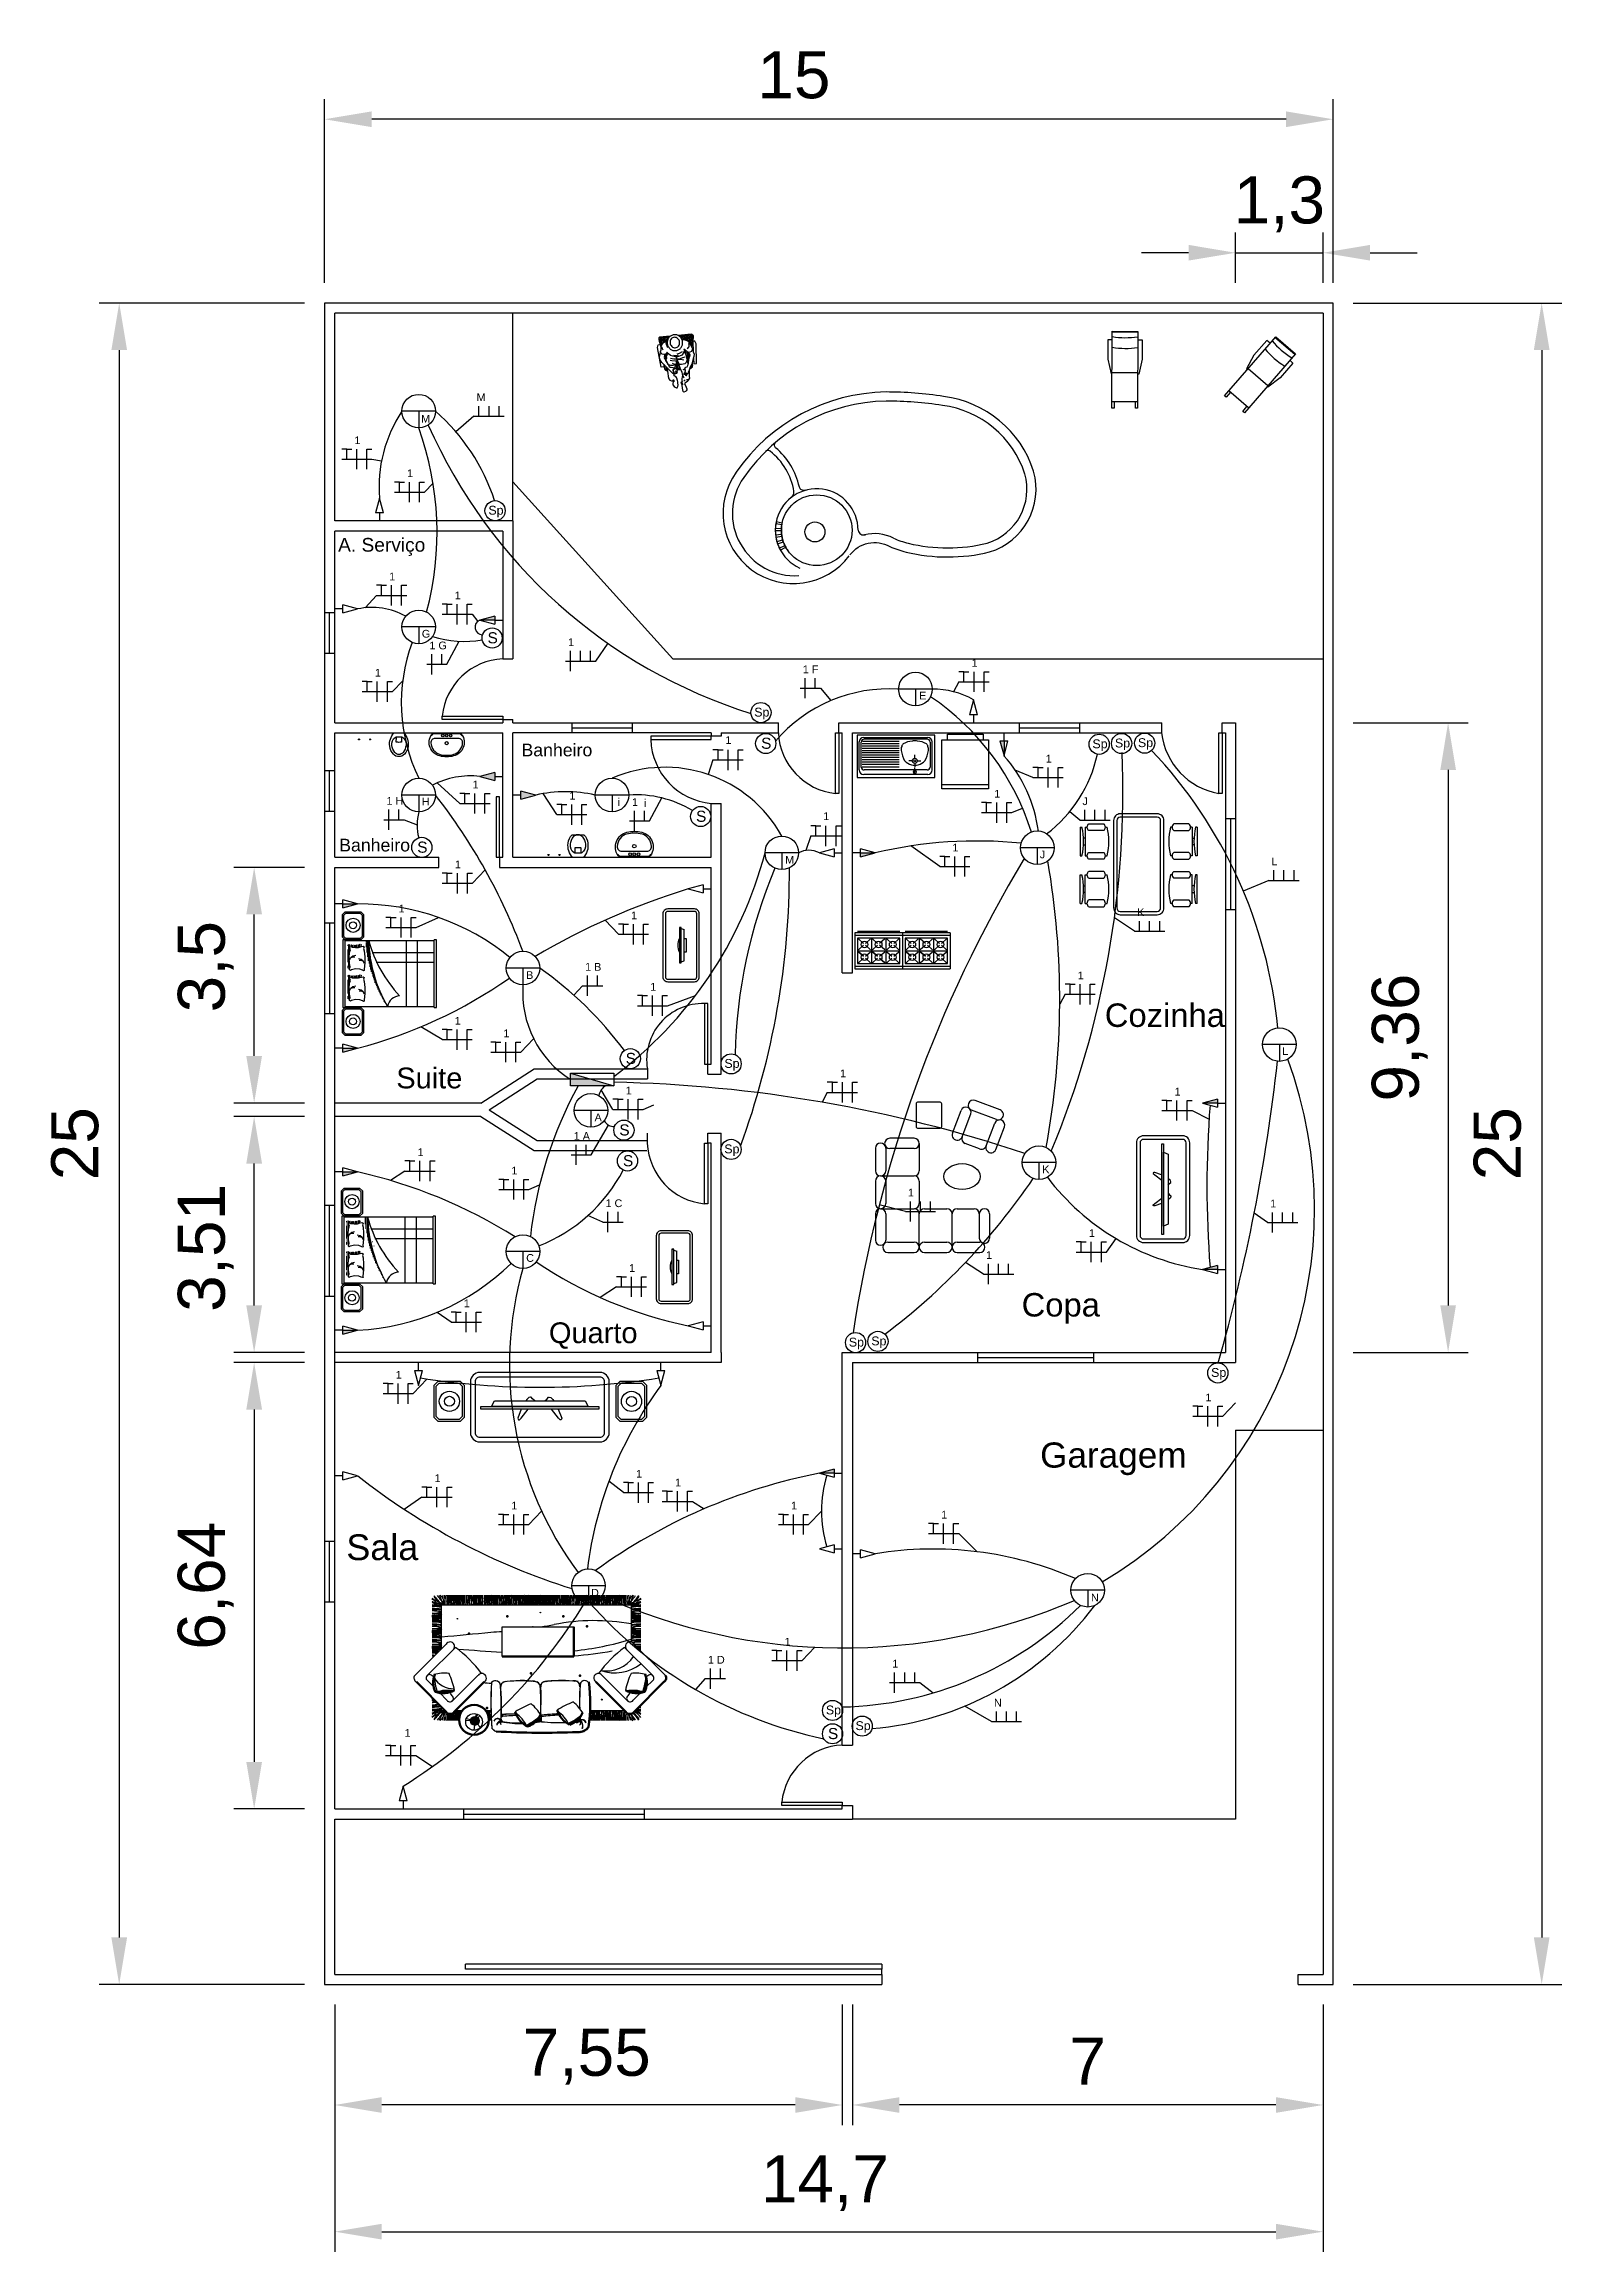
# Model space of a CAD drawing. Header units: millimetres. Extents: x 2979.6 to 3002.1, y 1616.9 to 1649.8.
import ezdxf

# ---------------------------------------------------------------- set-up
doc = ezdxf.new("R2010")
doc.units = ezdxf.units.MM
doc.linetypes.add('VERDECKT', pattern=[3, 2, -1])
for name, color, linetype in [('Civil', 7, 'Continuous'), ('Cotas', 1, 'Continuous'), ('Elétrico', 2, 'Continuous'), ('Fiação', 5, 'Continuous'), ('Objetos', 7, 'Continuous')]:
    doc.layers.add(name, color=color, linetype=linetype)
doc.styles.get("Standard").update_dxf_attribs({"font": 'arial.ttf'})
doc.dimstyles.new('ISO-25', dxfattribs={"dimtxt": 0.7, "dimasz": 0.7, "dimexe": 0.3, "dimexo": 0.3, "dimgap": 0.3, "dimtad": 1, "dimtxsty": 'Standard', "dimcen": 0.7, "dimclrd": 256, "dimclre": 256, "dimadec": 0, "dimazin": 0, "dimtfac": 1, "dimtmove": 0, "dimatfit": 3, "dimfxl": 1, "dimlwd": -1, "dimlwe": -1, "dimarcsym": 0})
pattern_1 = [(270, (3073.067382, 1779.444894), (-0.0110657918, -0.0055328959), [0, -0.0110657918])]
pattern_2 = [(270, (3073.050873, 1775.336094), (-0.0110657918, -0.0055328959), [0, -0.0110657918])]

msp = doc.modelspace()

# ---------------------------------------------------------------- texts
msp.add_text('Garagem', height=0.3741).set_placement((2994.367, 1628.592))
at = {"layer": 'Civil'}
for s, height, p in [('A. Serviço', 0.2037, (2983.926, 1642.211)), ('Banheiro', 0.1884, (2986.653, 1639.168)), ('Banheiro', 0.1884, (2983.942, 1637.754)), ('Cozinha', 0.3486, (2995.329, 1635.145)), ('Suite', 0.3087, (2984.791, 1634.231)), ('Copa', 0.3486, (2994.092, 1630.839)), ('Quarto', 0.3087, (2987.061, 1630.443)), ('Sala', 0.3829, (2984.048, 1627.217))]:
    msp.add_text(s, height=height, dxfattribs=at).set_placement(p)
at = {"layer": 'Elétrico', "attachment_point": 1}
for s, insert, char_height in [('Sp', (2986.161, 1642.893), 0.1319), ('S', (2986.148, 1641.013), 0.165), ('Sp', (2990.115, 1639.891), 0.1319), ('S', (2990.217, 1639.445), 0.165), ('Sp', (2995.145, 1639.42), 0.1319), ('Sp', (2995.48, 1639.432), 0.1319), ('Sp', (2995.822, 1639.437), 0.1319), ('S', (2989.249, 1638.359), 0.165), ('S', (2985.102, 1637.9), 0.165), ('S', (2988.203, 1634.759), 0.165), ('Sp', (2989.671, 1634.668), 0.1319), ('S', (2988.108, 1633.696), 0.165), ('Sp', (2989.67, 1633.397), 0.1319), ('S', (2988.162, 1633.238), 0.165), ('Sp', (2991.522, 1630.524), 0.1319), ('Sp', (2991.856, 1630.542), 0.1319), ('Sp', (2996.91, 1630.073), 0.1319), ('Sp', (2991.18, 1625.055), 0.1319), ('Sp', (2991.621, 1624.822), 0.1319), ('S', (2991.211, 1624.721), 0.165)]:
    msp.add_mtext(s, dxfattribs=dict(at, insert=insert, char_height=char_height))
at = {"layer": 'Fiação', "char_height": 0.115, "width": 0.18243, "attachment_point": 1}
for s, insert in [('M', (2985.985, 1644.564)), ('M', (2985.16, 1644.245)), ('1', (2984.168, 1643.925)), ('1', (2984.951, 1643.434)), ('1', (2984.685, 1641.899)), ('1', (2985.66, 1641.618)), ('G', (2985.171, 1641.048)), ('1', (2987.346, 1640.923)), ('1', (2985.284, 1640.874)), ('G', (2985.418, 1640.874)), ('1', (2993.348, 1640.614)), ('1', (2984.472, 1640.468)), ('1', (2990.837, 1640.519)), ('F', (2990.971, 1640.519)), ('E', (2992.567, 1640.128)), ('1', (2989.686, 1639.467)), ('1', (2994.45, 1639.191)), ('1', (2985.925, 1638.805)), ('1', (2987.366, 1638.639)), ('1', (2993.685, 1638.669)), ('1', (2984.645, 1638.563)), ('H', (2984.779, 1638.563)), ('H', (2985.169, 1638.553)), ('i', (2988.082, 1638.545)), ('1', (2988.297, 1638.545)), ('i', (2988.474, 1638.531)), ('1', (2991.141, 1638.336)), ('J', (2994.997, 1638.558)), ('1', (2985.664, 1637.619)), ('M', (2990.575, 1637.688)), ('1', (2993.063, 1637.869)), ('J', (2994.362, 1637.767)), ('L', (2997.807, 1637.663)), ('1', (2984.826, 1636.962)), ('1', (2988.283, 1636.86)), ('K', (2995.81, 1636.907)), ('B', (2986.722, 1635.973)), ('1', (2987.6, 1636.096)), ('B', (2987.734, 1636.095)), ('1', (2994.927, 1635.968)), ('1', (2988.567, 1635.798)), ('1', (2985.66, 1635.294)), ('1', (2986.384, 1635.107)), ('L', (2997.968, 1634.842)), ('1', (2991.391, 1634.511)), ('1', (2988.203, 1634.257)), ('1', (2996.366, 1634.24)), ('A', (2987.74, 1633.857)), ('1', (2985.107, 1633.34)), ('1', (2987.43, 1633.582)), ('A', (2987.564, 1633.581)), ('1', (2986.503, 1633.066)), ('K', (2994.398, 1633.085)), ('1', (2992.402, 1632.739)), ('1', (2987.903, 1632.581)), ('C', (2988.037, 1632.581)), ('1', (2997.788, 1632.575)), ('1', (2995.093, 1632.137)), ('C', (2986.723, 1631.767)), ('1', (2993.563, 1631.81)), ('1', (2988.253, 1631.618)), ('1', (2985.795, 1631.092)), ('1', (2984.783, 1630.031)), ('1', (2996.825, 1629.693)), ('1', (2985.36, 1628.492)), ('1', (2988.357, 1628.558)), ('1', (2988.937, 1628.429)), ('1', (2986.502, 1628.085)), ('1', (2990.663, 1628.085)), ('1', (2992.895, 1627.95)), ('D', (2987.687, 1626.79)), ('N', (2995.123, 1626.718)), ('1', (2989.426, 1625.793)), ('D', (2989.56, 1625.793)), ('1', (2990.565, 1626.061)), ('1', (2992.167, 1625.735)), ('N', (2993.681, 1625.155)), ('1', (2984.915, 1624.706))]:
    msp.add_mtext(s, dxfattribs=dict(at, insert=insert))

# ---------------------------------------------------------------- blocks, each defined once
blk = doc.blocks.new('A$C73F10792')
for p, q in [((12.342, 11.073), (11.857, 11.256)), ((11.418, 10.62), (11.584, 11.062)), ((11.605, 10.549), (11.771, 10.992)), ((12.272, 10.886), (11.786, 11.068)), ((12.073, 10.373), (12.239, 10.815)), ((12.26, 10.303), (12.426, 10.745)), ((9.922, 10.328), (9.922, 9.891)), ((10.122, 10.328), (10.122, 9.891)), ((10.672, 10.52), (10.2, 10.52)), ((10.672, 10.32), (10.2, 10.32)), ((10.772, 10.422), (10.772, 9.891)), ((11.944, 10.315), (11.663, 10.42)), ((9.922, 9.691), (9.922, 9.254)), ((10.022, 9.791), (10.672, 9.791)), ((10.122, 9.691), (10.122, 9.254)), ((10.772, 9.691), (10.772, 9.254)), ((9.922, 9.054), (9.922, 8.544)), ((10.022, 9.154), (10.672, 9.154)), ((10.122, 9.054), (10.122, 8.544)), ((10.772, 8.404), (10.772, 9.054)), ((10.872, 9.154), (11.31, 9.154)), ((11.41, 8.404), (11.41, 9.054)), ((11.51, 9.154), (11.841, 9.154)), ((11.939, 9.054), (11.939, 8.581)), ((12.139, 9.054), (12.139, 8.581)), ((10.163, 8.504), (10.672, 8.504)), ((10.163, 8.304), (10.672, 8.304)), ((10.872, 8.504), (11.31, 8.504)), ((10.872, 8.304), (11.31, 8.304)), ((11.51, 8.504), (11.947, 8.504)), ((11.51, 8.304), (11.947, 8.304))]:
    blk.add_line(p, q)
blk.add_lwpolyline([(10.74, 10.719), (11.18, 10.719, 0.414214), (11.21, 10.749), (11.21, 11.189, 0.414214), (11.18, 11.219), (10.74, 11.219, 0.414214), (10.71, 11.189), (10.71, 10.749, 0.414214)], format="xyb", close=True)
for centre, start, end in [((11.822, 11.162), 69.3842, 249.3842), ((11.678, 11.027), 339.3842, 159.3842), ((12.333, 10.78), 339.3842, 159.3842), ((12.307, 10.979), 249.3842, 69.3842), ((10.022, 10.328), 0, 180), ((10.2, 10.42), 90, 270), ((10.672, 10.42), 270, 90), ((11.511, 10.584), 159.3842, 339.3842), ((11.698, 10.514), 159.3842, 249.3842), ((11.979, 10.408), 249.3842, 339.3842), ((12.166, 10.338), 159.3842, 339.3842), ((10.022, 9.891), 180, 0), ((10.672, 9.891), 270, 0), ((10.022, 9.691), 0, 180), ((10.672, 9.691), 0, 90), ((10.022, 9.254), 180, 0), ((10.022, 9.054), 0, 180), ((10.672, 9.254), 270, 0), ((10.672, 9.054), 0, 90), ((10.872, 9.054), 90, 180), ((11.31, 9.054), 0, 90), ((11.51, 9.054), 90, 180), ((11.839, 9.054), 0, 90), ((12.039, 9.054), 0, 180), ((12.039, 8.581), 180, 0), ((10.022, 8.544), 180, 0), ((10.163, 8.404), 90, 270), ((10.672, 8.404), 270, 90), ((10.872, 8.404), 90, 270), ((11.31, 8.404), 270, 90), ((11.51, 8.404), 90, 270), ((11.947, 8.404), 270, 90), ((11.947, 8.404), 270, 90)]:
    blk.add_arc(centre, 0.1, start, end)
blk.add_ellipse((11.604, 9.777), major_axis=(0.353, 0), ratio=0.710329)
blk = doc.blocks.new('SOL')
for p, q in [((-1.6476, -0.6048), (-1.6476, 0.0048)), ((-0.6316, 0.1064), (-0.9872, 0.0302)), ((-0.9872, 0.0302), (-0.9872, 0.0048)), ((-0.9618, -0.6048), (-0.9618, 0.0048)), ((-0.1744, 0.1064), (-0.6316, 0.1064)), ((-0.1744, 0.0048), (-0.1744, 0.1064)), ((0.0034, -0.6048), (0.0034, 0.0048)), ((-0.9872, -0.6302), (-0.9872, -0.6048)), ((-0.6316, -0.7064), (-0.9872, -0.6302)), ((-0.1744, -0.7064), (-0.6316, -0.7064)), ((-0.1744, -0.6048), (-0.1744, -0.7064))]:
    blk.add_line(p, q)
blk.add_lwpolyline([(-1.6476, -0.046), (-1.8, -0.046), (-1.8, 0.0048), (0.0288, 0.0048), (0.0288, -0.6048), (-1.8, -0.6048), (-1.8, -0.554), (-1.6476, -0.554)])
for centre in [(1.4512, -0.3), (1.7052, -0.3)]:
    blk.add_arc(centre, 1.829, 170.40687, 189.59313)
blk = doc.blocks.new('HUV1')
for p, q in [((-0.193, 0.655), (0.046, 0.655)), ((-0.193, 0.63), (-0.014, 0.63)), ((-0.193, 0.604), (-0.057, 0.604)), ((-0.193, 0.579), (-0.078, 0.579)), ((-0.193, 0.553), (-0.091, 0.553)), ((-0.193, 0.528), (-0.104, 0.528)), ((-0.193, 0.503), (-0.109, 0.503)), ((-0.193, 0.477), (-0.13, 0.477)), ((-0.193, 0.452), (-0.167, 0.452)), ((-0.191, 0.68), (-0.014, 0.68)), ((-0.174, 0.706), (-0.102, 0.706)), ((0.109, 0.528), (0.178, 0.528)), ((0.136, 0.553), (0.348, 0.553)), ((0.16, 0.579), (0.276, 0.579)), ((0.201, 0.604), (0.219, 0.604)), ((0.376, 0.63), (0.385, 0.63)), ((0.412, 0.63), (0.431, 0.63)), ((0.417, 0.604), (0.465, 0.604)), ((-0.193, 0.426), (-0.189, 0.426)), ((-0.193, 0.249), (-0.181, 0.249)), ((-0.193, 0.223), (-0.154, 0.223)), ((-0.193, 0.198), (-0.122, 0.198)), ((-0.193, 0.172), (-0.111, 0.172)), ((-0.193, 0.147), (-0.099, 0.147)), ((-0.193, 0.122), (-0.081, 0.122)), ((-0.193, 0.096), (-0.057, 0.096)), ((-0.193, 0.071), (-0.018, 0.071)), ((-0.185, 0.045), (-0.105, 0.045)), ((0.091, 0.045), (0.101, 0.045)), ((0.118, 0.172), (0.14, 0.172)), ((0.138, 0.147), (0.22, 0.147)), ((0.177, 0.122), (0.236, 0.122)), ((0.292, 0.35), (0.468, 0.35)), ((0.346, 0.376), (0.469, 0.376)), ((0.355, 0.325), (0.454, 0.325)), ((0.387, 0.122), (0.459, 0.122)), ((0.461, 0.401), (0.47, 0.401))]:
    blk.add_line(p, q)
for points in [[(-0.215, 0.338, 0.101727), (-0.202, 0.282, 0.099773), (-0.167, 0.234, 0.097129), (-0.115, 0.203, 0.095339), (-0.055, 0.193, 0.095339), (0.004, 0.207, 0.097129), (0.053, 0.241, 0.099773), (0.085, 0.291, 0.101727), (0.095, 0.348, 0.101727), (0.082, 0.405, 0.099773), (0.046, 0.453, 0.097129), (-0.005, 0.484, 0.095339), (-0.065, 0.493, 0.095339), (-0.124, 0.48, 0.097129), (-0.173, 0.446, 0.099773), (-0.206, 0.396, 0.101727)], [(-0.164, 0.325, 0.108144), (-0.151, 0.292, 0.101979), (-0.124, 0.266, 0.094322), (-0.088, 0.252, 0.08954), (-0.048, 0.251, 0.08954), (-0.01, 0.264, 0.094322), (0.019, 0.289, 0.101979), (0.036, 0.323, 0.108144), (0.038, 0.359, 0.108144), (0.025, 0.392, 0.101979), (-0.002, 0.418, 0.094322), (-0.038, 0.432, 0.08954), (-0.078, 0.433, 0.08954), (-0.116, 0.419, 0.094322), (-0.145, 0.394, 0.101979), (-0.162, 0.361, 0.108144)], [(0.508, 0.309, 0.113053), (0.511, 0.307, 0.103378), (0.516, 0.306, 0.09211), (0.521, 0.307, 0.085468), (0.525, 0.31, 0.085468), (0.528, 0.313, 0.09211), (0.53, 0.318, 0.103378), (0.529, 0.323, 0.113053), (0.527, 0.326, 0.113053), (0.524, 0.329, 0.103378), (0.52, 0.33, 0.09211), (0.515, 0.329, 0.085468), (0.511, 0.326, 0.085468), (0.507, 0.322, 0.09211), (0.506, 0.318, 0.103378), (0.506, 0.313, 0.113053)]]:
    blk.add_lwpolyline(points, format="xyb", close=True)
for points in [[(0.056, 0.659), (-0.054, 0.692), (-0.14, 0.716), (-0.161, 0.714), (-0.173, 0.706), (-0.187, 0.695), (-0.193, 0.673), (-0.193, 0.421)], [(-0.11, 0.485), (-0.107, 0.521), (-0.088, 0.56), (-0.073, 0.589), (-0.046, 0.614), (0.02, 0.645), (0.054, 0.658), (0.09, 0.669), (0.111, 0.66), (0.14, 0.644), (0.153, 0.615), (0.158, 0.578), (0.081, 0.503), (0.094, 0.519), (0.114, 0.509), (0.162, 0.481), (0.195, 0.451), (0.21, 0.406), (0.219, 0.367), (0.214, 0.325), (0.196, 0.274), (0.181, 0.232), (0.142, 0.196), (0.119, 0.181), (0.109, 0.177), (0.136, 0.154), (0.147, 0.131), (0.148, 0.103), (0.134, 0.074), (0.117, 0.057), (0.099, 0.044), (0.08, 0.048), (0.049, 0.062), (0.01, 0.067), (-0.027, 0.079), (-0.055, 0.094), (-0.078, 0.118), (-0.097, 0.142), (-0.108, 0.167), (-0.119, 0.189), (-0.126, 0.207)], [(0.269, 0.671), (0.384, 0.667), (0.384, 0.718), (0.001, 0.75), (-0.05, 0.734), (-0.054, 0.692), (0.157, 0.678)], [(-0.021, 0.604), (0.013, 0.608), (0.048, 0.601), (0.073, 0.57), (0.067, 0.589), (0.051, 0.606), (0.037, 0.612)], [(0.105, 0.663), (0.126, 0.672), (0.155, 0.678), (0.202, 0.69), (0.244, 0.683), (0.28, 0.666), (0.333, 0.646), (0.385, 0.626), (0.434, 0.59), (0.479, 0.573), (0.517, 0.557), (0.536, 0.545), (0.557, 0.532), (0.572, 0.52), (0.586, 0.505), (0.601, 0.489), (0.588, 0.498), (0.567, 0.511), (0.552, 0.514), (0.566, 0.508), (0.577, 0.494), (0.59, 0.48), (0.579, 0.484), (0.562, 0.49), (0.54, 0.499), (0.56, 0.479), (0.575, 0.465), (0.57, 0.455), (0.544, 0.475), (0.505, 0.49), (0.482, 0.494), (0.482, 0.479), (0.483, 0.468), (0.48, 0.458), (0.475, 0.454), (0.466, 0.468), (0.458, 0.486), (0.449, 0.493), (0.437, 0.506), (0.427, 0.531), (0.408, 0.548), (0.382, 0.559), (0.359, 0.565), (0.296, 0.579), (0.259, 0.59), (0.231, 0.603), (0.207, 0.615), (0.157, 0.584)], [(0.127, 0.502), (0.159, 0.519), (0.214, 0.535), (0.259, 0.54), (0.29, 0.545), (0.346, 0.522), (0.367, 0.492), (0.376, 0.429), (0.368, 0.388), (0.288, 0.359), (0.289, 0.35), (0.316, 0.336), (0.36, 0.32), (0.369, 0.302), (0.379, 0.257), (0.374, 0.223), (0.367, 0.203), (0.357, 0.172), (0.306, 0.157), (0.284, 0.146), (0.267, 0.135), (0.219, 0.155), (0.191, 0.156), (0.126, 0.185)], [(0.13, 0.465), (0.154, 0.403), (0.165, 0.358)], [(0.236, 0.506), (0.25, 0.463), (0.269, 0.394), (0.264, 0.348), (0.259, 0.293), (0.24, 0.228)], [(0.294, 0.481), (0.278, 0.418), (0.279, 0.365), (0.283, 0.348)], [(0.301, 0.54), (0.381, 0.56)], [(0.354, 0.638), (0.377, 0.638), (0.396, 0.637), (0.412, 0.636), (0.424, 0.634), (0.433, 0.632), (0.44, 0.63), (0.446, 0.628), (0.45, 0.625), (0.454, 0.621), (0.458, 0.618), (0.46, 0.614), (0.463, 0.61), (0.465, 0.607), (0.467, 0.603), (0.468, 0.599), (0.47, 0.596), (0.471, 0.592), (0.472, 0.588), (0.472, 0.583), (0.473, 0.575), (0.473, 0.575)], [(0.507, 0.561), (0.551, 0.559), (0.593, 0.554), (0.621, 0.554), (0.65, 0.554), (0.672, 0.541), (0.691, 0.524), (0.712, 0.502), (0.74, 0.464), (0.749, 0.45), (0.822, 0.472), (0.854, 0.486), (0.874, 0.482), (0.892, 0.47), (0.906, 0.452), (0.913, 0.421), (0.897, 0.411), (0.868, 0.404), (0.83, 0.402), (0.777, 0.398), (0.743, 0.392), (0.721, 0.387), (0.706, 0.392), (0.705, 0.404), (0.702, 0.413), (0.679, 0.412), (0.651, 0.415), (0.612, 0.426), (0.589, 0.435), (0.556, 0.429), (0.53, 0.427), (0.497, 0.415), (0.453, 0.401), (0.431, 0.398), (0.387, 0.384), (0.368, 0.388)], [(0.593, 0.437), (0.621, 0.44), (0.63, 0.445), (0.64, 0.456)], [(0.685, 0.518), (0.684, 0.513), (0.679, 0.504), (0.671, 0.497)], [(0.678, 0.466), (0.691, 0.455), (0.7, 0.442)], [(-0.193, 0.265), (-0.193, 0.059), (-0.185, 0.045), (-0.171, 0.038), (-0.152, 0.038), (-0.12, 0.042), (-0.055, 0.058), (-0.01, 0.074)], [(-0.098, 0.171), (-0.071, 0.167), (-0.039, 0.17), (-0.012, 0.179), (0.016, 0.194)], [(0.335, 0.085), (0.383, 0.083), (0.383, 0.031), (0, 0), (-0.051, 0.017), (-0.055, 0.058), (0.031, 0.064)], [(-0.002, 0.08), (0.027, 0.084), (0.041, 0.088), (0.054, 0.103)], [(0.192, 0.112), (0.213, 0.108), (0.287, 0.146), (0.348, 0.169), (0.392, 0.188), (0.406, 0.205), (0.408, 0.223), (0.413, 0.252), (0.422, 0.264), (0.426, 0.285), (0.429, 0.303), (0.435, 0.308), (0.443, 0.297), (0.441, 0.279), (0.447, 0.263), (0.457, 0.25), (0.473, 0.25), (0.494, 0.257), (0.517, 0.26), (0.526, 0.26), (0.532, 0.279), (0.531, 0.294), (0.535, 0.303), (0.543, 0.301), (0.549, 0.269), (0.532, 0.24), (0.474, 0.198), (0.423, 0.157), (0.361, 0.107), (0.294, 0.052), (0.245, 0.026), (0.187, 0.019), (0.133, 0.033), (0.104, 0.048)], [(0.192, 0.112), (0.145, 0.135)], [(0.19, 0.383), (0.193, 0.339), (0.184, 0.293)], [(0.223, 0.34), (0.264, 0.348), (0.288, 0.347)], [(0.267, 0.216), (0.277, 0.249), (0.291, 0.31), (0.292, 0.34)], [(0.365, 0.312), (0.356, 0.29), (0.338, 0.254)], [(0.467, 0.141), (0.466, 0.134), (0.464, 0.126), (0.462, 0.12), (0.46, 0.115), (0.457, 0.112), (0.453, 0.109), (0.449, 0.107), (0.445, 0.104), (0.44, 0.102), (0.435, 0.1), (0.43, 0.098), (0.424, 0.097), (0.418, 0.096), (0.412, 0.096), (0.406, 0.095), (0.399, 0.096), (0.391, 0.096), (0.382, 0.096), (0.373, 0.097), (0.362, 0.098), (0.351, 0.099)], [(0.429, 0.299), (0.365, 0.312)], [(0.408, 0.145), (0.444, 0.139), (0.515, 0.144), (0.578, 0.146), (0.626, 0.157), (0.657, 0.174), (0.672, 0.201), (0.674, 0.216), (0.674, 0.268)], [(0.473, 0.408), (0.473, 0.399), (0.473, 0.358), (0.473, 0.333)], [(0.486, 0.294), (0.507, 0.31)], [(0.528, 0.326), (0.536, 0.333)], [(0.674, 0.24), (0.69, 0.231), (0.726, 0.226), (0.75, 0.221), (0.783, 0.242), (0.802, 0.261), (0.816, 0.284), (0.814, 0.299), (0.789, 0.312), (0.761, 0.322), (0.73, 0.321), (0.698, 0.321), (0.675, 0.318), (0.632, 0.314), (0.613, 0.309), (0.593, 0.294), (0.584, 0.276), (0.581, 0.264), (0.561, 0.267), (0.549, 0.269)], [(0.646, 0.244), (0.663, 0.231), (0.671, 0.226)], [(0.71, 0.403), (0.722, 0.399), (0.735, 0.402), (0.753, 0.407), (0.767, 0.41)]]:
    blk.add_lwpolyline(points)
for points in [[(0.513, 0.328, 0.06123), (0.503, 0.333, 0.090632), (0.486, 0.335, 0.090632), (0.469, 0.332, 0.094881), (0.456, 0.323, 0.101581), (0.446, 0.31, 0.106886), (0.443, 0.295, 0.106886)], [(0.443, 0.295, 0.106886), (0.447, 0.279, 0.101581), (0.457, 0.266, 0.094881), (0.471, 0.258, 0.090632), (0.488, 0.255, 0.090632), (0.505, 0.259, 0.094881), (0.519, 0.268, 0.101581), (0.528, 0.281, 0.106886), (0.531, 0.296, 0.106886), (0.527, 0.311, 0.003968), (0.527, 0.312, 0.094881)]]:
    blk.add_lwpolyline(points, format="xyb")
blk = doc.blocks.new('*D12')
at = {"layer": 'Cotas', "transparency": 16777216}
for p, q in [((2999.025, 1645.908), (3002.127, 1645.908)), ((3001.827, 1645.208), (3001.827, 1621.608)), ((2999.025, 1620.908), (3002.127, 1620.908))]:
    blk.add_line(p, q, dxfattribs=at)
for points in [[(3001.71, 1645.208), (3001.944, 1645.208), (3001.827, 1645.908)], [(3001.71, 1621.608), (3001.944, 1621.608), (3001.827, 1620.908)]]:
    blk.add_solid(points, dxfattribs=at)
at = {"layer": 'Defpoints', "color": 0, "transparency": 16777216}
for p in [(2998.725, 1645.908), (2998.725, 1620.908), (3001.827, 1620.908)]:
    blk.add_point(p, dxfattribs=at)
at = {"layer": 'Cotas', "color": 0, "transparency": 16777216, "insert": (3001.17, 1633.408), "char_height": 0.7, "width": 0.58281, "attachment_point": 5, "rotation": 90}
blk.add_mtext('25', dxfattribs=at)
blk = doc.blocks.new('*D13')
at = {"layer": 'Cotas', "transparency": 16777216}
for p, q in [((2983.725, 1646.208), (2983.725, 1648.94)), ((2998.725, 1646.208), (2998.725, 1648.94)), ((2998.025, 1648.64), (2984.425, 1648.64))]:
    blk.add_line(p, q, dxfattribs=at)
for points in [[(2984.425, 1648.757), (2984.425, 1648.523), (2983.725, 1648.64)], [(2998.025, 1648.757), (2998.025, 1648.523), (2998.725, 1648.64)]]:
    blk.add_solid(points, dxfattribs=at)
at = {"layer": 'Defpoints', "color": 0, "transparency": 16777216}
for p in [(2983.725, 1648.64), (2983.725, 1645.908), (2998.725, 1645.908)]:
    blk.add_point(p, dxfattribs=at)
at = {"layer": 'Cotas', "color": 0, "transparency": 16777216, "insert": (2990.705, 1649.297), "char_height": 0.7, "attachment_point": 5}
blk.add_mtext('15', dxfattribs=at)
blk = doc.blocks.new('*D14')
at = {"layer": 'Cotas', "transparency": 16777216}
for p, q in [((2983.425, 1645.908), (2980.37, 1645.908)), ((2980.67, 1645.208), (2980.67, 1621.608)), ((2983.425, 1620.908), (2980.37, 1620.908))]:
    blk.add_line(p, q, dxfattribs=at)
for points in [[(2980.553, 1645.208), (2980.787, 1645.208), (2980.67, 1645.908)], [(2980.553, 1621.608), (2980.787, 1621.608), (2980.67, 1620.908)]]:
    blk.add_solid(points, dxfattribs=at)
at = {"layer": 'Defpoints', "color": 0, "transparency": 16777216}
for p in [(2983.725, 1645.908), (2980.67, 1620.908), (2983.725, 1620.908)]:
    blk.add_point(p, dxfattribs=at)
at = {"layer": 'Cotas', "color": 0, "transparency": 16777216, "insert": (2980.013, 1633.408), "char_height": 0.7, "attachment_point": 5, "rotation": 90}
blk.add_mtext('25', dxfattribs=at)
blk = doc.blocks.new('*D15')
at = {"layer": 'Cotas', "transparency": 16777216}
for p, q in [((2983.875, 1620.608), (2983.875, 1616.932)), ((2998.575, 1620.608), (2998.575, 1616.932)), ((2984.575, 1617.232), (2997.875, 1617.232))]:
    blk.add_line(p, q, dxfattribs=at)
for points in [[(2984.575, 1617.349), (2984.575, 1617.116), (2983.875, 1617.232)], [(2997.875, 1617.349), (2997.875, 1617.116), (2998.575, 1617.232)]]:
    blk.add_solid(points, dxfattribs=at)
at = {"layer": 'Defpoints', "color": 0, "transparency": 16777216}
for p in [(2983.875, 1620.908), (2998.575, 1620.908), (2998.575, 1617.232)]:
    blk.add_point(p, dxfattribs=at)
at = {"layer": 'Cotas', "color": 0, "transparency": 16777216, "insert": (2991.166, 1617.953), "char_height": 0.7, "attachment_point": 5}
blk.add_mtext('14,7', dxfattribs=at)
blk = doc.blocks.new('*D16')
at = {"layer": 'Cotas', "transparency": 16777216}
for p, q in [((2983.425, 1633.813), (2982.377, 1633.813)), ((2982.677, 1631.005), (2982.677, 1633.113)), ((2983.425, 1630.305), (2982.377, 1630.305))]:
    blk.add_line(p, q, dxfattribs=at)
for points in [[(2982.56, 1633.113), (2982.794, 1633.113), (2982.677, 1633.813)], [(2982.56, 1631.005), (2982.794, 1631.005), (2982.677, 1630.305)]]:
    blk.add_solid(points, dxfattribs=at)
at = {"layer": 'Defpoints', "color": 0, "transparency": 16777216}
for p in [(2982.677, 1633.813), (2983.725, 1633.813), (2983.725, 1630.305)]:
    blk.add_point(p, dxfattribs=at)
at = {"layer": 'Cotas', "color": 0, "transparency": 16777216, "insert": (2981.956, 1631.86), "char_height": 0.7, "attachment_point": 5, "rotation": 90}
blk.add_mtext('3,51', dxfattribs=at)
blk = doc.blocks.new('*D17')
at = {"layer": 'Cotas', "transparency": 16777216}
for p, q in [((2983.425, 1637.517), (2982.377, 1637.517)), ((2982.677, 1634.713), (2982.677, 1636.817)), ((2983.425, 1634.013), (2982.377, 1634.013))]:
    blk.add_line(p, q, dxfattribs=at)
for points in [[(2982.56, 1636.817), (2982.794, 1636.817), (2982.677, 1637.517)], [(2982.56, 1634.713), (2982.794, 1634.713), (2982.677, 1634.013)]]:
    blk.add_solid(points, dxfattribs=at)
at = {"layer": 'Defpoints', "color": 0, "transparency": 16777216}
for p in [(2982.677, 1637.517), (2983.725, 1637.517), (2983.725, 1634.013)]:
    blk.add_point(p, dxfattribs=at)
at = {"layer": 'Cotas', "color": 0, "transparency": 16777216, "insert": (2981.956, 1636.04), "char_height": 0.7, "attachment_point": 5, "rotation": 90}
blk.add_mtext('3,5', dxfattribs=at)
blk = doc.blocks.new('*D18')
at = {"layer": 'Cotas', "transparency": 16777216}
for p, q in [((2983.875, 1620.608), (2983.875, 1618.816)), ((2991.425, 1620.608), (2991.425, 1618.816)), ((2990.725, 1619.116), (2984.575, 1619.116))]:
    blk.add_line(p, q, dxfattribs=at)
for points in [[(2984.575, 1619.232), (2984.575, 1618.999), (2983.875, 1619.116)], [(2990.725, 1619.232), (2990.725, 1618.999), (2991.425, 1619.116)]]:
    blk.add_solid(points, dxfattribs=at)
at = {"layer": 'Defpoints', "color": 0, "transparency": 16777216}
for p in [(2983.875, 1620.908), (2991.425, 1620.908), (2983.875, 1619.116)]:
    blk.add_point(p, dxfattribs=at)
at = {"layer": 'Cotas', "color": 0, "transparency": 16777216, "insert": (2987.624, 1619.835), "char_height": 0.7, "attachment_point": 5}
blk.add_mtext('7,55', dxfattribs=at)
blk = doc.blocks.new('*D19')
at = {"layer": 'Cotas', "transparency": 16777216}
for p, q in [((2991.575, 1620.608), (2991.575, 1618.816)), ((2998.575, 1620.608), (2998.575, 1618.816)), ((2997.875, 1619.116), (2992.275, 1619.116))]:
    blk.add_line(p, q, dxfattribs=at)
for points in [[(2992.275, 1619.232), (2992.275, 1618.999), (2991.575, 1619.116)], [(2997.875, 1619.232), (2997.875, 1618.999), (2998.575, 1619.116)]]:
    blk.add_solid(points, dxfattribs=at)
at = {"layer": 'Defpoints', "color": 0, "transparency": 16777216}
for p in [(2991.575, 1620.908), (2998.575, 1620.908), (2991.575, 1619.116)]:
    blk.add_point(p, dxfattribs=at)
at = {"layer": 'Cotas', "color": 0, "transparency": 16777216, "insert": (2995.075, 1619.766), "char_height": 0.7, "attachment_point": 5}
blk.add_mtext('7', dxfattribs=at)
blk = doc.blocks.new('*D20')
at = {"layer": 'Cotas', "transparency": 16777216}
for p, q in [((2983.425, 1630.155), (2982.377, 1630.155)), ((2982.677, 1629.455), (2982.677, 1624.217)), ((2983.425, 1623.517), (2982.377, 1623.517))]:
    blk.add_line(p, q, dxfattribs=at)
for points in [[(2982.56, 1629.455), (2982.794, 1629.455), (2982.677, 1630.155)], [(2982.56, 1624.217), (2982.794, 1624.217), (2982.677, 1623.517)]]:
    blk.add_solid(points, dxfattribs=at)
at = {"layer": 'Defpoints', "color": 0, "transparency": 16777216}
for p in [(2983.725, 1630.155), (2982.677, 1623.517), (2983.725, 1623.517)]:
    blk.add_point(p, dxfattribs=at)
at = {"layer": 'Cotas', "color": 0, "transparency": 16777216, "insert": (2981.956, 1626.836), "char_height": 0.7, "attachment_point": 5, "rotation": 90}
blk.add_mtext('6,64', dxfattribs=at)
blk = doc.blocks.new('*D21')
at = {"layer": 'Cotas', "transparency": 16777216}
for p, q in [((2999.025, 1639.667), (3000.735, 1639.667)), ((3000.435, 1638.967), (3000.435, 1631.005)), ((2999.025, 1630.305), (3000.735, 1630.305))]:
    blk.add_line(p, q, dxfattribs=at)
for points in [[(3000.319, 1638.967), (3000.552, 1638.967), (3000.435, 1639.667)], [(3000.319, 1631.005), (3000.552, 1631.005), (3000.435, 1630.305)]]:
    blk.add_solid(points, dxfattribs=at)
at = {"layer": 'Defpoints', "color": 0, "transparency": 16777216}
for p in [(2998.725, 1639.667), (2998.725, 1630.305), (3000.435, 1630.305)]:
    blk.add_point(p, dxfattribs=at)
at = {"layer": 'Cotas', "color": 0, "transparency": 16777216, "insert": (2999.715, 1634.986), "char_height": 0.7, "attachment_point": 5, "rotation": 90}
blk.add_mtext('9,36', dxfattribs=at)
blk = doc.blocks.new('*D22')
at = {"layer": 'Cotas', "transparency": 16777216}
for p, q in [((2997.275, 1646.208), (2997.275, 1646.955)), ((2998.575, 1646.208), (2998.575, 1646.955)), ((2996.575, 1646.655), (2995.875, 1646.655)), ((2997.275, 1646.655), (2998.575, 1646.655)), ((2999.275, 1646.655), (2999.975, 1646.655))]:
    blk.add_line(p, q, dxfattribs=at)
for points in [[(2996.575, 1646.772), (2996.575, 1646.539), (2997.275, 1646.655)], [(2999.275, 1646.772), (2999.275, 1646.539), (2998.575, 1646.655)]]:
    blk.add_solid(points, dxfattribs=at)
at = {"layer": 'Defpoints', "color": 0, "transparency": 16777216}
for p in [(2998.575, 1646.655), (2997.275, 1645.908), (2998.575, 1645.908)]:
    blk.add_point(p, dxfattribs=at)
at = {"layer": 'Cotas', "color": 0, "transparency": 16777216, "insert": (2997.925, 1647.376), "char_height": 0.7, "attachment_point": 5}
blk.add_mtext('1,3', dxfattribs=at)

# ---------------------------------------------------------------- dimensions: what is measured, and where the dimension line sits
at = {"layer": 'Cotas'}
for base, p1, p2, picture, middle in [((2983.725, 1648.64), (2998.725, 1645.908), (2983.725, 1645.908), '*D13', (2990.705, 1648.64)), ((2998.575, 1646.655), (2997.275, 1645.908), (2998.575, 1645.908), '*D22', (2997.925, 1646.655)), ((2998.575, 1617.232), (2983.875, 1620.908), (2998.575, 1620.908), '*D15', (2991.166, 1617.232)), ((2983.875, 1619.116), (2991.425, 1620.908), (2983.875, 1620.908), '*D18', (2987.624, 1619.116))]:
    dim = msp.add_linear_dim(base=base, p1=p1, p2=p2, dimstyle='ISO-25', dxfattribs=at)
    dim.commit()
    dim.dimension.update_dxf_attribs({"geometry": picture, "text_midpoint": middle, "dimtype": 160})
for base, p1, p2, picture, middle in [((2980.67, 1620.908), (2983.725, 1645.908), (2983.725, 1620.908), '*D14', (2980.67, 1633.408)), ((3001.827, 1620.908), (2998.725, 1645.908), (2998.725, 1620.908), '*D12', (3001.827, 1633.408)), ((2982.677, 1637.517), (2983.725, 1634.013), (2983.725, 1637.517), '*D17', (2982.677, 1636.04)), ((2982.677, 1633.813), (2983.725, 1630.305), (2983.725, 1633.813), '*D16', (2982.677, 1631.86))]:
    dim = msp.add_linear_dim(base=base, p1=p1, p2=p2, angle=90, dimstyle='ISO-25', dxfattribs=at)
    dim.commit()
    dim.dimension.update_dxf_attribs({"geometry": picture, "text_midpoint": middle, "dimtype": 160})
for base, p1, p2, picture, middle in [((3000.435, 1630.305), (2998.725, 1639.667), (2998.725, 1630.305), '*D21', (2999.715, 1634.986)), ((2982.677, 1623.517), (2983.725, 1630.155), (2983.725, 1623.517), '*D20', (2981.956, 1626.836))]:
    dim = msp.add_linear_dim(base=base, p1=p1, p2=p2, angle=90, dimstyle='ISO-25', dxfattribs=at)
    dim.commit()
    dim.dimension.update_dxf_attribs({"geometry": picture, "text_midpoint": middle})
dim = msp.add_linear_dim(base=(2991.575, 1619.116), p1=(2998.575, 1620.908), p2=(2991.575, 1620.908), dimstyle='ISO-25', dxfattribs=at)
dim.commit()
dim.dimension.update_dxf_attribs({"geometry": '*D19', "text_midpoint": (2995.075, 1619.766)})

# ---------------------------------------------------------------- hatches: boundary and pattern name
at = {"layer": 'Elétrico'}
h = msp.add_hatch(color=256, dxfattribs=at)
h.dxf.hatch_style = 1
h.paths.add_polyline_path([(2991.305, 1628.568), (2991.084, 1628.508), (2991.305, 1628.508)])
h.paths.add_polyline_path([(2986.255, 1641.252), (2986.034, 1641.192), (2986.255, 1641.192)])
h = msp.add_hatch(color=256, dxfattribs=at)
h.dxf.hatch_style = 1
h.paths.add_polyline_path([(2997.005, 1634.07), (2996.784, 1634.01), (2997.005, 1634.01)])
h.paths.add_polyline_path([(2997.005, 1631.599), (2996.784, 1631.539), (2997.005, 1631.539)])
h.paths.add_polyline_path([(2993.83, 1639.397), (2993.77, 1639.397), (2993.83, 1639.176)])
h.paths.add_polyline_path([(2991.916, 1637.733), (2991.695, 1637.733), (2991.695, 1637.673)])
h = msp.add_hatch(color=256, dxfattribs=at)
h.dxf.hatch_style = 1
h.paths.add_polyline_path([(2986.255, 1638.928), (2986.034, 1638.868), (2986.255, 1638.809)])
h.paths.add_polyline_path([(2986.866, 1638.592), (2986.645, 1638.652), (2986.645, 1638.532)])
h = msp.add_hatch(color=256, dxfattribs=at)
h.dxf.hatch_style = 1
h.paths.add_polyline_path([(2984.216, 1634.829), (2983.995, 1634.829), (2983.995, 1634.77)])
h.paths.add_polyline_path([(2984.216, 1636.973), (2983.995, 1636.973), (2983.995, 1636.914)])
h = msp.add_hatch(color=256, dxfattribs=at)
h.dxf.hatch_style = 1
h.paths.add_polyline_path([(2988.026, 1634.271), (2987.383, 1634.459), (2987.383, 1634.271)])
h = msp.add_hatch(color=256, dxfattribs=at)
h.dxf.hatch_style = 1
h.paths.add_polyline_path([(2984.216, 1632.988), (2983.995, 1632.988), (2983.995, 1632.929)])
h.paths.add_polyline_path([(2984.216, 1630.637), (2983.995, 1630.637), (2983.995, 1630.577)])
at = {"layer": 'Objetos'}
h = msp.add_hatch(dxfattribs=at)
h.set_pattern_fill('DOTS', color=256, scale=0.006971, angle=90, style=0)
h.set_pattern_definition(pattern_1)
h.paths.add_polyline_path([(2984.073, 1636.018), (2984.06, 1636.026), (2984.06, 1636.046), (2984.071, 1636.074), (2984.062, 1636.121), (2984.056, 1636.211), (2984.062, 1636.286), (2984.075, 1636.324), (2984.062, 1636.365), (2984.079, 1636.376), (2984.099, 1636.367), (2984.148, 1636.363), (2984.195, 1636.363), (2984.238, 1636.374), (2984.261, 1636.38), (2984.281, 1636.369), (2984.27, 1636.346), (2984.272, 1636.339), (2984.23, 1636.328), (2984.183, 1636.328), (2984.133, 1636.332), (2984.114, 1636.341), (2984.097, 1636.33), (2984.11, 1636.29), (2984.097, 1636.251), (2984.091, 1636.176), (2984.097, 1636.086), (2984.105, 1636.039), (2984.103, 1636.031), (2984.088, 1636.029)])
h.paths.add_polyline_path([(2984.073, 1635.562), (2984.06, 1635.571), (2984.06, 1635.59), (2984.071, 1635.618), (2984.062, 1635.665), (2984.056, 1635.755), (2984.062, 1635.83), (2984.075, 1635.869), (2984.062, 1635.91), (2984.079, 1635.92), (2984.099, 1635.912), (2984.148, 1635.908), (2984.195, 1635.908), (2984.238, 1635.918), (2984.261, 1635.925), (2984.281, 1635.914), (2984.27, 1635.89), (2984.272, 1635.883), (2984.23, 1635.873), (2984.183, 1635.873), (2984.133, 1635.877), (2984.114, 1635.886), (2984.097, 1635.875), (2984.11, 1635.834), (2984.097, 1635.796), (2984.091, 1635.721), (2984.097, 1635.631), (2984.105, 1635.583), (2984.103, 1635.576), (2984.088, 1635.573)])
h = msp.add_hatch(dxfattribs=at)
h.set_pattern_fill('DOTS', color=256, scale=0.006971, angle=90, style=0)
h.set_pattern_definition(pattern_1)
edge = h.paths.add_edge_path()
edge.add_line((2984.333, 1636.425), (2984.381, 1636.425))
edge.add_ellipse((2986.453, 1636.489), major_axis=(-1.466, 1.466), ratio=1, start_angle=46.7774, end_angle=75.1134)
edge.add_ellipse((2986.457, 1636.593), major_axis=(-1.507, 1.507), ratio=1, start_angle=409.5301, end_angle=437.4802, ccw=False)
h = msp.add_hatch(dxfattribs=at)
h.set_pattern_fill('DOTS', color=256, scale=0.006971, angle=90, style=0)
h.set_pattern_definition(pattern_2)
h.paths.add_polyline_path([(2984.056, 1631.909), (2984.044, 1631.918), (2984.044, 1631.937), (2984.054, 1631.965), (2984.046, 1632.012), (2984.039, 1632.102), (2984.046, 1632.177), (2984.059, 1632.216), (2984.046, 1632.256), (2984.063, 1632.267), (2984.082, 1632.259), (2984.131, 1632.254), (2984.178, 1632.254), (2984.221, 1632.265), (2984.245, 1632.271), (2984.264, 1632.261), (2984.253, 1632.237), (2984.256, 1632.23), (2984.213, 1632.219), (2984.166, 1632.219), (2984.117, 1632.224), (2984.098, 1632.232), (2984.08, 1632.222), (2984.093, 1632.181), (2984.08, 1632.142), (2984.074, 1632.067), (2984.08, 1631.977), (2984.089, 1631.93), (2984.086, 1631.922), (2984.071, 1631.92)])
h.paths.add_polyline_path([(2984.056, 1631.454), (2984.044, 1631.462), (2984.044, 1631.481), (2984.054, 1631.509), (2984.046, 1631.557), (2984.039, 1631.647), (2984.046, 1631.722), (2984.059, 1631.76), (2984.046, 1631.801), (2984.063, 1631.812), (2984.082, 1631.803), (2984.131, 1631.799), (2984.178, 1631.799), (2984.221, 1631.81), (2984.245, 1631.816), (2984.264, 1631.805), (2984.253, 1631.782), (2984.256, 1631.775), (2984.213, 1631.764), (2984.166, 1631.764), (2984.117, 1631.768), (2984.098, 1631.777), (2984.08, 1631.766), (2984.093, 1631.725), (2984.08, 1631.687), (2984.074, 1631.612), (2984.08, 1631.522), (2984.089, 1631.475), (2984.086, 1631.467), (2984.071, 1631.464)])
h = msp.add_hatch(dxfattribs=at)
h.set_pattern_fill('DOTS', color=256, scale=0.006971, angle=90, style=0)
h.set_pattern_definition(pattern_2)
edge = h.paths.add_edge_path()
edge.add_line((2984.316, 1632.316), (2984.364, 1632.316))
edge.add_ellipse((2986.436, 1632.38), major_axis=(-1.466, 1.466), ratio=1, start_angle=46.7774, end_angle=75.1134)
edge.add_ellipse((2986.44, 1632.484), major_axis=(-1.507, 1.507), ratio=1, start_angle=409.5301, end_angle=437.4802, ccw=False)
h = msp.add_hatch(color=256, dxfattribs=at)
h.dxf.hatch_style = 1
h.paths.add_polyline_path([(2985.695, 1626.346, 1), (2985.705, 1626.346, 1)])
h = msp.add_hatch(color=256, dxfattribs=at)
h.dxf.hatch_style = 1
h.paths.add_polyline_path([(2986.938, 1626.437, 1), (2986.93, 1626.437, 1)])
h = msp.add_hatch(color=252, dxfattribs=at)
h.dxf.hatch_style = 1
h.set_gradient(color1=(132, 132, 132), rotation=60, centered=1, one_color=1, tint=1, name='INVHEMISPHERICAL')
h.paths.add_polyline_path([(2988.505, 1625.484, -0.185909), (2988.482, 1625.25, 0.134964), (2988.22, 1625.272, 0.163015), (2988.451, 1625.247, 0.070445)])
h = msp.add_hatch(color=252, dxfattribs=at)
h.dxf.hatch_style = 1
h.set_gradient(color1=(132, 132, 132), rotation=60, centered=1, one_color=1, tint=1, name='INVHEMISPHERICAL')
h.paths.add_polyline_path([(2985.638, 1625.272, 0.120779), (2985.403, 1625.259, 0.003583), (2985.407, 1625.247, 0.163015)])
h = msp.add_hatch(color=256, dxfattribs=at)
h.dxf.hatch_style = 1
h.paths.add_polyline_path([(2987.838, 1625.144, 1), (2987.853, 1625.144, 1)])
h = msp.add_hatch(color=252, dxfattribs=at)
h.dxf.hatch_style = 1
h.paths.add_polyline_path([(2985.893, 1624.826, 1), (2986.024, 1624.826, 1)])
h = msp.add_hatch(color=252, dxfattribs=at)
h.dxf.hatch_style = 1
h.set_gradient(color1=(132, 132, 132), rotation=60, centered=1, one_color=1, tint=1, name='INVHEMISPHERICAL')
h.paths.add_polyline_path([(2986.92, 1624.889, -0.066845), (2986.726, 1624.765, -0.009616), (2986.734, 1624.748, 0.008007), (2986.745, 1624.742, 0.18034)])
h = msp.add_hatch(color=252, dxfattribs=at)
h.dxf.hatch_style = 1
h.set_gradient(color1=(132, 132, 132), rotation=60, centered=1, one_color=1, tint=1, name='INVHEMISPHERICAL')
h.paths.add_polyline_path([(2986.922, 1624.888, 0.00021), (2986.92, 1624.889, -0.081369), (2986.853, 1624.806, 0.008386), (2986.922, 1624.814, 0.063774), (2986.929, 1624.832, 0.132735)])
h = msp.add_hatch(color=252, dxfattribs=at)
h.dxf.hatch_style = 1
h.set_gradient(color1=(132, 132, 132), rotation=60, centered=1, one_color=1, tint=1, name='INVHEMISPHERICAL')
h.paths.add_polyline_path([(2987.545, 1624.915, -0.066845), (2987.351, 1624.792, -0.009616), (2987.359, 1624.775, 0.008007), (2987.37, 1624.769, 0.18034)])
h.paths.add_polyline_path([(2987.523, 1624.844, -0.0027), (2987.521, 1624.879, -0.073181), (2987.453, 1624.813, 0.005335), (2987.51, 1624.818, 0.117555)], flags=17)

# ---------------------------------------------------------------- linework, layer by layer
at = {"layer": 'Civil'}
for p, q in [((2998.725, 1645.908), (2983.725, 1645.908)), ((2983.725, 1645.908), (2983.725, 1623.217)), ((2998.725, 1620.908), (2998.725, 1645.908)), ((2998.575, 1645.758), (2983.875, 1645.758)), ((2983.875, 1642.667), (2983.875, 1645.758)), ((2986.525, 1642.667), (2986.525, 1645.758)), ((2998.575, 1645.758), (2998.575, 1621.058)), ((2988.906, 1640.617), (2986.525, 1643.251)), ((2986.525, 1642.667), (2983.875, 1642.667)), ((2986.525, 1642.667), (2986.525, 1640.617)), ((2986.375, 1642.517), (2983.875, 1642.517)), ((2983.875, 1639.667), (2983.875, 1642.517)), ((2986.375, 1642.517), (2986.375, 1640.617)), ((2983.875, 1641.303), (2983.725, 1641.303)), ((2983.8, 1640.703), (2983.8, 1641.303)), ((2983.725, 1640.703), (2983.875, 1640.703)), ((2986.375, 1640.617), (2986.375, 1640.617)), ((2986.375, 1640.617), (2986.525, 1640.617)), ((2988.906, 1640.617), (2998.575, 1640.617)), ((2983.875, 1639.667), (2986.375, 1639.667)), ((2985.475, 1639.717), (2985.475, 1639.767)), ((2985.475, 1639.767), (2986.375, 1639.767)), ((2986.375, 1639.717), (2985.475, 1639.717)), ((2986.375, 1639.767), (2986.375, 1639.717)), ((2986.375, 1639.717), (2986.375, 1639.667)), ((2986.375, 1639.717), (2986.525, 1639.717)), ((2986.525, 1639.667), (2986.525, 1639.717)), ((2986.525, 1639.667), (2990.475, 1639.667)), ((2987.404, 1639.667), (2987.404, 1639.517)), ((2987.404, 1639.592), (2988.304, 1639.592)), ((2988.304, 1639.517), (2988.304, 1639.667)), ((2990.475, 1639.517), (2990.475, 1639.667)), ((2991.375, 1639.517), (2991.375, 1639.667)), ((2991.375, 1639.667), (2996.175, 1639.667)), ((2994.057, 1639.667), (2994.057, 1639.517)), ((2994.057, 1639.592), (2994.957, 1639.592)), ((2994.957, 1639.517), (2994.957, 1639.667)), ((2996.175, 1639.517), (2996.175, 1639.667)), ((2997.075, 1639.517), (2997.075, 1639.667)), ((2997.075, 1639.667), (2997.275, 1639.667)), ((2997.275, 1639.667), (2997.275, 1630.155)), ((2983.875, 1639.517), (2986.375, 1639.517)), ((2983.875, 1637.667), (2983.875, 1639.517)), ((2986.375, 1637.667), (2986.375, 1639.517)), ((2986.525, 1637.667), (2986.525, 1639.517)), ((2989.475, 1639.517), (2986.525, 1639.517)), ((2989.475, 1639.467), (2988.575, 1639.467)), ((2988.575, 1639.467), (2988.575, 1639.417)), ((2988.575, 1639.417), (2989.475, 1639.417)), ((2989.475, 1639.517), (2989.475, 1639.467)), ((2989.625, 1639.467), (2989.475, 1639.467)), ((2989.475, 1639.417), (2989.475, 1639.467)), ((2989.625, 1639.517), (2990.475, 1639.517)), ((2989.625, 1639.517), (2989.625, 1639.467)), ((2991.325, 1638.617), (2991.325, 1639.517)), ((2991.325, 1639.517), (2991.375, 1639.517)), ((2991.375, 1639.517), (2991.425, 1639.517)), ((2991.375, 1639.517), (2991.375, 1638.617)), ((2991.425, 1635.948), (2991.425, 1639.517)), ((2991.575, 1639.517), (2996.175, 1639.517)), ((2991.575, 1635.948), (2991.575, 1639.517)), ((2997.025, 1638.617), (2997.025, 1639.517)), ((2997.025, 1639.517), (2997.075, 1639.517)), ((2997.075, 1639.517), (2997.125, 1639.517)), ((2997.075, 1639.517), (2997.075, 1638.617)), ((2997.125, 1639.517), (2997.125, 1630.305)), ((2983.875, 1638.953), (2983.725, 1638.953)), ((2983.8, 1638.353), (2983.8, 1638.953)), ((2991.375, 1638.617), (2991.325, 1638.617)), ((2997.075, 1638.617), (2997.025, 1638.617)), ((2983.725, 1638.353), (2983.875, 1638.353)), ((2986.325, 1638.567), (2986.275, 1638.567)), ((2986.275, 1638.567), (2986.275, 1637.667)), ((2986.325, 1637.667), (2986.325, 1638.567)), ((2989.475, 1637.667), (2989.475, 1638.467)), ((2989.475, 1638.467), (2989.625, 1638.467)), ((2989.625, 1634.441), (2989.625, 1638.467)), ((2997.132, 1638.244), (2997.275, 1638.244)), ((2997.204, 1636.893), (2997.204, 1638.244)), ((2983.875, 1637.667), (2985.425, 1637.667)), ((2985.425, 1637.517), (2985.425, 1637.667)), ((2986.275, 1637.667), (2986.325, 1637.667)), ((2986.325, 1637.667), (2986.375, 1637.667)), ((2986.325, 1637.667), (2986.325, 1637.517)), ((2986.525, 1637.667), (2989.475, 1637.667)), ((2983.875, 1637.517), (2985.425, 1637.517)), ((2983.875, 1634.521), (2983.875, 1637.517)), ((2986.325, 1637.517), (2989.475, 1637.517)), ((2989.475, 1634.591), (2989.475, 1637.517)), ((2983.732, 1636.694), (2983.875, 1636.694)), ((2983.804, 1635.344), (2983.804, 1636.694)), ((2997.132, 1636.893), (2997.275, 1636.893)), ((2983.997, 1636.439), (2983.997, 1635.435)), ((2991.425, 1635.948), (2991.575, 1635.948)), ((2983.732, 1635.344), (2983.875, 1635.344)), ((2989.425, 1635.491), (2989.375, 1635.491)), ((2989.375, 1635.491), (2989.375, 1634.591)), ((2989.425, 1634.591), (2989.425, 1635.491)), ((2983.875, 1633.305), (2983.875, 1634.521)), ((2986.05, 1634.013), (2986.84, 1634.521)), ((2986.172, 1633.913), (2986.884, 1634.371)), ((2986.84, 1634.521), (2988.525, 1634.521)), ((2986.884, 1634.371), (2988.525, 1634.371)), ((2988.525, 1634.521), (2988.525, 1634.371)), ((2989.375, 1634.591), (2989.425, 1634.591)), ((2989.425, 1634.591), (2989.475, 1634.591)), ((2989.425, 1634.441), (2989.425, 1634.591)), ((2989.425, 1634.441), (2989.625, 1634.441)), ((2986.05, 1634.013), (2983.875, 1634.013)), ((2986.05, 1633.813), (2983.875, 1633.813)), ((2986.05, 1633.813), (2986.84, 1633.305)), ((2986.172, 1633.913), (2986.884, 1633.455)), ((2983.875, 1633.455), (2983.875, 1633.455)), ((2986.884, 1633.455), (2988.516, 1633.455)), ((2988.525, 1633.415), (2988.525, 1633.565)), ((2989.375, 1632.515), (2989.375, 1633.415)), ((2989.375, 1633.415), (2989.425, 1633.415)), ((2989.425, 1633.565), (2989.625, 1633.565)), ((2989.425, 1633.415), (2989.425, 1633.565)), ((2989.475, 1633.415), (2989.425, 1633.415)), ((2989.425, 1633.415), (2989.425, 1632.515)), ((2989.475, 1630.305), (2989.475, 1633.415)), ((2989.625, 1630.305), (2989.625, 1633.565)), ((2983.875, 1623.517), (2983.875, 1633.305)), ((2986.84, 1633.305), (2988.516, 1633.305)), ((2983.725, 1632.494), (2983.875, 1632.494)), ((2983.799, 1631.144), (2983.8, 1632.494)), ((2989.425, 1632.515), (2989.375, 1632.515)), ((2983.981, 1632.33), (2983.981, 1631.326)), ((2983.725, 1631.144), (2983.875, 1631.144)), ((2989.475, 1630.305), (2983.875, 1630.305)), ((2989.625, 1630.155), (2983.875, 1630.155)), ((2989.625, 1630.305), (2989.625, 1630.155)), ((2991.425, 1630.305), (2997.125, 1630.305)), ((2991.425, 1624.467), (2991.425, 1630.305)), ((2991.575, 1630.155), (2997.275, 1630.155)), ((2991.575, 1630.155), (2991.575, 1624.467)), ((2993.434, 1630.305), (2993.434, 1630.155)), ((2993.434, 1630.23), (2995.167, 1630.23)), ((2995.167, 1630.155), (2995.167, 1630.305)), ((2997.275, 1629.149), (2997.275, 1623.367)), ((2997.275, 1629.149), (2998.575, 1629.149)), ((2983.875, 1627.495), (2983.725, 1627.495)), ((2983.8, 1626.595), (2983.8, 1627.495)), ((2983.725, 1626.595), (2983.875, 1626.595)), ((2991.425, 1624.467), (2991.575, 1624.467)), ((2983.875, 1623.517), (2991.425, 1623.517)), ((2985.792, 1623.517), (2985.792, 1623.367)), ((2988.484, 1623.367), (2988.484, 1623.517)), ((2990.525, 1623.567), (2990.525, 1623.617)), ((2990.525, 1623.617), (2991.425, 1623.617)), ((2991.425, 1623.567), (2990.525, 1623.567)), ((2991.425, 1623.617), (2991.425, 1623.567)), ((2991.425, 1623.517), (2991.425, 1623.567)), ((2991.425, 1623.567), (2991.575, 1623.567)), ((2991.575, 1623.567), (2991.575, 1623.367)), ((2983.725, 1623.217), (2983.725, 1620.908)), ((2983.875, 1623.367), (2991.575, 1623.367)), ((2983.875, 1621.058), (2983.875, 1623.367)), ((2985.792, 1623.442), (2988.484, 1623.442)), ((2997.275, 1623.367), (2991.575, 1623.367)), ((2992.011, 1621.208), (2985.818, 1621.208)), ((2985.818, 1621.133), (2985.818, 1621.208)), ((2992.011, 1621.208), (2992.011, 1621.133)), ((2983.725, 1620.908), (2992.011, 1620.908)), ((2983.875, 1621.058), (2992.011, 1621.058)), ((2992.011, 1621.133), (2985.818, 1621.133)), ((2992.011, 1621.058), (2992.011, 1621.133)), ((2992.011, 1621.058), (2992.011, 1620.908)), ((2992.011, 1621.058), (2992.011, 1621.058)), ((2998.204, 1621.058), (2998.575, 1621.058)), ((2998.204, 1620.908), (2998.204, 1621.058)), ((2998.204, 1620.908), (2998.725, 1620.908))]:
    msp.add_line(p, q, dxfattribs=at)
for centre, radius, start, end in [((2986.416, 1639.672), 0.946, 92.4842, 174.2427), ((2989.569, 1639.457), 0.995, 182.3408, 264.5629), ((2991.42, 1639.558), 0.946, 182.4842, 264.2427), ((2997.201, 1639.634), 1.033, 186.5427, 260.1841), ((2989.349, 1634.656), 0.835, 88.2252, 189.3194), ((2989.47, 1633.456), 0.946, 182.4842, 264.2427), ((2991.466, 1623.522), 0.946, 92.4842, 174.2427)]:
    msp.add_arc(centre, radius, start, end, dxfattribs=at)
at = {"layer": 'Elétrico'}
for p, q in [((2985.375, 1644.3), (2984.875, 1644.3)), ((2985.125, 1644.3), (2985.125, 1644.05)), ((2984.54, 1643.008), (2984.481, 1642.787)), ((2984.6, 1642.787), (2984.54, 1643.008)), ((2984.54, 1642.787), (2984.54, 1642.667)), ((2983.995, 1641.359), (2983.875, 1641.359)), ((2984.216, 1641.359), (2983.995, 1641.419)), ((2983.995, 1641.3), (2984.216, 1641.359)), ((2986.255, 1641.252), (2986.034, 1641.192)), ((2985.375, 1641.092), (2984.875, 1641.092)), ((2985.125, 1641.092), (2985.125, 1640.842)), ((2986.034, 1641.192), (2986.255, 1641.132)), ((2986.255, 1641.192), (2986.034, 1641.192)), ((2986.255, 1641.192), (2986.375, 1641.192)), ((2992.763, 1640.167), (2992.263, 1640.167)), ((2992.513, 1640.167), (2992.513, 1639.917)), ((2993.377, 1640.008), (2993.317, 1639.787)), ((2993.437, 1639.787), (2993.377, 1640.008)), ((2993.377, 1639.787), (2993.377, 1639.667)), ((2993.77, 1639.397), (2993.83, 1639.176)), ((2993.83, 1639.397), (2993.83, 1639.517)), ((2993.83, 1639.176), (2993.889, 1639.397)), ((2993.83, 1639.397), (2993.83, 1639.176)), ((2986.255, 1638.928), (2986.034, 1638.868)), ((2985.375, 1638.592), (2984.875, 1638.592)), ((2985.125, 1638.592), (2985.125, 1638.342)), ((2986.034, 1638.868), (2986.255, 1638.809)), ((2986.255, 1638.868), (2986.375, 1638.868)), ((2986.645, 1638.592), (2986.525, 1638.592)), ((2986.866, 1638.592), (2986.645, 1638.652)), ((2986.645, 1638.532), (2986.866, 1638.592)), ((2988.25, 1638.592), (2987.75, 1638.592)), ((2988, 1638.592), (2988, 1638.342)), ((2990.775, 1637.733), (2990.275, 1637.733)), ((2990.525, 1637.733), (2990.525, 1637.483)), ((2991.305, 1637.792), (2991.084, 1637.733)), ((2991.084, 1637.733), (2991.305, 1637.673)), ((2991.305, 1637.733), (2991.425, 1637.733)), ((2991.695, 1637.733), (2991.575, 1637.733)), ((2991.916, 1637.733), (2991.695, 1637.792)), ((2991.695, 1637.673), (2991.916, 1637.733)), ((2991.695, 1637.733), (2991.916, 1637.733)), ((2994.575, 1637.808), (2994.075, 1637.808)), ((2994.325, 1637.808), (2994.325, 1637.558)), ((2983.995, 1636.973), (2983.875, 1636.973)), ((2984.216, 1636.973), (2983.995, 1637.033)), ((2983.995, 1636.914), (2984.216, 1636.973)), ((2983.995, 1636.973), (2984.216, 1636.973)), ((2989.355, 1637.257), (2989.134, 1637.197)), ((2989.134, 1637.197), (2989.355, 1637.137)), ((2989.355, 1637.197), (2989.475, 1637.197)), ((2986.925, 1636.019), (2986.425, 1636.019)), ((2986.675, 1636.019), (2986.675, 1635.769)), ((2983.995, 1634.829), (2983.875, 1634.829)), ((2984.216, 1634.829), (2983.995, 1634.889)), ((2983.995, 1634.77), (2984.216, 1634.829)), ((2983.995, 1634.829), (2984.216, 1634.829)), ((2998.175, 1634.883), (2997.675, 1634.883)), ((2997.925, 1634.883), (2997.925, 1634.633)), ((2987.383, 1634.459), (2988.026, 1634.271)), ((2988.026, 1634.459), (2988.026, 1634.284)), ((2997.005, 1634.07), (2996.784, 1634.01)), ((2996.784, 1634.01), (2997.005, 1633.951)), ((2997.005, 1634.01), (2996.784, 1634.01)), ((2997.005, 1634.01), (2997.125, 1634.01)), ((2987.936, 1633.903), (2987.436, 1633.903)), ((2987.686, 1633.903), (2987.686, 1633.653)), ((2984.216, 1632.988), (2983.995, 1633.048)), ((2994.6, 1633.127), (2994.1, 1633.127)), ((2994.35, 1633.127), (2994.35, 1632.877)), ((2983.995, 1632.988), (2983.875, 1632.988)), ((2983.995, 1632.929), (2984.216, 1632.988)), ((2983.995, 1632.988), (2984.216, 1632.988)), ((2986.925, 1631.805), (2986.425, 1631.805)), ((2986.675, 1631.805), (2986.675, 1631.555)), ((2997.005, 1631.599), (2996.784, 1631.539)), ((2996.784, 1631.539), (2997.005, 1631.479)), ((2997.005, 1631.539), (2996.784, 1631.539)), ((2997.005, 1631.539), (2997.125, 1631.539)), ((2989.355, 1630.761), (2989.134, 1630.701)), ((2983.995, 1630.637), (2983.875, 1630.637)), ((2984.216, 1630.637), (2983.995, 1630.697)), ((2983.995, 1630.577), (2984.216, 1630.637)), ((2983.995, 1630.637), (2984.216, 1630.637)), ((2989.134, 1630.701), (2989.355, 1630.641)), ((2989.355, 1630.701), (2989.475, 1630.701)), ((2985.122, 1630.035), (2985.122, 1630.155)), ((2988.727, 1630.035), (2988.727, 1630.155)), ((2985.062, 1630.035), (2985.122, 1629.814)), ((2985.122, 1629.814), (2985.182, 1630.035)), ((2988.667, 1630.035), (2988.727, 1629.814)), ((2988.727, 1629.814), (2988.787, 1630.035)), ((2983.995, 1628.471), (2983.875, 1628.471)), ((2984.216, 1628.471), (2983.995, 1628.531)), ((2983.995, 1628.411), (2984.216, 1628.471)), ((2991.305, 1628.568), (2991.084, 1628.508)), ((2991.084, 1628.508), (2991.305, 1628.448)), ((2991.305, 1628.508), (2991.084, 1628.508)), ((2991.305, 1628.508), (2991.425, 1628.508)), ((2991.305, 1627.446), (2991.084, 1627.386)), ((2991.084, 1627.386), (2991.305, 1627.326)), ((2991.305, 1627.386), (2991.425, 1627.386)), ((2991.695, 1627.311), (2991.575, 1627.311)), ((2991.916, 1627.311), (2991.695, 1627.371)), ((2991.695, 1627.251), (2991.916, 1627.311)), ((2987.9, 1626.836), (2987.4, 1626.836)), ((2987.65, 1626.836), (2987.65, 1626.586)), ((2995.325, 1626.77), (2994.825, 1626.77)), ((2995.075, 1626.77), (2995.075, 1626.52)), ((2984.893, 1623.858), (2984.833, 1623.637)), ((2984.953, 1623.637), (2984.893, 1623.858)), ((2984.893, 1623.637), (2984.893, 1623.517))]:
    msp.add_line(p, q, dxfattribs=at)
for points in [[(2984.6, 1642.787), (2984.481, 1642.787)], [(2983.995, 1641.3), (2983.995, 1641.419)], [(2986.255, 1641.252), (2986.255, 1641.132)], [(2993.437, 1639.787), (2993.317, 1639.787)], [(2993.77, 1639.397), (2993.889, 1639.397)], [(2986.255, 1638.928), (2986.255, 1638.809)], [(2986.645, 1638.532), (2986.645, 1638.652)], [(2991.305, 1637.792), (2991.305, 1637.673)], [(2991.695, 1637.673), (2991.695, 1637.792)], [(2983.995, 1636.914), (2983.995, 1637.033)], [(2989.355, 1637.257), (2989.355, 1637.137)], [(2983.995, 1634.77), (2983.995, 1634.889)], [(2997.005, 1634.07), (2997.005, 1633.951)], [(2983.995, 1632.929), (2983.995, 1633.048)], [(2997.005, 1631.599), (2997.005, 1631.479)], [(2989.355, 1630.761), (2989.355, 1630.641)], [(2983.995, 1630.577), (2983.995, 1630.697)], [(2985.062, 1630.035), (2985.182, 1630.035)], [(2988.667, 1630.035), (2988.787, 1630.035)], [(2983.995, 1628.411), (2983.995, 1628.531)], [(2991.305, 1628.568), (2991.305, 1628.448)], [(2991.305, 1627.446), (2991.305, 1627.326)], [(2991.695, 1627.251), (2991.695, 1627.371)], [(2984.953, 1623.637), (2984.833, 1623.637)]]:
    msp.add_lwpolyline(points, dxfattribs=at)
msp.add_lwpolyline([(2988.026, 1634.459), (2988.026, 1634.271), (2987.383, 1634.271), (2987.383, 1634.459)], close=True, dxfattribs=at)
for centre, radius in [((2985.125, 1644.3), 0.25), ((2986.26, 1642.82), 0.15), ((2985.125, 1641.092), 0.25), ((2986.216, 1640.927), 0.15), ((2992.513, 1640.167), 0.25), ((2990.215, 1639.818), 0.15), ((2990.286, 1639.359), 0.15), ((2995.245, 1639.347), 0.15), ((2995.579, 1639.359), 0.15), ((2995.922, 1639.364), 0.15), ((2985.125, 1638.592), 0.25), ((2988, 1638.592), 0.25), ((2989.318, 1638.273), 0.15), ((2985.171, 1637.814), 0.15), ((2990.525, 1637.733), 0.25), ((2994.325, 1637.808), 0.25), ((2986.675, 1636.019), 0.25), ((2997.925, 1634.883), 0.25), ((2988.272, 1634.673), 0.15), ((2989.771, 1634.595), 0.15), ((2987.686, 1633.903), 0.25), ((2988.177, 1633.61), 0.15), ((2989.77, 1633.324), 0.15), ((2994.35, 1633.127), 0.25), ((2988.23, 1633.152), 0.15), ((2986.675, 1631.805), 0.25), ((2991.622, 1630.451), 0.15), ((2991.955, 1630.469), 0.15), ((2997.01, 1630), 0.15), ((2987.65, 1626.836), 0.25), ((2995.075, 1626.77), 0.25), ((2991.28, 1624.982), 0.15), ((2991.721, 1624.749), 0.15), ((2991.28, 1624.635), 0.15)]:
    msp.add_circle(centre, radius, dxfattribs=at)
for centre, radius, start, end in [((2986.567, 1643.172), 2.033, 146.3131, 184.633), ((2983.386, 1642.031), 3.017, 18.1243, 48.7505), ((2980.832, 1642.493), 4.566, 345.0152, 19.9373), ((2992.4, 1647.248), 7.8, 203.8544, 252.5848), ((2984.428, 1640.346), 1.035, 60.8569, 101.7879), ((2985.803, 1642.449), 1.572, 252.5193, 279.7345), ((2986.074, 1641.087), 0.112, 111.1301, 269.8425), ((2987.438, 1639.967), 2.572, 159.6311, 205.9408), ((2992.12, 1637.946), 2.225, 86.3359, 139.3754), ((2990.612, 1636.904), 3.8, 17.4276, 56.0131), ((2992.773, 1638.94), 1.227, 60.5086, 90.4887), ((2990.953, 1634.458), 6.982, 5.5403, 43.4059), ((2988.788, 1637.018), 1.987, 29.0524, 113.3629), ((2992.259, 1637.78), 2.101, 7.57, 41.6169), ((2993.253, 1639.619), 2.01, 307.0496, 347.9251), ((2981.646, 1638.648), 13.953, 337.4527, 2.3624), ((2985.888, 1637.677), 1.2, 83.0133, 117.8342), ((2978.46, 1633.197), 8.77, 20.5051, 37.9626), ((2987.308, 1636.686), 1.956, 76.9441, 103.0559), ((2988.357, 1636.968), 1.627, 58.927, 93.7692), ((2985.901, 1638.147), 0.8, 165.9237, 193.7956), ((2984.404, 1639.284), 6.073, 306.6196, 345.2015), ((2990.929, 1637.446), 0.326, 61.72, 118.28), ((3010.699, 1627.681), 19.335, 148.9646, 171.326), ((2993.424, 1631.385), 6.524, 84.1925, 103.366), ((2982.64, 1635.554), 12.019, 349.4492, 9.8637), ((2997.341, 1634.578), 7.512, 157.0715, 178.8202), ((2978.669, 1637.484), 11.97, 339.9168, 0.1235), ((2984.24, 1633.416), 3.557, 50.9302, 90.3863), ((2992.281, 1626.961), 10.709, 107.0887, 120.4462), ((2983.737, 1631.482), 5.545, 36.6829, 54.9067), ((2982.465, 1641.585), 6.979, 284.5323, 305.0499), ((2988.199, 1635.656), 1.528, 175.7783, 237.7057), ((2992.01, 1632.436), 6.439, 300.6361, 20.2701), ((2970.816, 1637.638), 27.248, 344.0492, 353.6699), ((2992.856, 1631.34), 6.11, 151.3351, 173.5228), ((2988.036, 1634.068), 0.241, 122.8704, 166.4953), ((2987.613, 1613.742), 20.584, 71.5103, 88.8495), ((2988.028, 1633.827), 0.164, 208.1118, 273.1405), ((3012.655, 1632.775), 15.807, 175.6253, 184.3747), ((2986.029, 1634.131), 2.41, 291.4749, 332.4704), ((2982.549, 1625.608), 7.567, 58.0143, 77.271), ((2986.192, 1638.373), 9.757, 306.9633, 325.8217), ((2997.321, 1635.074), 3.576, 217.2497, 261.3613), ((2984.066, 1634.102), 3.468, 272.4811, 314.519), ((2991.661, 1630.123), 5.187, 163.9762, 216.578), ((2990.37, 1636.811), 6.233, 235.8684, 258.5668), ((2986.924, 1641.227), 11.44, 261.0868, 278.9132), ((2993.358, 1626.375), 5.768, 143.4037, 172.9264), ((2990.377, 1636.303), 9.964, 231.8108, 252.6419), ((2992.684, 1620.27), 8.392, 100.9883, 125.9589), ((2992.887, 1627.947), 1.774, 162.5795, 197.4205), ((2992.777, 1622.082), 5.3, 66.4697, 99.3482), ((2980.532, 1630.881), 8.267, 301.8382, 328.7403), ((2992.471, 1630.853), 6.429, 221.5738, 258.1365), ((2991.438, 1634.641), 8.729, 245.7203, 293.1983), ((2991.317, 1630.2), 5.167, 271.1477, 314.9613), ((2991.474, 1629.335), 4.64, 274.8467, 322.9871)]:
    msp.add_arc(centre, radius, start, end, dxfattribs=at)
at = {"layer": 'Fiação'}
for p, q in [((2985.946, 1644.226), (2985.677, 1643.995)), ((2985.946, 1644.226), (2986.096, 1644.226)), ((2986.021, 1644.226), (2986.021, 1644.376)), ((2986.096, 1644.226), (2986.246, 1644.226)), ((2986.171, 1644.226), (2986.171, 1644.376)), ((2986.246, 1644.226), (2986.396, 1644.226)), ((2986.321, 1644.226), (2986.321, 1644.376)), ((2984.054, 1643.736), (2983.979, 1643.736)), ((2983.979, 1643.586), (2984.129, 1643.586)), ((2984.054, 1643.586), (2984.054, 1643.736)), ((2984.054, 1643.736), (2984.129, 1643.736)), ((2984.129, 1643.586), (2984.279, 1643.586)), ((2984.204, 1643.586), (2984.204, 1643.736)), ((2984.204, 1643.436), (2984.204, 1643.586)), ((2984.279, 1643.586), (2984.429, 1643.586)), ((2984.354, 1643.586), (2984.354, 1643.736)), ((2984.354, 1643.736), (2984.429, 1643.736)), ((2984.354, 1643.436), (2984.354, 1643.586)), ((2984.429, 1643.586), (2984.571, 1643.559)), ((2984.837, 1643.246), (2984.762, 1643.246)), ((2984.837, 1643.096), (2984.837, 1643.246)), ((2984.837, 1643.246), (2984.912, 1643.246)), ((2984.987, 1643.096), (2984.987, 1643.246)), ((2985.137, 1643.096), (2985.137, 1643.246)), ((2985.137, 1643.246), (2985.212, 1643.246)), ((2985.212, 1643.096), (2985.339, 1643.23)), ((2984.762, 1643.096), (2984.912, 1643.096)), ((2984.912, 1643.096), (2985.062, 1643.096)), ((2984.987, 1642.946), (2984.987, 1643.096)), ((2985.062, 1643.096), (2985.212, 1643.096)), ((2985.137, 1642.946), (2985.137, 1643.096)), ((2984.496, 1641.561), (2984.327, 1641.376)), ((2984.571, 1641.711), (2984.496, 1641.711)), ((2984.496, 1641.561), (2984.646, 1641.561)), ((2984.571, 1641.561), (2984.571, 1641.711)), ((2984.571, 1641.711), (2984.646, 1641.711)), ((2984.646, 1641.561), (2984.796, 1641.561)), ((2984.721, 1641.561), (2984.721, 1641.711)), ((2984.721, 1641.411), (2984.721, 1641.561)), ((2984.796, 1641.561), (2984.946, 1641.561)), ((2984.871, 1641.561), (2984.871, 1641.711)), ((2984.871, 1641.711), (2984.946, 1641.711)), ((2984.871, 1641.411), (2984.871, 1641.561)), ((2985.546, 1641.43), (2985.471, 1641.43)), ((2985.471, 1641.28), (2985.621, 1641.28)), ((2985.546, 1641.28), (2985.546, 1641.43)), ((2985.546, 1641.43), (2985.621, 1641.43)), ((2985.621, 1641.28), (2985.771, 1641.28)), ((2985.696, 1641.28), (2985.696, 1641.43)), ((2985.696, 1641.13), (2985.696, 1641.28)), ((2985.771, 1641.28), (2985.921, 1641.28)), ((2985.846, 1641.28), (2985.846, 1641.43)), ((2985.846, 1641.43), (2985.921, 1641.43)), ((2985.846, 1641.13), (2985.846, 1641.28)), ((2985.921, 1641.28), (2986.004, 1641.175)), ((2985.32, 1640.536), (2985.32, 1640.686)), ((2985.47, 1640.536), (2985.47, 1640.686)), ((2985.545, 1640.536), (2985.728, 1640.879)), ((2987.307, 1640.584), (2987.457, 1640.584)), ((2987.382, 1640.584), (2987.382, 1640.734)), ((2987.382, 1640.434), (2987.382, 1640.584)), ((2987.457, 1640.584), (2987.607, 1640.584)), ((2987.532, 1640.584), (2987.532, 1640.734)), ((2987.607, 1640.584), (2987.757, 1640.584)), ((2987.682, 1640.584), (2987.682, 1640.734)), ((2987.757, 1640.584), (2987.941, 1640.848)), ((2984.358, 1640.28), (2984.283, 1640.28)), ((2984.358, 1640.13), (2984.358, 1640.28)), ((2984.358, 1640.28), (2984.433, 1640.28)), ((2984.508, 1640.13), (2984.508, 1640.28)), ((2984.658, 1640.13), (2984.658, 1640.28)), ((2984.658, 1640.28), (2984.733, 1640.28)), ((2984.733, 1640.13), (2984.887, 1640.292)), ((2985.245, 1640.536), (2985.395, 1640.536)), ((2985.32, 1640.386), (2985.32, 1640.536)), ((2985.395, 1640.536), (2985.545, 1640.536)), ((2990.873, 1640.181), (2990.873, 1640.331)), ((2991.023, 1640.181), (2991.023, 1640.331)), ((2993.159, 1640.276), (2993.08, 1640.128)), ((2993.234, 1640.426), (2993.159, 1640.426)), ((2993.159, 1640.276), (2993.309, 1640.276)), ((2993.234, 1640.276), (2993.234, 1640.426)), ((2993.234, 1640.426), (2993.309, 1640.426)), ((2993.309, 1640.276), (2993.459, 1640.276)), ((2993.384, 1640.276), (2993.384, 1640.426)), ((2993.384, 1640.126), (2993.384, 1640.276)), ((2993.459, 1640.276), (2993.609, 1640.276)), ((2993.534, 1640.276), (2993.534, 1640.426)), ((2993.534, 1640.426), (2993.609, 1640.426)), ((2993.534, 1640.126), (2993.534, 1640.276)), ((2984.283, 1640.13), (2984.433, 1640.13)), ((2984.433, 1640.13), (2984.583, 1640.13)), ((2984.508, 1639.98), (2984.508, 1640.13)), ((2984.583, 1640.13), (2984.733, 1640.13)), ((2984.658, 1639.98), (2984.658, 1640.13)), ((2990.798, 1640.181), (2990.948, 1640.181)), ((2990.873, 1640.031), (2990.873, 1640.181)), ((2990.948, 1640.181), (2991.098, 1640.181)), ((2991.098, 1640.181), (2991.256, 1639.997)), ((2989.576, 1639.264), (2989.501, 1639.264)), ((2989.576, 1639.114), (2989.576, 1639.264)), ((2989.576, 1639.264), (2989.651, 1639.264)), ((2989.726, 1639.114), (2989.726, 1639.264)), ((2989.876, 1639.114), (2989.876, 1639.264)), ((2989.876, 1639.264), (2989.951, 1639.264)), ((2989.501, 1639.114), (2989.428, 1638.899)), ((2989.501, 1639.114), (2989.651, 1639.114)), ((2989.651, 1639.114), (2989.801, 1639.114)), ((2989.726, 1638.964), (2989.726, 1639.114)), ((2989.801, 1639.114), (2989.951, 1639.114)), ((2989.876, 1638.964), (2989.876, 1639.114)), ((2994.261, 1638.853), (2993.997, 1638.961)), ((2994.336, 1639.003), (2994.261, 1639.003)), ((2994.336, 1638.853), (2994.336, 1639.003)), ((2994.336, 1639.003), (2994.411, 1639.003)), ((2994.486, 1638.853), (2994.486, 1639.003)), ((2994.636, 1638.853), (2994.636, 1639.003)), ((2994.636, 1639.003), (2994.711, 1639.003)), ((2985.735, 1638.467), (2985.4, 1638.774)), ((2985.81, 1638.617), (2985.735, 1638.617)), ((2985.81, 1638.467), (2985.81, 1638.617)), ((2985.81, 1638.617), (2985.885, 1638.617)), ((2985.96, 1638.467), (2985.96, 1638.617)), ((2986.11, 1638.467), (2986.11, 1638.617)), ((2986.11, 1638.617), (2986.185, 1638.617)), ((2987.177, 1638.301), (2986.974, 1638.614)), ((2994.261, 1638.853), (2994.411, 1638.853)), ((2994.411, 1638.853), (2994.561, 1638.853)), ((2994.486, 1638.703), (2994.486, 1638.853)), ((2994.561, 1638.853), (2994.711, 1638.853)), ((2994.636, 1638.703), (2994.636, 1638.853)), ((2984.681, 1638.225), (2984.681, 1638.375)), ((2984.831, 1638.225), (2984.831, 1638.375)), ((2985.735, 1638.467), (2985.885, 1638.467)), ((2985.885, 1638.467), (2986.035, 1638.467)), ((2985.96, 1638.317), (2985.96, 1638.467)), ((2986.035, 1638.467), (2986.185, 1638.467)), ((2986.11, 1638.317), (2986.11, 1638.467)), ((2987.252, 1638.451), (2987.177, 1638.451)), ((2987.177, 1638.301), (2987.327, 1638.301)), ((2987.252, 1638.301), (2987.252, 1638.451)), ((2987.252, 1638.451), (2987.327, 1638.451)), ((2987.327, 1638.301), (2987.477, 1638.301)), ((2987.402, 1638.301), (2987.402, 1638.451)), ((2987.402, 1638.151), (2987.402, 1638.301)), ((2987.477, 1638.301), (2987.627, 1638.301)), ((2987.552, 1638.301), (2987.552, 1638.451)), ((2987.552, 1638.451), (2987.627, 1638.451)), ((2987.552, 1638.151), (2987.552, 1638.301)), ((2988.333, 1638.207), (2988.333, 1638.357)), ((2988.483, 1638.207), (2988.483, 1638.357)), ((2988.558, 1638.207), (2988.741, 1638.549)), ((2993.571, 1638.481), (2993.496, 1638.481)), ((2993.496, 1638.331), (2993.646, 1638.331)), ((2993.571, 1638.331), (2993.571, 1638.481)), ((2993.571, 1638.481), (2993.646, 1638.481)), ((2993.646, 1638.331), (2993.796, 1638.331)), ((2993.721, 1638.331), (2993.721, 1638.481)), ((2993.721, 1638.181), (2993.721, 1638.331)), ((2993.796, 1638.331), (2993.946, 1638.331)), ((2993.871, 1638.331), (2993.871, 1638.481)), ((2993.871, 1638.481), (2993.946, 1638.481)), ((2993.871, 1638.181), (2993.871, 1638.331)), ((2993.946, 1638.331), (2994.105, 1638.399)), ((2994.958, 1638.22), (2994.807, 1638.344)), ((2995.033, 1638.22), (2995.033, 1638.37)), ((2995.183, 1638.22), (2995.183, 1638.37)), ((2995.333, 1638.22), (2995.333, 1638.37)), ((2984.606, 1638.225), (2984.756, 1638.225)), ((2984.681, 1638.075), (2984.681, 1638.225)), ((2984.756, 1638.225), (2984.906, 1638.225)), ((2984.906, 1638.225), (2985.101, 1638.149)), ((2988.258, 1638.207), (2988.408, 1638.207)), ((2988.333, 1638.057), (2988.333, 1638.207)), ((2988.408, 1638.207), (2988.558, 1638.207)), ((2990.956, 1637.984), (2990.883, 1637.768)), ((2991.031, 1638.134), (2990.956, 1638.134)), ((2990.956, 1637.984), (2991.106, 1637.984)), ((2991.031, 1637.984), (2991.031, 1638.134)), ((2991.031, 1638.134), (2991.106, 1638.134)), ((2991.106, 1637.984), (2991.256, 1637.984)), ((2991.181, 1637.984), (2991.181, 1638.134)), ((2991.181, 1637.834), (2991.181, 1637.984)), ((2991.256, 1637.984), (2991.406, 1637.984)), ((2991.331, 1637.984), (2991.331, 1638.134)), ((2991.331, 1638.134), (2991.406, 1638.134)), ((2991.331, 1637.834), (2991.331, 1637.984)), ((2994.958, 1638.22), (2995.108, 1638.22)), ((2995.108, 1638.22), (2995.258, 1638.22)), ((2995.258, 1638.22), (2995.408, 1638.22)), ((2992.874, 1637.531), (2992.443, 1637.835)), ((2992.949, 1637.681), (2992.874, 1637.681)), ((2992.949, 1637.531), (2992.949, 1637.681)), ((2992.949, 1637.681), (2993.024, 1637.681)), ((2993.099, 1637.531), (2993.099, 1637.681)), ((2993.249, 1637.531), (2993.249, 1637.681)), ((2993.249, 1637.681), (2993.324, 1637.681)), ((2985.549, 1637.43), (2985.474, 1637.43)), ((2985.474, 1637.28), (2985.624, 1637.28)), ((2985.549, 1637.28), (2985.549, 1637.43)), ((2985.549, 1637.43), (2985.624, 1637.43)), ((2985.624, 1637.28), (2985.774, 1637.28)), ((2985.699, 1637.28), (2985.699, 1637.43)), ((2985.699, 1637.13), (2985.699, 1637.28)), ((2985.774, 1637.28), (2985.924, 1637.28)), ((2985.849, 1637.28), (2985.849, 1637.43)), ((2985.849, 1637.43), (2985.924, 1637.43)), ((2985.849, 1637.13), (2985.849, 1637.28)), ((2985.924, 1637.28), (2986.114, 1637.48)), ((2992.874, 1637.531), (2993.024, 1637.531)), ((2993.024, 1637.531), (2993.174, 1637.531)), ((2993.099, 1637.381), (2993.099, 1637.531)), ((2993.174, 1637.531), (2993.324, 1637.531)), ((2993.249, 1637.381), (2993.249, 1637.531)), ((2997.768, 1637.324), (2997.389, 1637.165)), ((2997.768, 1637.324), (2997.918, 1637.324)), ((2997.843, 1637.324), (2997.843, 1637.474)), ((2997.918, 1637.324), (2998.068, 1637.324)), ((2997.993, 1637.324), (2997.993, 1637.474)), ((2998.068, 1637.324), (2998.218, 1637.324)), ((2998.143, 1637.324), (2998.143, 1637.474)), ((2984.712, 1636.774), (2984.637, 1636.774)), ((2984.637, 1636.624), (2984.787, 1636.624)), ((2984.712, 1636.624), (2984.712, 1636.774)), ((2984.712, 1636.774), (2984.787, 1636.774)), ((2984.787, 1636.624), (2984.937, 1636.624)), ((2984.862, 1636.624), (2984.862, 1636.774)), ((2984.862, 1636.474), (2984.862, 1636.624)), ((2984.937, 1636.624), (2985.087, 1636.624)), ((2985.012, 1636.624), (2985.012, 1636.774)), ((2985.012, 1636.774), (2985.087, 1636.774)), ((2985.012, 1636.474), (2985.012, 1636.624)), ((2985.087, 1636.624), (2985.418, 1636.773)), ((2988.094, 1636.522), (2987.9, 1636.733)), ((2988.169, 1636.672), (2988.094, 1636.672)), ((2988.169, 1636.522), (2988.169, 1636.672)), ((2988.169, 1636.672), (2988.244, 1636.672)), ((2988.319, 1636.522), (2988.319, 1636.672)), ((2988.469, 1636.522), (2988.469, 1636.672)), ((2988.469, 1636.672), (2988.544, 1636.672)), ((2995.771, 1636.569), (2995.471, 1636.769)), ((2995.846, 1636.569), (2995.846, 1636.719)), ((2995.996, 1636.569), (2995.996, 1636.719)), ((2996.146, 1636.569), (2996.146, 1636.719)), ((2988.094, 1636.522), (2988.244, 1636.522)), ((2988.244, 1636.522), (2988.394, 1636.522)), ((2988.319, 1636.372), (2988.319, 1636.522)), ((2988.394, 1636.522), (2988.544, 1636.522)), ((2988.469, 1636.372), (2988.469, 1636.522)), ((2995.771, 1636.569), (2995.921, 1636.569)), ((2995.921, 1636.569), (2996.071, 1636.569)), ((2996.071, 1636.569), (2996.221, 1636.569)), ((2987.561, 1635.757), (2987.434, 1635.615)), ((2987.561, 1635.757), (2987.711, 1635.757)), ((2987.636, 1635.757), (2987.636, 1635.907)), ((2987.636, 1635.607), (2987.636, 1635.757)), ((2987.711, 1635.757), (2987.861, 1635.757)), ((2987.786, 1635.757), (2987.786, 1635.907)), ((2994.813, 1635.78), (2994.738, 1635.78)), ((2994.813, 1635.63), (2994.813, 1635.78)), ((2994.813, 1635.78), (2994.888, 1635.78)), ((2994.963, 1635.63), (2994.963, 1635.78)), ((2995.113, 1635.63), (2995.113, 1635.78)), ((2995.113, 1635.78), (2995.188, 1635.78)), ((2988.452, 1635.61), (2988.377, 1635.61)), ((2988.377, 1635.46), (2988.527, 1635.46)), ((2988.452, 1635.46), (2988.452, 1635.61)), ((2988.452, 1635.61), (2988.527, 1635.61)), ((2988.527, 1635.46), (2988.677, 1635.46)), ((2988.602, 1635.46), (2988.602, 1635.61)), ((2988.602, 1635.31), (2988.602, 1635.46)), ((2988.677, 1635.46), (2988.827, 1635.46)), ((2988.752, 1635.46), (2988.752, 1635.61)), ((2988.752, 1635.61), (2988.827, 1635.61)), ((2988.752, 1635.31), (2988.752, 1635.46)), ((2988.827, 1635.46), (2989.24, 1635.611)), ((2994.738, 1635.63), (2994.659, 1635.482)), ((2994.738, 1635.63), (2994.888, 1635.63)), ((2994.888, 1635.63), (2995.038, 1635.63)), ((2994.963, 1635.48), (2994.963, 1635.63)), ((2995.038, 1635.63), (2995.188, 1635.63)), ((2995.113, 1635.48), (2995.113, 1635.63)), ((2985.471, 1634.956), (2985.155, 1635.145)), ((2985.546, 1635.106), (2985.471, 1635.106)), ((2985.546, 1634.956), (2985.546, 1635.106)), ((2985.546, 1635.106), (2985.621, 1635.106)), ((2985.696, 1634.956), (2985.696, 1635.106)), ((2985.846, 1634.956), (2985.846, 1635.106)), ((2985.846, 1635.106), (2985.921, 1635.106)), ((2985.471, 1634.956), (2985.621, 1634.956)), ((2985.621, 1634.956), (2985.771, 1634.956)), ((2985.696, 1634.806), (2985.696, 1634.956)), ((2985.771, 1634.956), (2985.921, 1634.956)), ((2985.846, 1634.806), (2985.846, 1634.956)), ((2986.27, 1634.919), (2986.195, 1634.919)), ((2986.195, 1634.769), (2986.345, 1634.769)), ((2986.27, 1634.769), (2986.27, 1634.919)), ((2986.27, 1634.919), (2986.345, 1634.919)), ((2986.345, 1634.769), (2986.495, 1634.769)), ((2986.42, 1634.769), (2986.42, 1634.919)), ((2986.42, 1634.619), (2986.42, 1634.769)), ((2986.495, 1634.769), (2986.645, 1634.769)), ((2986.57, 1634.769), (2986.57, 1634.919)), ((2986.57, 1634.919), (2986.645, 1634.919)), ((2986.57, 1634.619), (2986.57, 1634.769)), ((2986.645, 1634.769), (2986.834, 1634.969)), ((2988.014, 1633.919), (2987.839, 1634.208)), ((2988.089, 1634.069), (2988.014, 1634.069)), ((2988.089, 1633.919), (2988.089, 1634.069)), ((2988.089, 1634.069), (2988.164, 1634.069)), ((2988.239, 1633.919), (2988.239, 1634.069)), ((2988.389, 1633.919), (2988.389, 1634.069)), ((2988.389, 1634.069), (2988.464, 1634.069)), ((2991.202, 1634.172), (2991.124, 1634.024)), ((2991.277, 1634.322), (2991.202, 1634.322)), ((2991.202, 1634.172), (2991.352, 1634.172)), ((2991.277, 1634.172), (2991.277, 1634.322)), ((2991.277, 1634.322), (2991.352, 1634.322)), ((2991.352, 1634.172), (2991.502, 1634.172)), ((2991.427, 1634.172), (2991.427, 1634.322)), ((2991.427, 1634.022), (2991.427, 1634.172)), ((2991.502, 1634.172), (2991.652, 1634.172)), ((2991.577, 1634.172), (2991.577, 1634.322)), ((2991.577, 1634.322), (2991.652, 1634.322)), ((2991.577, 1634.022), (2991.577, 1634.172)), ((2996.252, 1634.051), (2996.177, 1634.051)), ((2996.252, 1633.901), (2996.252, 1634.051)), ((2996.252, 1634.051), (2996.327, 1634.051)), ((2996.402, 1633.901), (2996.402, 1634.051)), ((2996.552, 1633.901), (2996.552, 1634.051)), ((2996.552, 1634.051), (2996.627, 1634.051)), ((2987.691, 1633.243), (2987.946, 1633.685)), ((2988.014, 1633.919), (2988.164, 1633.919)), ((2988.164, 1633.919), (2988.314, 1633.919)), ((2988.239, 1633.769), (2988.239, 1633.919)), ((2988.314, 1633.919), (2988.464, 1633.919)), ((2988.389, 1633.769), (2988.389, 1633.919)), ((2988.464, 1633.919), (2988.624, 1633.987)), ((2996.177, 1633.901), (2996.327, 1633.901)), ((2996.327, 1633.901), (2996.477, 1633.901)), ((2996.402, 1633.751), (2996.402, 1633.901)), ((2996.477, 1633.901), (2996.627, 1633.901)), ((2996.552, 1633.751), (2996.552, 1633.901)), ((2996.627, 1633.901), (2996.88, 1633.774)), ((2987.466, 1633.243), (2987.466, 1633.393)), ((2987.616, 1633.243), (2987.616, 1633.393)), ((2984.993, 1633.152), (2984.918, 1633.152)), ((2984.993, 1633.002), (2984.993, 1633.152)), ((2984.993, 1633.152), (2985.068, 1633.152)), ((2985.143, 1633.002), (2985.143, 1633.152)), ((2985.293, 1633.002), (2985.293, 1633.152)), ((2985.293, 1633.152), (2985.368, 1633.152)), ((2987.391, 1633.243), (2987.541, 1633.243)), ((2987.466, 1633.093), (2987.466, 1633.243)), ((2987.541, 1633.243), (2987.691, 1633.243)), ((2984.918, 1633.002), (2984.704, 1632.861)), ((2984.918, 1633.002), (2985.068, 1633.002)), ((2985.068, 1633.002), (2985.218, 1633.002)), ((2985.143, 1632.852), (2985.143, 1633.002)), ((2985.218, 1633.002), (2985.368, 1633.002)), ((2985.293, 1632.852), (2985.293, 1633.002)), ((2986.389, 1632.877), (2986.314, 1632.877)), ((2986.314, 1632.727), (2986.464, 1632.727)), ((2986.389, 1632.727), (2986.389, 1632.877)), ((2986.389, 1632.877), (2986.464, 1632.877)), ((2986.464, 1632.727), (2986.614, 1632.727)), ((2986.539, 1632.727), (2986.539, 1632.877)), ((2986.539, 1632.577), (2986.539, 1632.727)), ((2986.614, 1632.727), (2986.764, 1632.727)), ((2986.689, 1632.727), (2986.689, 1632.877)), ((2986.689, 1632.877), (2986.764, 1632.877)), ((2986.689, 1632.577), (2986.689, 1632.727)), ((2986.764, 1632.727), (2986.922, 1632.795)), ((2987.939, 1632.243), (2987.939, 1632.393)), ((2988.089, 1632.243), (2988.089, 1632.393)), ((2992.363, 1632.401), (2991.974, 1632.501)), ((2992.363, 1632.401), (2992.513, 1632.401)), ((2992.438, 1632.401), (2992.438, 1632.551)), ((2992.438, 1632.251), (2992.438, 1632.401)), ((2992.513, 1632.401), (2992.663, 1632.401)), ((2992.588, 1632.401), (2992.588, 1632.551)), ((2992.663, 1632.401), (2992.813, 1632.401)), ((2992.738, 1632.401), (2992.738, 1632.551)), ((2997.749, 1632.237), (2997.551, 1632.374)), ((2997.824, 1632.237), (2997.824, 1632.387)), ((2997.974, 1632.237), (2997.974, 1632.387)), ((2998.124, 1632.237), (2998.124, 1632.387)), ((2987.864, 1632.243), (2987.64, 1632.339)), ((2987.864, 1632.243), (2988.014, 1632.243)), ((2987.939, 1632.093), (2987.939, 1632.243)), ((2988.014, 1632.243), (2988.164, 1632.243)), ((2997.749, 1632.237), (2997.899, 1632.237)), ((2997.824, 1632.087), (2997.824, 1632.237)), ((2997.899, 1632.237), (2998.049, 1632.237)), ((2998.049, 1632.237), (2998.199, 1632.237)), ((2994.978, 1631.948), (2994.903, 1631.948)), ((2994.903, 1631.798), (2995.053, 1631.798)), ((2994.978, 1631.798), (2994.978, 1631.948)), ((2994.978, 1631.948), (2995.053, 1631.948)), ((2995.053, 1631.798), (2995.203, 1631.798)), ((2995.128, 1631.798), (2995.128, 1631.948)), ((2995.128, 1631.648), (2995.128, 1631.798)), ((2995.203, 1631.798), (2995.353, 1631.798)), ((2995.278, 1631.798), (2995.278, 1631.948)), ((2995.278, 1631.948), (2995.353, 1631.948)), ((2995.278, 1631.648), (2995.278, 1631.798)), ((2995.353, 1631.798), (2995.496, 1632)), ((2988.139, 1631.43), (2988.064, 1631.43)), ((2988.139, 1631.28), (2988.139, 1631.43)), ((2988.139, 1631.43), (2988.214, 1631.43)), ((2988.289, 1631.28), (2988.289, 1631.43)), ((2988.439, 1631.28), (2988.439, 1631.43)), ((2988.439, 1631.43), (2988.514, 1631.43)), ((2993.524, 1631.471), (2993.257, 1631.643)), ((2993.524, 1631.471), (2993.674, 1631.471)), ((2993.599, 1631.471), (2993.599, 1631.621)), ((2993.599, 1631.321), (2993.599, 1631.471)), ((2993.674, 1631.471), (2993.824, 1631.471)), ((2993.749, 1631.471), (2993.749, 1631.621)), ((2993.824, 1631.471), (2993.974, 1631.471)), ((2993.899, 1631.471), (2993.899, 1631.621)), ((2988.064, 1631.28), (2987.824, 1631.121)), ((2988.064, 1631.28), (2988.214, 1631.28)), ((2988.214, 1631.28), (2988.364, 1631.28)), ((2988.289, 1631.13), (2988.289, 1631.28)), ((2988.364, 1631.28), (2988.514, 1631.28)), ((2988.439, 1631.13), (2988.439, 1631.28)), ((2985.606, 1630.754), (2985.4, 1630.9)), ((2985.681, 1630.904), (2985.606, 1630.904)), ((2985.606, 1630.754), (2985.756, 1630.754)), ((2985.681, 1630.754), (2985.681, 1630.904)), ((2985.681, 1630.904), (2985.756, 1630.904)), ((2985.756, 1630.754), (2985.906, 1630.754)), ((2985.831, 1630.754), (2985.831, 1630.904)), ((2985.831, 1630.604), (2985.831, 1630.754)), ((2985.906, 1630.754), (2986.056, 1630.754)), ((2985.981, 1630.754), (2985.981, 1630.904)), ((2985.981, 1630.904), (2986.056, 1630.904)), ((2985.981, 1630.604), (2985.981, 1630.754)), ((2984.669, 1629.842), (2984.594, 1629.842)), ((2984.669, 1629.692), (2984.669, 1629.842)), ((2984.669, 1629.842), (2984.744, 1629.842)), ((2984.819, 1629.692), (2984.819, 1629.842)), ((2984.969, 1629.692), (2984.969, 1629.842)), ((2984.969, 1629.842), (2985.044, 1629.842)), ((2985.044, 1629.692), (2985.249, 1629.91)), ((2984.594, 1629.692), (2984.744, 1629.692)), ((2984.744, 1629.692), (2984.894, 1629.692)), ((2984.819, 1629.542), (2984.819, 1629.692)), ((2984.894, 1629.692), (2985.044, 1629.692)), ((2984.969, 1629.542), (2984.969, 1629.692)), ((2996.711, 1629.505), (2996.636, 1629.505)), ((2996.711, 1629.355), (2996.711, 1629.505)), ((2996.711, 1629.505), (2996.786, 1629.505)), ((2996.861, 1629.355), (2996.861, 1629.505)), ((2997.011, 1629.355), (2997.011, 1629.505)), ((2997.011, 1629.505), (2997.086, 1629.505)), ((2997.086, 1629.355), (2997.275, 1629.555)), ((2996.636, 1629.355), (2996.786, 1629.355)), ((2996.786, 1629.355), (2996.936, 1629.355)), ((2996.861, 1629.205), (2996.861, 1629.355)), ((2996.936, 1629.355), (2997.086, 1629.355)), ((2997.011, 1629.205), (2997.011, 1629.355)), ((2985.171, 1628.153), (2984.91, 1627.972)), ((2985.246, 1628.303), (2985.171, 1628.303)), ((2985.171, 1628.153), (2985.321, 1628.153)), ((2985.246, 1628.153), (2985.246, 1628.303)), ((2985.246, 1628.303), (2985.321, 1628.303)), ((2985.321, 1628.153), (2985.471, 1628.153)), ((2985.396, 1628.153), (2985.396, 1628.303)), ((2985.396, 1628.003), (2985.396, 1628.153)), ((2985.471, 1628.153), (2985.621, 1628.153)), ((2985.546, 1628.153), (2985.546, 1628.303)), ((2985.546, 1628.303), (2985.621, 1628.303)), ((2985.546, 1628.003), (2985.546, 1628.153)), ((2988.168, 1628.22), (2987.954, 1628.393)), ((2988.243, 1628.37), (2988.168, 1628.37)), ((2988.168, 1628.22), (2988.318, 1628.22)), ((2988.243, 1628.22), (2988.243, 1628.37)), ((2988.243, 1628.37), (2988.318, 1628.37)), ((2988.318, 1628.22), (2988.468, 1628.22)), ((2988.393, 1628.22), (2988.393, 1628.37)), ((2988.393, 1628.07), (2988.393, 1628.22)), ((2988.468, 1628.22), (2988.618, 1628.22)), ((2988.543, 1628.22), (2988.543, 1628.37)), ((2988.543, 1628.37), (2988.618, 1628.37)), ((2988.543, 1628.07), (2988.543, 1628.22)), ((2988.822, 1628.24), (2988.747, 1628.24)), ((2988.747, 1628.09), (2988.897, 1628.09)), ((2988.822, 1628.09), (2988.822, 1628.24)), ((2988.822, 1628.24), (2988.897, 1628.24)), ((2988.897, 1628.09), (2989.047, 1628.09)), ((2988.972, 1628.09), (2988.972, 1628.24)), ((2988.972, 1627.94), (2988.972, 1628.09)), ((2989.047, 1628.09), (2989.197, 1628.09)), ((2989.122, 1628.09), (2989.122, 1628.24)), ((2989.122, 1628.24), (2989.197, 1628.24)), ((2989.122, 1627.94), (2989.122, 1628.09)), ((2989.197, 1628.09), (2989.372, 1627.981)), ((2986.388, 1627.897), (2986.313, 1627.897)), ((2986.388, 1627.747), (2986.388, 1627.897)), ((2986.388, 1627.897), (2986.463, 1627.897)), ((2986.538, 1627.747), (2986.538, 1627.897)), ((2986.688, 1627.747), (2986.688, 1627.897)), ((2986.688, 1627.897), (2986.763, 1627.897)), ((2986.763, 1627.747), (2986.952, 1627.947)), ((2990.549, 1627.897), (2990.474, 1627.897)), ((2990.549, 1627.747), (2990.549, 1627.897)), ((2990.549, 1627.897), (2990.624, 1627.897)), ((2990.699, 1627.747), (2990.699, 1627.897)), ((2990.849, 1627.747), (2990.849, 1627.897)), ((2990.849, 1627.897), (2990.924, 1627.897)), ((2990.924, 1627.747), (2991.113, 1627.947)), ((2992.781, 1627.761), (2992.706, 1627.761)), ((2992.781, 1627.611), (2992.781, 1627.761)), ((2992.781, 1627.761), (2992.856, 1627.761)), ((2992.931, 1627.611), (2992.931, 1627.761)), ((2993.081, 1627.611), (2993.081, 1627.761)), ((2993.081, 1627.761), (2993.156, 1627.761)), ((2986.313, 1627.747), (2986.463, 1627.747)), ((2986.463, 1627.747), (2986.613, 1627.747)), ((2986.538, 1627.597), (2986.538, 1627.747)), ((2986.613, 1627.747), (2986.763, 1627.747)), ((2986.688, 1627.597), (2986.688, 1627.747)), ((2990.474, 1627.747), (2990.624, 1627.747)), ((2990.624, 1627.747), (2990.774, 1627.747)), ((2990.699, 1627.597), (2990.699, 1627.747)), ((2990.774, 1627.747), (2990.924, 1627.747)), ((2990.849, 1627.597), (2990.849, 1627.747)), ((2992.706, 1627.611), (2992.856, 1627.611)), ((2992.856, 1627.611), (2993.006, 1627.611)), ((2992.931, 1627.461), (2992.931, 1627.611)), ((2993.006, 1627.611), (2993.156, 1627.611)), ((2993.081, 1627.461), (2993.081, 1627.611)), ((2993.156, 1627.611), (2993.431, 1627.341)), ((2990.451, 1625.873), (2990.376, 1625.873)), ((2990.451, 1625.723), (2990.451, 1625.873)), ((2990.451, 1625.873), (2990.526, 1625.873)), ((2990.601, 1625.723), (2990.601, 1625.873)), ((2990.751, 1625.723), (2990.751, 1625.873)), ((2990.751, 1625.873), (2990.826, 1625.873)), ((2990.826, 1625.723), (2991.015, 1625.923)), ((2989.462, 1625.455), (2989.462, 1625.605)), ((2989.612, 1625.455), (2989.612, 1625.605)), ((2990.376, 1625.723), (2990.526, 1625.723)), ((2990.526, 1625.723), (2990.676, 1625.723)), ((2990.601, 1625.573), (2990.601, 1625.723)), ((2990.676, 1625.723), (2990.826, 1625.723)), ((2990.751, 1625.573), (2990.751, 1625.723)), ((2992.203, 1625.396), (2992.203, 1625.546)), ((2992.353, 1625.396), (2992.353, 1625.546)), ((2992.503, 1625.396), (2992.503, 1625.546)), ((2989.387, 1625.455), (2989.242, 1625.293)), ((2989.387, 1625.455), (2989.537, 1625.455)), ((2989.462, 1625.305), (2989.462, 1625.455)), ((2989.537, 1625.455), (2989.687, 1625.455)), ((2992.128, 1625.396), (2992.278, 1625.396)), ((2992.203, 1625.246), (2992.203, 1625.396)), ((2992.278, 1625.396), (2992.428, 1625.396)), ((2992.428, 1625.396), (2992.578, 1625.396)), ((2992.578, 1625.396), (2992.778, 1625.244)), ((2993.642, 1624.816), (2993.247, 1625.048)), ((2993.642, 1624.816), (2993.792, 1624.816)), ((2993.717, 1624.816), (2993.717, 1624.966)), ((2993.792, 1624.816), (2993.942, 1624.816)), ((2993.867, 1624.816), (2993.867, 1624.966)), ((2993.942, 1624.816), (2994.092, 1624.816)), ((2994.017, 1624.816), (2994.017, 1624.966)), ((2984.708, 1624.463), (2984.633, 1624.463)), ((2984.633, 1624.313), (2984.783, 1624.313)), ((2984.708, 1624.313), (2984.708, 1624.463)), ((2984.708, 1624.463), (2984.783, 1624.463)), ((2984.783, 1624.313), (2984.933, 1624.313)), ((2984.858, 1624.313), (2984.858, 1624.463)), ((2984.858, 1624.163), (2984.858, 1624.313)), ((2984.933, 1624.313), (2985.083, 1624.313)), ((2985.008, 1624.313), (2985.008, 1624.463)), ((2985.008, 1624.463), (2985.083, 1624.463)), ((2985.008, 1624.163), (2985.008, 1624.313)), ((2985.083, 1624.313), (2985.331, 1624.15))]:
    msp.add_line(p, q, dxfattribs=at)
at = {"layer": 'Objetos', "color": 0}
for p, q in [((2990.429, 1642.561), (2990.519, 1642.556)), ((2990.436, 1642.628), (2990.525, 1642.614)), ((2990.442, 1642.661), (2990.53, 1642.642)), ((2990.428, 1642.527), (2990.518, 1642.527)), ((2990.432, 1642.459), (2990.522, 1642.47)), ((2990.437, 1642.426), (2990.526, 1642.441)), ((2990.452, 1642.36), (2990.539, 1642.385)), ((2990.462, 1642.327), (2990.548, 1642.357)), ((2990.488, 1642.265), (2990.57, 1642.304)), ((2990.503, 1642.235), (2990.583, 1642.278)), ((2985.465, 1625.902, -803.903), (2985.465, 1626.553, -803.903)), ((2985.465, 1626.553, -803.903), (2988.286, 1626.553, -803.903)), ((2988.286, 1626.553, -803.903), (2988.286, 1625.999, -803.903)), ((2986.366, 1625.782, -803.903), (2986.366, 1626.225, -803.903)), ((2986.366, 1626.225, -803.903), (2987.43, 1626.225, -803.903)), ((2985.065, 1625.504, -803.903), (2985.533, 1625.969, -803.903)), ((2985.671, 1625.919, -803.903), (2985.25, 1625.5, -803.903)), ((2988.187, 1625.919, -803.903), (2988.608, 1625.5, -803.903)), ((2988.793, 1625.504, -803.903), (2988.326, 1625.969, -803.903)), ((2985.626, 1625.124, -803.903), (2986.006, 1625.501, -803.903)), ((2988.232, 1625.124, -803.903), (2987.852, 1625.501, -803.903)), ((2985.348, 1625.331, -803.903), (2985.254, 1625.426, -803.903)), ((2985.348, 1625.331, -803.903), (2985.254, 1625.426, -803.903)), ((2985.545, 1625.134, -803.903), (2985.437, 1625.242, -803.903)), ((2985.545, 1625.134, -803.903), (2985.437, 1625.242, -803.903)), ((2988.313, 1625.134, -803.903), (2988.421, 1625.242, -803.903)), ((2988.313, 1625.134, -803.903), (2988.421, 1625.242, -803.903)), ((2988.51, 1625.331, -803.903), (2988.605, 1625.426, -803.903)), ((2988.51, 1625.331, -803.903), (2988.605, 1625.426, -803.903)), ((2985.465, 1624.975, -803.903), (2985.465, 1625.026, -803.903)), ((2985.516, 1624.975, -803.903), (2985.465, 1624.975, -803.903)), ((2985.768, 1624.975, -803.903), (2985.665, 1624.975, -803.903)), ((2986.197, 1624.975, -803.903), (2986.126, 1624.975, -803.903)), ((2988.193, 1624.975, -803.903), (2987.675, 1624.975, -803.903))]:
    msp.add_line(p, q, dxfattribs=at)
at = {"layer": 'Objetos', "color": 7, "linetype": 'VERDECKT'}
for p, q in [((2992.801, 1639.482), (2991.646, 1639.482)), ((2991.646, 1639.482), (2991.646, 1638.852)), ((2992.801, 1638.852), (2992.801, 1639.482)), ((2991.646, 1638.852), (2992.801, 1638.852))]:
    msp.add_line(p, q, dxfattribs=at)
at = {"layer": 'Objetos', "color": 7, "linetype": 'Continuous'}
for p, q in [((2991.675, 1638.966), (2991.675, 1639.382)), ((2991.707, 1639.009), (2991.707, 1639.38)), ((2992.271, 1639.354), (2991.718, 1639.354)), ((2992.271, 1639.32), (2991.718, 1639.32)), ((2992.271, 1639.286), (2991.718, 1639.286)), ((2992.271, 1639.252), (2991.718, 1639.252)), ((2992.271, 1639.388), (2991.726, 1639.388)), ((2991.744, 1639.45), (2992.695, 1639.45)), ((2992.686, 1639.424), (2991.751, 1639.424)), ((2992.73, 1639.424), (2992.73, 1639.424)), ((2992.73, 1639.38), (2992.73, 1639.009)), ((2992.763, 1638.966), (2992.763, 1639.382)), ((2992.271, 1639.218), (2991.718, 1639.218)), ((2992.271, 1639.184), (2991.718, 1639.184)), ((2992.271, 1639.15), (2991.718, 1639.15)), ((2992.271, 1639.115), (2991.718, 1639.115)), ((2992.271, 1639.081), (2991.718, 1639.081)), ((2992.271, 1639.047), (2991.718, 1639.047)), ((2991.718, 1639.013), (2992.271, 1639.013)), ((2992.686, 1638.965), (2991.751, 1638.965)), ((2992.464, 1639.101), (2992.413, 1639.101)), ((2992.503, 1639.14), (2992.503, 1639.191)), ((2992.503, 1639.063), (2992.503, 1639.012)), ((2992.503, 1638.904), (2992.503, 1639.002)), ((2992.541, 1639.101), (2992.592, 1639.101)), ((2992.695, 1638.897), (2991.744, 1638.897))]:
    msp.add_line(p, q, dxfattribs=at)
at = {"layer": 'Objetos'}
for p, q in [((2992.904, 1638.683), (2992.904, 1639.413)), ((2992.904, 1639.413), (2993.601, 1639.413)), ((2992.987, 1639.496), (2993.518, 1639.496)), ((2992.987, 1639.413), (2992.987, 1639.496)), ((2993.518, 1639.496), (2993.518, 1639.413)), ((2993.601, 1639.413), (2993.601, 1638.683)), ((2993.601, 1638.746), (2992.904, 1638.746)), ((2993.601, 1638.683), (2992.904, 1638.683)), ((2984.032, 1636.439), (2983.997, 1636.439)), ((2984.032, 1635.435), (2984.032, 1636.439)), ((2985.356, 1636.425), (2984.032, 1636.425)), ((2984.941, 1635.449), (2984.941, 1636.425)), ((2985.107, 1635.449), (2985.107, 1636.425)), ((2985.356, 1635.435), (2985.356, 1636.439)), ((2985.391, 1636.439), (2985.356, 1636.439)), ((2985.391, 1635.435), (2985.391, 1636.439)), ((2991.61, 1636.546), (2991.61, 1636.006)), ((2992.32, 1636.546), (2991.61, 1636.546)), ((2992.32, 1636.506), (2991.61, 1636.506)), ((2992.28, 1636.466), (2991.65, 1636.466)), ((2991.65, 1636.466), (2991.65, 1636.086)), ((2992.281, 1636.563), (2991.652, 1636.563)), ((2991.74, 1636.385), (2991.665, 1636.453)), ((2991.74, 1636.358), (2991.665, 1636.29)), ((2991.845, 1636.453), (2991.77, 1636.385)), ((2991.845, 1636.29), (2991.77, 1636.358)), ((2991.86, 1636.466), (2991.86, 1636.086)), ((2991.95, 1636.385), (2991.875, 1636.453)), ((2991.95, 1636.358), (2991.875, 1636.29)), ((2992.055, 1636.453), (2991.98, 1636.385)), ((2992.055, 1636.29), (2991.98, 1636.358)), ((2992.07, 1636.466), (2992.07, 1636.086)), ((2992.16, 1636.385), (2992.085, 1636.453)), ((2992.085, 1636.29), (2992.16, 1636.358)), ((2992.19, 1636.385), (2992.265, 1636.453)), ((2992.265, 1636.29), (2992.19, 1636.358)), ((2992.28, 1636.086), (2992.28, 1636.466)), ((2992.32, 1636.546), (2992.32, 1636.006)), ((2992.32, 1636.546), (2992.32, 1636.006)), ((2993.03, 1636.546), (2992.32, 1636.546)), ((2993.03, 1636.506), (2992.32, 1636.506)), ((2992.99, 1636.466), (2992.36, 1636.466)), ((2992.36, 1636.466), (2992.36, 1636.086)), ((2992.991, 1636.563), (2992.362, 1636.563)), ((2992.45, 1636.385), (2992.375, 1636.453)), ((2992.45, 1636.358), (2992.375, 1636.29)), ((2992.555, 1636.453), (2992.48, 1636.385)), ((2992.555, 1636.29), (2992.48, 1636.358)), ((2992.57, 1636.466), (2992.57, 1636.086)), ((2992.66, 1636.385), (2992.585, 1636.453)), ((2992.66, 1636.358), (2992.585, 1636.29)), ((2992.765, 1636.453), (2992.69, 1636.385)), ((2992.765, 1636.29), (2992.69, 1636.358)), ((2992.78, 1636.466), (2992.78, 1636.086)), ((2992.87, 1636.385), (2992.795, 1636.453)), ((2992.795, 1636.29), (2992.87, 1636.358)), ((2992.9, 1636.385), (2992.975, 1636.453)), ((2992.975, 1636.29), (2992.9, 1636.358)), ((2992.99, 1636.086), (2992.99, 1636.466)), ((2993.03, 1636.546), (2993.03, 1636.006)), ((2985.356, 1636.245), (2984.434, 1636.245)), ((2985.356, 1636.102), (2984.49, 1636.102)), ((2991.61, 1636.046), (2992.32, 1636.046)), ((2991.61, 1636.006), (2992.32, 1636.006)), ((2991.65, 1636.276), (2992.28, 1636.276)), ((2991.65, 1636.086), (2992.28, 1636.086)), ((2991.665, 1636.263), (2991.74, 1636.195)), ((2991.74, 1636.195), (2991.665, 1636.263)), ((2991.665, 1636.1), (2991.74, 1636.168)), ((2991.77, 1636.195), (2991.845, 1636.263)), ((2991.77, 1636.168), (2991.845, 1636.1)), ((2991.845, 1636.1), (2991.77, 1636.168)), ((2991.875, 1636.263), (2991.95, 1636.195)), ((2991.95, 1636.195), (2991.875, 1636.263)), ((2991.875, 1636.1), (2991.95, 1636.168)), ((2991.98, 1636.195), (2992.055, 1636.263)), ((2991.98, 1636.168), (2992.055, 1636.1)), ((2992.055, 1636.1), (2991.98, 1636.168)), ((2992.085, 1636.263), (2992.16, 1636.195)), ((2992.085, 1636.1), (2992.16, 1636.168)), ((2992.19, 1636.195), (2992.265, 1636.263)), ((2992.19, 1636.168), (2992.265, 1636.1)), ((2992.32, 1636.046), (2993.03, 1636.046)), ((2992.32, 1636.006), (2993.03, 1636.006)), ((2992.36, 1636.276), (2992.99, 1636.276)), ((2992.36, 1636.086), (2992.99, 1636.086)), ((2992.375, 1636.263), (2992.45, 1636.195)), ((2992.45, 1636.195), (2992.375, 1636.263)), ((2992.375, 1636.1), (2992.45, 1636.168)), ((2992.48, 1636.195), (2992.555, 1636.263)), ((2992.48, 1636.168), (2992.555, 1636.1)), ((2992.555, 1636.1), (2992.48, 1636.168)), ((2992.585, 1636.263), (2992.66, 1636.195)), ((2992.66, 1636.195), (2992.585, 1636.263)), ((2992.585, 1636.1), (2992.66, 1636.168)), ((2992.69, 1636.195), (2992.765, 1636.263)), ((2992.69, 1636.168), (2992.765, 1636.1)), ((2992.765, 1636.1), (2992.69, 1636.168)), ((2992.795, 1636.263), (2992.87, 1636.195)), ((2992.795, 1636.1), (2992.87, 1636.168)), ((2992.9, 1636.195), (2992.975, 1636.263)), ((2992.9, 1636.168), (2992.975, 1636.1)), ((2983.997, 1635.435), (2984.032, 1635.435)), ((2984.032, 1635.449), (2985.356, 1635.449)), ((2985.356, 1635.435), (2985.391, 1635.435)), ((2984.016, 1632.33), (2983.981, 1632.33)), ((2984.016, 1631.326), (2984.016, 1632.33)), ((2985.34, 1632.316), (2984.016, 1632.316)), ((2985.34, 1632.136), (2984.418, 1632.136)), ((2984.925, 1631.34), (2984.925, 1632.316)), ((2985.091, 1631.34), (2985.091, 1632.316)), ((2985.34, 1631.326), (2985.34, 1632.33)), ((2985.375, 1632.33), (2985.34, 1632.33)), ((2985.375, 1631.326), (2985.375, 1632.33)), ((2985.34, 1631.993), (2984.473, 1631.993)), ((2983.981, 1631.326), (2984.016, 1631.326)), ((2984.016, 1631.34), (2985.34, 1631.34)), ((2985.34, 1631.326), (2985.375, 1631.326)), ((2985.826, 1624.837, -803.903), (2985.893, 1624.832, -803.748)), ((2985.835, 1624.864, -803.903), (2985.896, 1624.846, -803.752)), ((2985.979, 1624.932, -803.903), (2985.971, 1624.891, -803.784)), ((2986.001, 1624.924, -803.903), (2985.985, 1624.886, -803.786)), ((2986.032, 1624.902, -803.903), (2986.004, 1624.873, -803.787)), ((2985.952, 1624.761, -803.742), (2985.946, 1624.688, -803.903)), ((2986.001, 1624.777, -803.757), (2986.04, 1624.731, -803.903))]:
    msp.add_line(p, q, dxfattribs=at)
at = {"layer": 'Objetos', "linetype": 'Continuous'}
for p, q in [((2994.964, 1638.114), (2994.989, 1638.114)), ((2994.964, 1638.114), (2994.964, 1637.689)), ((2995.039, 1637.952), (2995.012, 1637.952)), ((2995.039, 1638.114), (2995.064, 1638.114)), ((2995.039, 1638.114), (2995.039, 1637.689)), ((2995.089, 1638.164), (2995.314, 1638.164)), ((2995.314, 1638.064), (2995.089, 1638.064)), ((2995.339, 1638.114), (2995.364, 1638.114)), ((2996.33, 1638.114), (2996.305, 1638.114)), ((2996.58, 1638.164), (2996.355, 1638.164)), ((2996.355, 1638.064), (2996.58, 1638.064)), ((2996.63, 1638.114), (2996.605, 1638.114)), ((2996.63, 1638.114), (2996.63, 1637.689)), ((2996.63, 1637.952), (2996.656, 1637.952)), ((2996.705, 1638.114), (2996.68, 1638.114)), ((2996.705, 1638.114), (2996.705, 1637.689)), ((2994.964, 1637.689), (2994.989, 1637.689)), ((2995.013, 1637.852), (2995.039, 1637.852)), ((2995.039, 1637.689), (2995.064, 1637.689)), ((2995.089, 1637.739), (2995.314, 1637.739)), ((2995.314, 1637.639), (2995.089, 1637.639)), ((2995.339, 1637.689), (2995.364, 1637.689)), ((2996.33, 1637.689), (2996.305, 1637.689)), ((2996.58, 1637.739), (2996.355, 1637.739)), ((2996.355, 1637.639), (2996.58, 1637.639)), ((2996.63, 1637.689), (2996.605, 1637.689)), ((2996.656, 1637.852), (2996.63, 1637.852)), ((2996.705, 1637.689), (2996.68, 1637.689)), ((2994.964, 1637.407), (2994.989, 1637.407)), ((2994.964, 1636.982), (2994.964, 1637.407)), ((2995.039, 1637.407), (2995.064, 1637.407)), ((2995.039, 1636.982), (2995.039, 1637.407)), ((2995.314, 1637.457), (2995.089, 1637.457)), ((2995.089, 1637.357), (2995.314, 1637.357)), ((2995.339, 1637.407), (2995.364, 1637.407)), ((2996.33, 1637.407), (2996.305, 1637.407)), ((2996.355, 1637.457), (2996.58, 1637.457)), ((2996.58, 1637.357), (2996.355, 1637.357)), ((2996.63, 1637.407), (2996.605, 1637.407)), ((2996.63, 1636.982), (2996.63, 1637.407)), ((2996.705, 1637.407), (2996.68, 1637.407)), ((2996.705, 1636.982), (2996.705, 1637.407)), ((2994.964, 1636.982), (2994.989, 1636.982)), ((2995.039, 1637.144), (2995.012, 1637.144)), ((2995.013, 1637.244), (2995.039, 1637.244)), ((2995.039, 1636.982), (2995.064, 1636.982)), ((2995.314, 1637.032), (2995.089, 1637.032)), ((2995.339, 1636.982), (2995.364, 1636.982)), ((2996.33, 1636.982), (2996.305, 1636.982)), ((2996.355, 1637.032), (2996.58, 1637.032)), ((2996.63, 1636.982), (2996.605, 1636.982)), ((2996.656, 1637.244), (2996.63, 1637.244)), ((2996.63, 1637.144), (2996.656, 1637.144)), ((2996.705, 1636.982), (2996.68, 1636.982)), ((2995.089, 1636.932), (2995.314, 1636.932)), ((2996.58, 1636.932), (2996.355, 1636.932))]:
    msp.add_line(p, q, dxfattribs=at)
at = {"layer": 'Objetos', "color": 0, "lineweight": 100}
for p, q in [((2987.43, 1626.225, -803.903), (2987.43, 1625.782, -803.903)), ((2987.43, 1625.782, -803.903), (2986.366, 1625.782, -803.903)), ((2985.531, 1624.96, -803.903), (2985.09, 1625.407, -803.903)), ((2985.652, 1624.962, -803.903), (2986.1, 1625.407, -803.903)), ((2988.206, 1624.962, -803.903), (2987.758, 1625.407, -803.903)), ((2988.327, 1624.96, -803.903), (2988.768, 1625.407, -803.903))]:
    msp.add_line(p, q, dxfattribs=at)
at = {"layer": 'Objetos', "color": 0}
for points in [[(2991.538, 1642.162, -0.380033), (2992.132, 1642.287, 0.037351), (2992.373, 1642.204, 0.117864), (2993.615, 1642.206, 0.408321), (2994.27, 1643.407, 0.291488), (2992.932, 1644.519, 0.037415), (2992.075, 1644.585, 0.242452), (2989.848, 1643.393, 0.986671), (2991.529, 1642.149)], [(2994.141, 1643.365, 0.291807), (2992.913, 1644.385, 0.037439), (2992.076, 1644.45, 0.24247), (2989.959, 1643.315, 0.209904)], [(2990.667, 1643.018, 0.27141), (2990.706, 1643.108, 0.185502), (2990.351, 1643.706, 0.392607), (2990.28, 1643.698)], [(2990.875, 1643.123, -0.427366), (2990.786, 1643.172, 0.165766), (2990.431, 1643.757, -0.395555), (2990.43, 1643.834)], [(2989.959, 1643.315, 0.628964), (2990.776, 1641.855)], [(2992.186, 1642.411, 0.037083), (2992.406, 1642.335, 0.11728), (2993.579, 1642.337, 0.40696), (2994.139, 1643.37, 0.40696)]]:
    msp.add_lwpolyline(points, format="xyb", dxfattribs=at)
at = {"layer": 'Objetos'}
for points in [[(2984.749, 1639.198, -0.17873), (2984.695, 1639.317, -0.245937), (2984.76, 1639.517), (2984.901, 1639.517, -0.245937), (2984.966, 1639.317, -0.17873), (2984.912, 1639.198, -0.191409), (2984.83, 1639.163, -0.191409)], [(2984.83, 1639.194, -0.222319), (2984.767, 1639.226, -0.113271), (2984.725, 1639.33, -0.283572), (2984.777, 1639.451, -0.153744), (2984.792, 1639.456), (2984.83, 1639.456), (2984.868, 1639.456, -0.153744), (2984.883, 1639.451, -0.283572), (2984.936, 1639.33, -0.113271), (2984.894, 1639.226, -0.222319)], [(2985.317, 1639.494, -0.247757), (2985.36, 1639.517), (2985.541, 1639.517), (2985.722, 1639.517, -0.247757), (2985.765, 1639.494, -0.523187), (2985.642, 1639.173, -0.064231), (2985.541, 1639.16, -0.064231), (2985.44, 1639.173, -0.523187)], [(2996.209, 1636.913), (2996.209, 1638.213, 0.414214), (2996.109, 1638.313), (2995.559, 1638.313, 0.414214), (2995.459, 1638.213), (2995.459, 1636.913, 0.414214), (2995.559, 1636.813), (2996.109, 1636.813, 0.414214)], [(2996.159, 1636.913), (2996.159, 1638.213, 0.414214), (2996.109, 1638.263), (2995.559, 1638.263, 0.414214), (2995.509, 1638.213), (2995.509, 1636.913, 0.414214), (2995.559, 1636.863), (2996.109, 1636.863, 0.414214)], [(2987.581, 1638.003, -0.17873), (2987.639, 1637.876, -0.245937), (2987.569, 1637.662), (2987.418, 1637.662, -0.245937), (2987.348, 1637.876, -0.17873), (2987.406, 1638.003)], [(2987.493, 1638.008, -0.222319), (2987.562, 1637.973, -0.113271), (2987.606, 1637.862, -0.283572), (2987.55, 1637.732, -0.153744), (2987.534, 1637.727), (2987.493, 1637.727), (2987.453, 1637.727, -0.153744), (2987.436, 1637.732, -0.283572), (2987.38, 1637.862, -0.113271), (2987.425, 1637.973, -0.222319)], [(2988.573, 1637.692, -0.247757), (2988.526, 1637.667), (2988.331, 1637.667), (2988.136, 1637.667, -0.247757), (2988.089, 1637.692, -0.523187), (2988.221, 1638.039, -0.064231), (2988.331, 1638.053, -0.064231), (2988.441, 1638.039, -0.523187)], [(2989.297, 1635.889), (2989.297, 1636.827, 0.414214), (2989.225, 1636.899), (2988.829, 1636.899, 0.414214), (2988.756, 1636.827), (2988.756, 1635.889, 0.414214), (2988.829, 1635.817), (2989.225, 1635.817, 0.414214)], [(2989.261, 1635.889), (2989.261, 1636.827, 0.414214), (2989.225, 1636.863), (2988.829, 1636.863, 0.414214), (2988.793, 1636.827), (2988.793, 1635.889, 0.414214), (2988.829, 1635.853), (2989.225, 1635.853, 0.414214)], [(2996.593, 1632.045), (2996.593, 1633.42, 0.414214), (2996.487, 1633.526), (2995.905, 1633.526, 0.414214), (2995.8, 1633.42), (2995.8, 1632.045, 0.414214), (2995.905, 1631.939), (2996.487, 1631.939, 0.414214)], [(2996.54, 1632.045), (2996.54, 1633.42, 0.414214), (2996.487, 1633.473), (2995.905, 1633.473, 0.414214), (2995.853, 1633.42), (2995.853, 1632.045, 0.414214), (2995.905, 1631.992), (2996.487, 1631.992, 0.414214)], [(2989.199, 1631.103), (2989.199, 1632.041, 0.414214), (2989.126, 1632.113), (2988.73, 1632.113, 0.414214), (2988.658, 1632.041), (2988.658, 1631.103, 0.414214), (2988.73, 1631.031), (2989.126, 1631.031, 0.414214)], [(2989.163, 1631.103), (2989.163, 1632.041, 0.414214), (2989.126, 1632.077), (2988.73, 1632.077, 0.414214), (2988.694, 1632.041), (2988.694, 1631.103, 0.414214), (2988.73, 1631.067), (2989.126, 1631.067, 0.414214)], [(2987.82, 1630.007), (2986.032, 1630.007, 0.414214), (2985.894, 1629.869), (2985.894, 1629.113, 0.414214), (2986.032, 1628.975), (2987.82, 1628.975, 0.414214), (2987.958, 1629.113), (2987.958, 1629.869, 0.414214)], [(2987.82, 1629.938), (2986.032, 1629.938, 0.414214), (2985.963, 1629.869), (2985.963, 1629.113, 0.414214), (2986.032, 1629.044), (2987.82, 1629.044, 0.414214), (2987.889, 1629.113), (2987.889, 1629.869, 0.414214)]]:
    msp.add_lwpolyline(points, format="xyb", close=True, dxfattribs=at)
for points in [[(2984.861, 1639.456, -0.180822), (2984.868, 1639.448), (2984.87, 1639.383, -0.372604), (2984.867, 1639.379, -0.045393), (2984.83, 1639.376, -0.045393), (2984.794, 1639.379, -0.372604), (2984.79, 1639.383), (2984.792, 1639.448, -0.180822), (2984.799, 1639.456)], [(2985.637, 1639.196, 0.331039), (2985.778, 1639.367, 0.428943), (2985.715, 1639.433), (2985.541, 1639.433), (2985.367, 1639.433, 0.428943), (2985.305, 1639.367, 0.331039), (2985.445, 1639.196)], [(2985.318, 1639.475, -0.019603), (2985.326, 1639.488, -0.247757), (2985.36, 1639.506), (2985.722, 1639.506, -0.247757), (2985.756, 1639.488, -0.019603), (2985.765, 1639.475, -0.064281)], [(2988.228, 1638.014, 0.331039), (2988.075, 1637.829, 0.428943), (2988.143, 1637.758), (2988.331, 1637.758), (2988.519, 1637.758, 0.428943), (2988.587, 1637.829, 0.331039), (2988.435, 1638.014)], [(2987.46, 1637.727, -0.180822), (2987.453, 1637.736), (2987.45, 1637.805, -0.372604), (2987.454, 1637.81, -0.045393), (2987.493, 1637.813, -0.045393), (2987.533, 1637.81, -0.372604), (2987.536, 1637.805), (2987.534, 1637.736, -0.180822), (2987.527, 1637.727)], [(2988.573, 1637.712, -0.019603), (2988.564, 1637.698, -0.247757), (2988.526, 1637.678), (2988.136, 1637.678, -0.247757), (2988.098, 1637.698, -0.019603), (2988.089, 1637.712, -0.064281)], [(2989.001, 1636.46, 0.234116), (2989.001, 1636.258)], [(2988.889, 1631.677, 0.234116), (2988.889, 1631.475)]]:
    msp.add_lwpolyline(points, format="xyb", dxfattribs=at)
for points in [[(2984.304, 1636.815), (2984.304, 1636.481), (2984.262, 1636.439), (2984.032, 1636.439), (2983.99, 1636.481), (2983.99, 1636.815), (2984.032, 1636.857), (2984.262, 1636.857)], [(2984.283, 1636.805), (2984.283, 1636.491), (2984.252, 1636.46), (2984.043, 1636.46), (2984.011, 1636.491), (2984.011, 1636.805), (2984.043, 1636.836), (2984.252, 1636.836)], [(2989.102, 1636.46), (2989.102, 1636.258), (2989.074, 1636.258), (2989.074, 1636.46)], [(2984.304, 1635.393), (2984.304, 1635.059), (2984.262, 1635.017), (2984.032, 1635.017), (2983.99, 1635.059), (2983.99, 1635.393), (2984.032, 1635.435), (2984.262, 1635.435)], [(2984.283, 1635.383), (2984.283, 1635.069), (2984.252, 1635.038), (2984.043, 1635.038), (2984.011, 1635.069), (2984.011, 1635.383), (2984.043, 1635.414), (2984.252, 1635.414)], [(2996.203, 1633.407), (2996.203, 1632.058), (2996.175, 1632.058), (2996.175, 1633.407)], [(2996.27, 1633.252), (2996.27, 1632.214), (2996.203, 1632.181), (2996.203, 1633.285)], [(2984.287, 1632.706), (2984.287, 1632.372), (2984.246, 1632.33), (2984.016, 1632.33), (2983.974, 1632.372), (2983.974, 1632.706), (2984.016, 1632.748), (2984.246, 1632.748)], [(2984.266, 1632.696), (2984.266, 1632.382), (2984.235, 1632.351), (2984.026, 1632.351), (2983.995, 1632.382), (2983.995, 1632.696), (2984.026, 1632.727), (2984.235, 1632.727)], [(2988.989, 1631.677), (2988.989, 1631.475), (2988.962, 1631.475), (2988.962, 1631.677)], [(2984.287, 1631.284), (2984.287, 1630.95), (2984.246, 1630.908), (2984.016, 1630.908), (2983.974, 1630.95), (2983.974, 1631.284), (2984.016, 1631.326), (2984.246, 1631.326)], [(2984.266, 1631.274), (2984.266, 1630.96), (2984.235, 1630.929), (2984.026, 1630.929), (2983.995, 1630.96), (2983.995, 1631.274), (2984.026, 1631.305), (2984.235, 1631.305)], [(2985.803, 1629.817), (2985.803, 1629.337), (2985.743, 1629.277), (2985.413, 1629.277), (2985.353, 1629.337), (2985.353, 1629.817), (2985.413, 1629.877), (2985.743, 1629.877)], [(2985.773, 1629.802), (2985.773, 1629.352), (2985.728, 1629.307), (2985.428, 1629.307), (2985.383, 1629.352), (2985.383, 1629.802), (2985.428, 1629.847), (2985.728, 1629.847)], [(2988.512, 1629.816), (2988.512, 1629.336), (2988.452, 1629.276), (2988.122, 1629.276), (2988.062, 1629.336), (2988.062, 1629.816), (2988.122, 1629.876), (2988.452, 1629.876)], [(2988.482, 1629.801), (2988.482, 1629.351), (2988.437, 1629.306), (2988.137, 1629.306), (2988.092, 1629.351), (2988.092, 1629.801), (2988.137, 1629.846), (2988.437, 1629.846)], [(2986.049, 1629.499), (2987.802, 1629.499), (2987.802, 1629.462), (2986.049, 1629.462)], [(2986.25, 1629.587), (2987.6, 1629.587), (2987.643, 1629.499), (2986.207, 1629.499)]]:
    msp.add_lwpolyline(points, close=True, dxfattribs=at)
for points in [[(2984.11, 1636.29), (2984.097, 1636.33), (2984.114, 1636.341), (2984.133, 1636.332), (2984.183, 1636.328), (2984.23, 1636.328), (2984.273, 1636.339), (2984.296, 1636.345), (2984.315, 1636.335), (2984.305, 1636.311), (2984.315, 1636.275), (2984.322, 1636.187), (2984.322, 1636.097), (2984.311, 1636.002), (2984.315, 1635.985), (2984.305, 1635.981), (2984.288, 1635.989), (2984.249, 1636.004), (2984.185, 1636.007), (2984.146, 1635.998), (2984.123, 1635.994), (2984.108, 1635.983), (2984.095, 1635.992), (2984.095, 1636.011), (2984.105, 1636.039), (2984.097, 1636.086), (2984.091, 1636.176), (2984.097, 1636.251), (2984.11, 1636.29)], [(2989.001, 1636.622), (2989.001, 1636.096), (2989.03, 1636.096)], [(2989.001, 1636.622), (2989.03, 1636.622), (2989.001, 1636.622)], [(2989.001, 1636.096), (2989.03, 1636.096), (2989.03, 1636.622)], [(2989.03, 1636.607), (2989.074, 1636.592)], [(2989.03, 1636.111), (2989.074, 1636.126), (2989.074, 1636.592)], [(2984.095, 1636.14), (2984.116, 1636.176), (2984.144, 1636.202), (2984.187, 1636.21)], [(2984.118, 1636.176), (2984.153, 1636.185), (2984.174, 1636.185)], [(2984.32, 1636.086), (2984.298, 1636.122), (2984.27, 1636.148), (2984.228, 1636.157)], [(2984.296, 1636.122), (2984.262, 1636.131), (2984.24, 1636.131)], [(2984.11, 1635.834), (2984.097, 1635.875), (2984.114, 1635.886), (2984.133, 1635.877), (2984.183, 1635.873), (2984.23, 1635.873), (2984.273, 1635.884), (2984.296, 1635.89), (2984.315, 1635.879), (2984.305, 1635.856), (2984.315, 1635.819), (2984.322, 1635.731), (2984.322, 1635.641), (2984.311, 1635.547), (2984.315, 1635.53), (2984.305, 1635.525), (2984.288, 1635.534), (2984.249, 1635.549), (2984.185, 1635.551), (2984.146, 1635.543), (2984.123, 1635.538), (2984.108, 1635.528), (2984.095, 1635.536), (2984.095, 1635.555), (2984.105, 1635.583), (2984.097, 1635.631), (2984.091, 1635.721), (2984.097, 1635.796), (2984.11, 1635.834)], [(2984.095, 1635.684), (2984.116, 1635.721), (2984.144, 1635.746), (2984.187, 1635.755)], [(2984.118, 1635.721), (2984.153, 1635.729), (2984.174, 1635.729)], [(2984.32, 1635.631), (2984.298, 1635.667), (2984.27, 1635.693), (2984.228, 1635.701)], [(2984.296, 1635.667), (2984.262, 1635.676), (2984.24, 1635.676)], [(2996.175, 1632.944), (2996.174, 1632.944), (2996.071, 1632.982), (2996.058, 1632.981), (2996.05, 1632.976), (2996.05, 1632.965), (2996.072, 1632.945), (2996.175, 1632.865)], [(2996.27, 1632.79), (2996.291, 1632.815), (2996.31, 1632.831), (2996.312, 1632.84), (2996.305, 1632.86), (2996.283, 1632.882), (2996.27, 1632.891)], [(2996.175, 1632.521), (2996.174, 1632.521), (2996.071, 1632.483), (2996.058, 1632.484), (2996.05, 1632.489), (2996.05, 1632.5), (2996.072, 1632.52), (2996.175, 1632.599)], [(2996.27, 1632.675), (2996.291, 1632.649), (2996.31, 1632.633), (2996.312, 1632.625), (2996.305, 1632.605), (2996.283, 1632.583), (2996.27, 1632.574)], [(2984.093, 1632.181), (2984.08, 1632.222), (2984.098, 1632.232), (2984.117, 1632.224), (2984.166, 1632.219), (2984.213, 1632.219), (2984.256, 1632.23), (2984.28, 1632.237), (2984.299, 1632.226), (2984.288, 1632.202), (2984.299, 1632.166), (2984.305, 1632.078), (2984.305, 1631.988), (2984.295, 1631.893), (2984.299, 1631.876), (2984.288, 1631.872), (2984.271, 1631.881), (2984.233, 1631.896), (2984.168, 1631.898), (2984.13, 1631.889), (2984.106, 1631.885), (2984.091, 1631.874), (2984.078, 1631.883), (2984.078, 1631.902), (2984.089, 1631.93), (2984.08, 1631.977), (2984.074, 1632.067), (2984.08, 1632.142), (2984.093, 1632.181)], [(2984.078, 1632.031), (2984.1, 1632.067), (2984.128, 1632.093), (2984.17, 1632.101)], [(2984.102, 1632.067), (2984.136, 1632.076), (2984.158, 1632.076)], [(2984.303, 1631.977), (2984.282, 1632.014), (2984.254, 1632.039), (2984.211, 1632.048)], [(2984.093, 1631.725), (2984.08, 1631.766), (2984.098, 1631.777), (2984.117, 1631.768), (2984.166, 1631.764), (2984.213, 1631.764), (2984.256, 1631.775), (2984.28, 1631.781), (2984.299, 1631.77), (2984.288, 1631.747), (2984.299, 1631.71), (2984.305, 1631.622), (2984.305, 1631.532), (2984.295, 1631.438), (2984.299, 1631.421), (2984.288, 1631.417), (2984.271, 1631.425), (2984.233, 1631.44), (2984.168, 1631.442), (2984.13, 1631.434), (2984.106, 1631.43), (2984.091, 1631.419), (2984.078, 1631.427), (2984.078, 1631.447), (2984.089, 1631.475), (2984.08, 1631.522), (2984.074, 1631.612), (2984.08, 1631.687), (2984.093, 1631.725)], [(2984.28, 1632.014), (2984.245, 1632.022), (2984.224, 1632.022)], [(2988.889, 1631.839), (2988.889, 1631.314), (2988.917, 1631.314)], [(2988.889, 1631.839), (2988.917, 1631.839), (2988.889, 1631.839)], [(2988.889, 1631.314), (2988.917, 1631.314), (2988.917, 1631.839)], [(2988.917, 1631.824), (2988.962, 1631.809)], [(2988.917, 1631.328), (2988.962, 1631.343), (2988.962, 1631.809)], [(2984.078, 1631.575), (2984.1, 1631.612), (2984.128, 1631.638), (2984.17, 1631.646)], [(2984.102, 1631.612), (2984.136, 1631.62), (2984.158, 1631.62)], [(2984.303, 1631.522), (2984.282, 1631.558), (2984.254, 1631.584), (2984.211, 1631.592)], [(2984.28, 1631.558), (2984.245, 1631.567), (2984.224, 1631.567)], [(2986.651, 1629.462), (2986.65, 1629.462), (2986.601, 1629.328), (2986.603, 1629.311), (2986.609, 1629.301), (2986.623, 1629.301), (2986.65, 1629.329), (2986.753, 1629.462)], [(2986.852, 1629.587), (2986.818, 1629.614), (2986.797, 1629.638), (2986.786, 1629.641), (2986.76, 1629.633), (2986.731, 1629.603), (2986.719, 1629.587)], [(2987, 1629.587), (2987.034, 1629.614), (2987.055, 1629.638), (2987.066, 1629.641), (2987.092, 1629.633), (2987.12, 1629.603), (2987.133, 1629.587)], [(2987.201, 1629.462), (2987.201, 1629.462), (2987.251, 1629.328), (2987.249, 1629.311), (2987.243, 1629.301), (2987.228, 1629.301), (2987.202, 1629.329), (2987.099, 1629.462)]]:
    msp.add_lwpolyline(points, dxfattribs=at)
at = {"layer": 'Objetos', "color": 0}
for centre, radius in [((2991.044, 1642.53), 0.526), ((2991.018, 1642.504), 0.149), ((2985.947, 1624.812, -803.903), 0.124), ((2985.959, 1624.826, -803.599), 0.0654)]:
    msp.add_circle(centre, radius, dxfattribs=at)
at = {"layer": 'Objetos'}
for centre, radius in [((2984.237, 1639.419), 0.0082), ((2984.401, 1639.419), 0.0082), ((2985.483, 1639.475), 0.0184), ((2985.541, 1639.364), 0.0236), ((2985.541, 1639.475), 0.0184), ((2985.599, 1639.475), 0.0184), ((2987.055, 1637.701), 0.0082), ((2987.219, 1637.701), 0.0082), ((2988.268, 1637.712), 0.0199), ((2988.331, 1637.832), 0.0256), ((2988.331, 1637.712), 0.0199), ((2988.394, 1637.712), 0.0199), ((2984.149, 1636.656), 0.105), ((2984.149, 1636.656), 0.0518), ((2991.755, 1636.371), 0.05), ((2991.965, 1636.371), 0.05), ((2992.175, 1636.371), 0.05), ((2992.465, 1636.371), 0.05), ((2992.675, 1636.371), 0.05), ((2992.885, 1636.371), 0.05), ((2991.755, 1636.181), 0.05), ((2991.965, 1636.181), 0.05), ((2992.175, 1636.181), 0.05), ((2992.465, 1636.181), 0.05), ((2992.675, 1636.181), 0.05), ((2992.885, 1636.181), 0.05), ((2984.149, 1635.226), 0.105), ((2984.149, 1635.226), 0.0518), ((2984.133, 1632.547), 0.105), ((2984.133, 1632.547), 0.0518), ((2984.133, 1631.118), 0.105), ((2984.133, 1631.118), 0.0518), ((2985.581, 1629.578), 0.15), ((2985.581, 1629.578), 0.0743), ((2988.29, 1629.577), 0.15), ((2988.29, 1629.577), 0.0743), ((2985.7, 1626.346, -803.599), 0.00509), ((2986.934, 1626.437, -803.599), 0.00411), ((2987.846, 1625.144, -803.599), 0.00703)]:
    msp.add_circle(centre, radius, dxfattribs=at)
at = {"layer": 'Objetos', "color": 7, "linetype": 'Continuous'}
for centre, radius in [((2992.503, 1639.101), 0.0385), ((2992.503, 1638.935), 0.0217), ((2992.503, 1639.101), 0.0154)]:
    msp.add_circle(centre, radius, dxfattribs=at)
at = {"layer": 'Objetos', "color": 0, "lineweight": 53}
msp.add_circle((2985.947, 1624.843, -803.903), 0.222, dxfattribs=at)
at = {"layer": 'Objetos', "color": 0}
for centre, radius, start, end in [((2991.044, 1642.53), 0.616, 0, 245.8252), ((2991.044, 1642.53), 0.616, 177.1646, 180.3126), ((2991.044, 1642.53), 0.616, 170.8686, 177.1646), ((2991.044, 1642.53), 0.616, 167.7206, 170.8686), ((2991.044, 1642.53), 0.526, 177.1646, 180.3126), ((2991.044, 1642.53), 0.526, 170.8686, 177.1646), ((2991.044, 1642.53), 0.526, 167.7206, 170.8686), ((2991.044, 1642.53), 0.616, 180.3126, 186.6085), ((2991.044, 1642.53), 0.616, 186.6085, 189.7565), ((2991.044, 1642.53), 0.616, 189.7565, 196.0525), ((2991.044, 1642.53), 0.616, 196.0525, 199.2005), ((2991.044, 1642.53), 0.616, 199.2005, 205.4964), ((2991.044, 1642.53), 0.616, 205.4964, 208.6444), ((2991.044, 1642.53), 0.526, 180.3126, 186.6085), ((2991.044, 1642.53), 0.526, 186.6085, 189.7565), ((2991.044, 1642.53), 0.526, 189.7565, 196.0525), ((2991.044, 1642.53), 0.526, 196.0525, 199.2005), ((2991.044, 1642.53), 0.526, 199.2005, 205.4964), ((2991.044, 1642.53), 0.526, 205.4964, 208.6444), ((2991.044, 1642.53), 0.526, 208.6444, 214.9404), ((2991.743, 1642.541), 0.0826, 187.6146, 288.8963), ((2991.908, 1641.878), 0.601, 62.4637, 104.6903), ((2985.225, 1626.223, -803.903), 0.42, 51.9231, 77.0477), ((2986.194, 1627.939, -803.903), 1.591, 236.8219, 242.7331), ((2986.194, 1627.925, -803.903), 1.591, 236.8219, 242.7331), ((2985.555, 1628.086, -803.903), 1.545, 261.3771, 266.6356), ((2985.555, 1628.071, -803.903), 1.545, 261.3771, 266.6356), ((2985.336, 1625.988, -803.903), 0.54, 76.1427, 91.3669), ((2985.38, 1626.703, -803.903), 0.222, 255.1387, 292.6902), ((2985.335, 1625.767, -803.903), 0.718, 79.5961, 90.9805), ((2985.336, 1625.925, -803.903), 0.54, 76.1427, 91.3669), ((2985.336, 1625.921, -803.903), 0.54, 76.1427, 91.3669), ((2985.522, 1626.777, -803.903), 0.233, 212.2712, 256.0065), ((2985.961, 1632.783, -803.903), 6.309, 264.1983, 265.4854), ((2985.59, 1626.807, -803.903), 0.273, 207.3033, 247.8819), ((2986.13, 1627.242, -803.903), 0.953, 215.3153, 226.284), ((2988.871, 1629.357, -803.903), 4.378, 217.5441, 219.8432), ((2985.153, 1626.529, -803.903), 0.324, 4.2757, 29.865), ((2985.362, 1626.584, -803.903), 0.138, 347.1946, 54.0943), ((2985.103, 1626.602, -803.903), 0.39, 352.8509, 13.2785), ((2985.158, 1626.626, -803.903), 0.359, 348.4112, 11.2455), ((2989.092, 1626.489, -803.903), 3.579, 178.1891, 178.9775), ((2985.2, 1626.658, -803.903), 0.321, 349.9349, 6.8829), ((2989.119, 1626.489, -803.903), 3.579, 178.1891, 178.9775), ((2985.226, 1626.658, -803.903), 0.321, 349.9349, 6.8829), ((2979.278, 1626.057, -803.903), 6.309, 4.5146, 5.8017), ((2985.357, 1626.639, -803.903), 0.222, 337.3098, 14.8613), ((2986.293, 1626.684, -803.903), 0.718, 179.0195, 190.4039), ((2986.136, 1626.683, -803.903), 0.54, 178.6331, 193.8573), ((2986.14, 1626.683, -803.903), 0.54, 178.6331, 193.8573), ((2980.988, 1626.663, -803.903), 4.627, 358.628, 0.3934), ((2985.423, 1626.639, -803.903), 0.222, 337.3098, 14.8613), ((2986.169, 1626.683, -803.903), 0.54, 178.6331, 193.8573), ((2989.228, 1626.488, -803.903), 3.579, 178.1891, 178.9775), ((2985.335, 1626.657, -803.903), 0.321, 349.9349, 6.8829), ((2986.204, 1626.683, -803.903), 0.54, 178.6331, 193.8573), ((2989.256, 1626.488, -803.903), 3.579, 178.1891, 178.9775), ((2985.364, 1626.657, -803.903), 0.321, 349.9349, 6.8829), ((2989.269, 1626.488, -803.903), 3.579, 178.1891, 178.9775), ((2985.376, 1626.658, -803.903), 0.321, 349.9349, 6.8829), ((2989.283, 1626.488, -803.903), 3.579, 178.1891, 178.9775), ((2985.391, 1626.658, -803.903), 0.321, 349.9349, 6.8829), ((2986.251, 1626.683, -803.903), 0.54, 178.6331, 193.8573), ((2989.294, 1626.488, -803.903), 3.579, 178.1891, 178.9775), ((2985.401, 1626.658, -803.903), 0.321, 349.9349, 6.8829), ((2985.384, 1626.626, -803.903), 0.359, 348.4112, 11.2455), ((2989.318, 1626.489, -803.903), 3.579, 178.1891, 178.9775), ((2985.426, 1626.658, -803.903), 0.321, 349.9349, 6.8829), ((2986.3, 1626.683, -803.903), 0.54, 178.6331, 193.8573), ((2985.559, 1626.639, -803.903), 0.222, 337.3098, 14.8613), ((2989.345, 1626.489, -803.903), 3.579, 178.1891, 178.9775), ((2985.452, 1626.658, -803.903), 0.321, 349.9349, 6.8829), ((2979.507, 1626.057, -803.903), 6.309, 4.5146, 5.8017), ((2985.587, 1626.639, -803.903), 0.222, 337.3098, 14.8613), ((2986.523, 1626.684, -803.903), 0.718, 179.0195, 190.4039), ((2986.369, 1626.683, -803.903), 0.54, 178.6331, 193.8573), ((2989.431, 1626.488, -803.903), 3.579, 178.1891, 178.9775), ((2985.538, 1626.657, -803.903), 0.321, 349.9349, 6.8829), ((2986.408, 1626.683, -803.903), 0.54, 178.6331, 193.8573), ((2989.459, 1626.488, -803.903), 3.579, 178.1891, 178.9775), ((2985.567, 1626.657, -803.903), 0.321, 349.9349, 6.8829), ((2986.44, 1626.683, -803.903), 0.54, 178.6331, 193.8573), ((2985.699, 1626.639, -803.903), 0.222, 337.3098, 14.8613), ((2986.473, 1626.683, -803.903), 0.54, 178.6331, 193.8573), ((2989.515, 1626.488, -803.903), 3.579, 178.1891, 178.9775), ((2985.623, 1626.657, -803.903), 0.321, 349.9349, 6.8829), ((2989.532, 1626.488, -803.903), 3.579, 178.1891, 178.9775), ((2985.639, 1626.658, -803.903), 0.321, 349.9349, 6.8829), ((2989.546, 1626.488, -803.903), 3.579, 178.1891, 178.9775), ((2985.653, 1626.658, -803.903), 0.321, 349.9349, 6.8829), ((2986.513, 1626.683, -803.903), 0.54, 178.6331, 193.8573), ((2981.363, 1626.663, -803.903), 4.627, 358.628, 0.3934), ((2985.799, 1626.639, -803.903), 0.222, 337.3098, 14.8613), ((2986.544, 1626.683, -803.903), 0.54, 178.6331, 193.8573), ((2985.817, 1626.639, -803.903), 0.222, 337.3098, 14.8613), ((2986.568, 1626.683, -803.903), 0.54, 178.6331, 193.8573), ((2989.628, 1626.488, -803.903), 3.579, 178.1891, 178.9775), ((2985.735, 1626.658, -803.903), 0.321, 349.9349, 6.8829), ((2985.718, 1626.626, -803.903), 0.359, 348.4112, 11.2455), ((2989.653, 1626.489, -803.903), 3.579, 178.1891, 178.9775), ((2985.76, 1626.658, -803.903), 0.321, 349.9349, 6.8829), ((2989.68, 1626.489, -803.903), 3.579, 178.1891, 178.9775), ((2985.787, 1626.658, -803.903), 0.321, 349.9349, 6.8829), ((2979.839, 1626.057, -803.903), 6.309, 4.5146, 5.8017), ((2985.918, 1626.639, -803.903), 0.222, 337.3098, 14.8613), ((2986.854, 1626.684, -803.903), 0.718, 179.0195, 190.4039), ((2986.696, 1626.683, -803.903), 0.54, 178.6331, 193.8573), ((2986.7, 1626.683, -803.903), 0.54, 178.6331, 193.8573), ((2981.549, 1626.663, -803.903), 4.627, 358.628, 0.3934), ((2985.984, 1626.639, -803.903), 0.222, 337.3098, 14.8613), ((2986.729, 1626.683, -803.903), 0.54, 178.6331, 193.8573), ((2989.789, 1626.488, -803.903), 3.579, 178.1891, 178.9775), ((2985.896, 1626.657, -803.903), 0.321, 349.9349, 6.8829), ((2986.765, 1626.683, -803.903), 0.54, 178.6331, 193.8573), ((2989.817, 1626.488, -803.903), 3.579, 178.1891, 178.9775), ((2985.924, 1626.657, -803.903), 0.321, 349.9349, 6.8829), ((2989.83, 1626.488, -803.903), 3.579, 178.1891, 178.9775), ((2985.937, 1626.658, -803.903), 0.321, 349.9349, 6.8829), ((2989.844, 1626.488, -803.903), 3.579, 178.1891, 178.9775), ((2985.951, 1626.658, -803.903), 0.321, 349.9349, 6.8829), ((2986.811, 1626.683, -803.903), 0.54, 178.6331, 193.8573), ((2989.854, 1626.488, -803.903), 3.579, 178.1891, 178.9775), ((2985.962, 1626.658, -803.903), 0.321, 349.9349, 6.8829), ((2985.944, 1626.626, -803.903), 0.359, 348.4112, 11.2455), ((2989.879, 1626.489, -803.903), 3.579, 178.1891, 178.9775), ((2985.986, 1626.658, -803.903), 0.321, 349.9349, 6.8829), ((2986.861, 1626.683, -803.903), 0.54, 178.6331, 193.8573), ((2986.12, 1626.639, -803.903), 0.222, 337.3098, 14.8613), ((2989.906, 1626.489, -803.903), 3.579, 178.1891, 178.9775), ((2986.013, 1626.658, -803.903), 0.321, 349.9349, 6.8829), ((2986.894, 1626.683, -803.903), 0.54, 178.6331, 193.8573), ((2989.936, 1626.488, -803.903), 3.579, 178.1891, 178.9775), ((2986.043, 1626.657, -803.903), 0.321, 349.9349, 6.8829), ((2986.165, 1626.639, -803.903), 0.222, 337.3098, 14.8613), ((2986.916, 1626.683, -803.903), 0.54, 178.6331, 193.8573), ((2986.94, 1626.683, -803.903), 0.54, 178.6331, 193.8573), ((2989.982, 1626.488, -803.903), 3.579, 178.1891, 178.9775), ((2986.089, 1626.657, -803.903), 0.321, 349.9349, 6.8829), ((2989.996, 1626.488, -803.903), 3.579, 178.1891, 178.9775), ((2986.104, 1626.657, -803.903), 0.321, 349.9349, 6.8829), ((2990.009, 1626.489, -803.903), 3.579, 178.1891, 178.9775), ((2986.116, 1626.658, -803.903), 0.321, 349.9349, 6.8829), ((2998.385, 1627.804, -803.903), 11.997, 185.3008, 185.9835), ((2986.995, 1626.683, -803.903), 0.54, 178.6331, 193.8573), ((2990.035, 1626.488, -803.903), 3.579, 178.1891, 178.9775), ((2986.143, 1626.657, -803.903), 0.321, 349.9349, 6.8829), ((2990.049, 1626.488, -803.903), 3.579, 178.1891, 178.9775), ((2986.157, 1626.657, -803.903), 0.321, 349.9349, 6.8829), ((2980.207, 1626.057, -803.903), 6.309, 4.5146, 5.8017), ((2986.287, 1626.639, -803.903), 0.222, 337.3098, 14.8613), ((2987.222, 1626.684, -803.903), 0.718, 179.0195, 190.4039), ((2987.065, 1626.683, -803.903), 0.54, 178.6331, 193.8573), ((2987.069, 1626.683, -803.903), 0.54, 178.6331, 193.8573), ((2981.917, 1626.663, -803.903), 4.627, 358.628, 0.3934), ((2986.353, 1626.639, -803.903), 0.222, 337.3098, 14.8613), ((2987.098, 1626.683, -803.903), 0.54, 178.6331, 193.8573), ((2990.157, 1626.488, -803.903), 3.579, 178.1891, 178.9775), ((2986.264, 1626.657, -803.903), 0.321, 349.9349, 6.8829), ((2987.134, 1626.683, -803.903), 0.54, 178.6331, 193.8573), ((2990.185, 1626.488, -803.903), 3.579, 178.1891, 178.9775), ((2986.293, 1626.657, -803.903), 0.321, 349.9349, 6.8829), ((2990.198, 1626.488, -803.903), 3.579, 178.1891, 178.9775), ((2986.305, 1626.658, -803.903), 0.321, 349.9349, 6.8829), ((2990.212, 1626.488, -803.903), 3.579, 178.1891, 178.9775), ((2986.32, 1626.658, -803.903), 0.321, 349.9349, 6.8829), ((2987.18, 1626.683, -803.903), 0.54, 178.6331, 193.8573), ((2990.223, 1626.488, -803.903), 3.579, 178.1891, 178.9775), ((2986.33, 1626.658, -803.903), 0.321, 349.9349, 6.8829), ((2986.313, 1626.626, -803.903), 0.359, 348.4112, 11.2455), ((2990.247, 1626.489, -803.903), 3.579, 178.1891, 178.9775), ((2986.145, 1626.683, -803.903), 0.54, 346.1427, 1.3669), ((2986.355, 1626.658, -803.903), 0.321, 349.9349, 6.8829), ((2986.995, 1626.657, -803.903), 0.321, 173.1171, 190.0651), ((2983.103, 1626.488, -803.903), 3.579, 1.0225, 1.8109), ((2986.169, 1626.683, -803.903), 0.54, 346.1427, 1.3669), ((2986.916, 1626.639, -803.903), 0.222, 165.1387, 202.6902), ((2986.92, 1626.639, -803.903), 0.222, 165.1387, 202.6902), ((2986.188, 1626.683, -803.903), 0.54, 346.1427, 1.3669), ((2987.038, 1626.657, -803.903), 0.321, 173.1171, 190.0651), ((2983.146, 1626.488, -803.903), 3.579, 1.0225, 1.8109), ((2987.057, 1626.657, -803.903), 0.321, 173.1171, 190.0651), ((2987.28, 1626.683, -803.903), 0.54, 178.6331, 193.8573), ((2983.164, 1626.488, -803.903), 3.579, 1.0225, 1.8109), ((2986.54, 1626.639, -803.903), 0.222, 337.3098, 14.8613), ((2974.815, 1627.804, -803.903), 11.997, 354.0165, 354.6992), ((2990.325, 1626.489, -803.903), 3.579, 178.1891, 178.9775), ((2986.433, 1626.658, -803.903), 0.321, 349.9349, 6.8829), ((2987.083, 1626.658, -803.903), 0.321, 173.1171, 190.0651), ((2987.308, 1626.683, -803.903), 0.54, 178.6331, 193.8573), ((2983.191, 1626.489, -803.903), 3.579, 1.0225, 1.8109), ((2990.351, 1626.488, -803.903), 3.579, 178.1891, 178.9775), ((2986.458, 1626.657, -803.903), 0.321, 349.9349, 6.8829), ((2987.327, 1626.683, -803.903), 0.54, 178.6331, 193.8573), ((2990.365, 1626.488, -803.903), 3.579, 178.1891, 178.9775), ((2986.472, 1626.657, -803.903), 0.321, 349.9349, 6.8829), ((2990.369, 1626.488, -803.903), 3.579, 178.1891, 178.9775), ((2986.476, 1626.657, -803.903), 0.321, 349.9349, 6.8829), ((2986.598, 1626.639, -803.903), 0.222, 337.3098, 14.8613), ((2987.349, 1626.683, -803.903), 0.54, 178.6331, 193.8573), ((2987.145, 1626.657, -803.903), 0.321, 173.1171, 190.0651), ((2983.253, 1626.488, -803.903), 3.579, 1.0225, 1.8109), ((2974.903, 1627.804, -803.903), 11.997, 354.0165, 354.6992), ((2987.172, 1626.658, -803.903), 0.321, 173.1171, 190.0651), ((2983.279, 1626.489, -803.903), 3.579, 1.0225, 1.8109), ((2987.185, 1626.657, -803.903), 0.321, 173.1171, 190.0651), ((2983.292, 1626.488, -803.903), 3.579, 1.0225, 1.8109), ((2990.459, 1626.488, -803.903), 3.579, 178.1891, 178.9775), ((2986.567, 1626.657, -803.903), 0.321, 349.9349, 6.8829), ((2990.472, 1626.489, -803.903), 3.579, 178.1891, 178.9775), ((2986.579, 1626.658, -803.903), 0.321, 349.9349, 6.8829), ((2998.848, 1627.804, -803.903), 11.997, 185.3008, 185.9835), ((2990.498, 1626.488, -803.903), 3.579, 178.1891, 178.9775), ((2986.606, 1626.657, -803.903), 0.321, 349.9349, 6.8829), ((2986.402, 1626.683, -803.903), 0.54, 346.1427, 1.3669), ((2987.153, 1626.639, -803.903), 0.222, 165.1387, 202.6902), ((2986.424, 1626.683, -803.903), 0.54, 346.1427, 1.3669), ((2987.275, 1626.657, -803.903), 0.321, 173.1171, 190.0651), ((2987.279, 1626.657, -803.903), 0.321, 173.1171, 190.0651), ((2983.382, 1626.488, -803.903), 3.579, 1.0225, 1.8109), ((2983.386, 1626.488, -803.903), 3.579, 1.0225, 1.8109), ((2986.443, 1626.683, -803.903), 0.54, 346.1427, 1.3669), ((2987.293, 1626.657, -803.903), 0.321, 173.1171, 190.0651), ((2983.401, 1626.488, -803.903), 3.579, 1.0225, 1.8109), ((2990.56, 1626.489, -803.903), 3.579, 178.1891, 178.9775), ((2986.668, 1626.658, -803.903), 0.321, 349.9349, 6.8829), ((2987.211, 1626.639, -803.903), 0.222, 165.1387, 202.6902), ((2998.936, 1627.804, -803.903), 11.997, 185.3008, 185.9835), ((2986.471, 1626.683, -803.903), 0.54, 346.1427, 1.3669), ((2987.318, 1626.658, -803.903), 0.321, 173.1171, 190.0651), ((2983.426, 1626.489, -803.903), 3.579, 1.0225, 1.8109), ((2990.587, 1626.488, -803.903), 3.579, 178.1891, 178.9775), ((2986.694, 1626.657, -803.903), 0.321, 349.9349, 6.8829), ((2987.564, 1626.683, -803.903), 0.54, 178.6331, 193.8573), ((2990.606, 1626.488, -803.903), 3.579, 178.1891, 178.9775), ((2986.713, 1626.657, -803.903), 0.321, 349.9349, 6.8829), ((2986.835, 1626.639, -803.903), 0.222, 337.3098, 14.8613), ((2987.582, 1626.683, -803.903), 0.54, 178.6331, 193.8573), ((2987.585, 1626.683, -803.903), 0.54, 178.6331, 193.8573), ((2987.606, 1626.683, -803.903), 0.54, 178.6331, 193.8573), ((2990.648, 1626.488, -803.903), 3.579, 178.1891, 178.9775), ((2986.756, 1626.657, -803.903), 0.321, 349.9349, 6.8829), ((2987.396, 1626.658, -803.903), 0.321, 173.1171, 190.0651), ((2987.438, 1626.626, -803.903), 0.359, 168.7545, 191.5888), ((2983.504, 1626.489, -803.903), 3.579, 1.0225, 1.8109), ((2986.571, 1626.683, -803.903), 0.54, 346.1427, 1.3669), ((2987.421, 1626.658, -803.903), 0.321, 173.1171, 190.0651), ((2983.528, 1626.488, -803.903), 3.579, 1.0225, 1.8109), ((2987.431, 1626.658, -803.903), 0.321, 173.1171, 190.0651), ((2983.539, 1626.488, -803.903), 3.579, 1.0225, 1.8109), ((2987.446, 1626.658, -803.903), 0.321, 173.1171, 190.0651), ((2983.553, 1626.488, -803.903), 3.579, 1.0225, 1.8109), ((2987.458, 1626.657, -803.903), 0.321, 173.1171, 190.0651), ((2986.618, 1626.683, -803.903), 0.54, 346.1427, 1.3669), ((2983.566, 1626.488, -803.903), 3.579, 1.0225, 1.8109), ((2987.487, 1626.657, -803.903), 0.321, 173.1171, 190.0651), ((2983.594, 1626.488, -803.903), 3.579, 1.0225, 1.8109), ((2987.399, 1626.639, -803.903), 0.222, 165.1387, 202.6902), ((2986.653, 1626.683, -803.903), 0.54, 346.1427, 1.3669), ((2986.682, 1626.683, -803.903), 0.54, 346.1427, 1.3669), ((2991.834, 1626.663, -803.903), 4.627, 179.6066, 181.372), ((2986.686, 1626.683, -803.903), 0.54, 346.1427, 1.3669), ((2986.529, 1626.684, -803.903), 0.718, 349.5961, 0.9805), ((2987.465, 1626.639, -803.903), 0.222, 165.1387, 202.6902), ((2993.544, 1626.057, -803.903), 6.309, 174.1983, 175.4854), ((2987.594, 1626.657, -803.903), 0.321, 173.1171, 190.0651), ((2983.702, 1626.488, -803.903), 3.579, 1.0225, 1.8109), ((2986.756, 1626.683, -803.903), 0.54, 346.1427, 1.3669), ((2987.608, 1626.657, -803.903), 0.321, 173.1171, 190.0651), ((2983.716, 1626.488, -803.903), 3.579, 1.0225, 1.8109), ((2975.366, 1627.804, -803.903), 11.997, 354.0165, 354.6992), ((2987.635, 1626.658, -803.903), 0.321, 173.1171, 190.0651), ((2983.742, 1626.489, -803.903), 3.579, 1.0225, 1.8109), ((2987.648, 1626.657, -803.903), 0.321, 173.1171, 190.0651), ((2983.755, 1626.488, -803.903), 3.579, 1.0225, 1.8109), ((2986.812, 1626.683, -803.903), 0.54, 346.1427, 1.3669), ((2987.662, 1626.657, -803.903), 0.321, 173.1171, 190.0651), ((2983.769, 1626.488, -803.903), 3.579, 1.0225, 1.8109), ((2986.835, 1626.683, -803.903), 0.54, 346.1427, 1.3669), ((2987.586, 1626.639, -803.903), 0.222, 165.1387, 202.6902), ((2986.857, 1626.683, -803.903), 0.54, 346.1427, 1.3669), ((2987.708, 1626.657, -803.903), 0.321, 173.1171, 190.0651), ((2983.815, 1626.488, -803.903), 3.579, 1.0225, 1.8109), ((2987.631, 1626.639, -803.903), 0.222, 165.1387, 202.6902), ((2986.891, 1626.683, -803.903), 0.54, 346.1427, 1.3669), ((2987.738, 1626.658, -803.903), 0.321, 173.1171, 190.0651), ((2983.845, 1626.489, -803.903), 3.579, 1.0225, 1.8109), ((2987.765, 1626.658, -803.903), 0.321, 173.1171, 190.0651), ((2987.807, 1626.626, -803.903), 0.359, 168.7545, 191.5888), ((2983.872, 1626.489, -803.903), 3.579, 1.0225, 1.8109), ((2986.94, 1626.683, -803.903), 0.54, 346.1427, 1.3669), ((2987.79, 1626.658, -803.903), 0.321, 173.1171, 190.0651), ((2983.897, 1626.488, -803.903), 3.579, 1.0225, 1.8109), ((2987.8, 1626.658, -803.903), 0.321, 173.1171, 190.0651), ((2983.907, 1626.488, -803.903), 3.579, 1.0225, 1.8109), ((2987.814, 1626.658, -803.903), 0.321, 173.1171, 190.0651), ((2983.922, 1626.488, -803.903), 3.579, 1.0225, 1.8109), ((2987.827, 1626.657, -803.903), 0.321, 173.1171, 190.0651), ((2986.986, 1626.683, -803.903), 0.54, 346.1427, 1.3669), ((2983.934, 1626.488, -803.903), 3.579, 1.0225, 1.8109), ((2987.855, 1626.657, -803.903), 0.321, 173.1171, 190.0651), ((2983.963, 1626.488, -803.903), 3.579, 1.0225, 1.8109), ((2987.767, 1626.639, -803.903), 0.222, 165.1387, 202.6902), ((2987.022, 1626.683, -803.903), 0.54, 346.1427, 1.3669), ((2987.051, 1626.683, -803.903), 0.54, 346.1427, 1.3669), ((2992.202, 1626.663, -803.903), 4.627, 179.6066, 181.372), ((2987.055, 1626.683, -803.903), 0.54, 346.1427, 1.3669), ((2986.897, 1626.684, -803.903), 0.718, 349.5961, 0.9805), ((2987.833, 1626.639, -803.903), 0.222, 165.1387, 202.6902), ((2993.912, 1626.057, -803.903), 6.309, 174.1983, 175.4854), ((2987.964, 1626.658, -803.903), 0.321, 173.1171, 190.0651), ((2984.072, 1626.489, -803.903), 3.579, 1.0225, 1.8109), ((2987.991, 1626.658, -803.903), 0.321, 173.1171, 190.0651), ((2988.033, 1626.626, -803.903), 0.359, 168.7545, 191.5888), ((2984.098, 1626.489, -803.903), 3.579, 1.0225, 1.8109), ((2988.016, 1626.658, -803.903), 0.321, 173.1171, 190.0651), ((2984.123, 1626.488, -803.903), 3.579, 1.0225, 1.8109), ((2987.183, 1626.683, -803.903), 0.54, 346.1427, 1.3669), ((2987.934, 1626.639, -803.903), 0.222, 165.1387, 202.6902), ((2987.953, 1626.639, -803.903), 0.222, 165.1387, 202.6902), ((2987.207, 1626.683, -803.903), 0.54, 346.1427, 1.3669), ((2992.388, 1626.663, -803.903), 4.627, 179.6066, 181.372), ((2987.238, 1626.683, -803.903), 0.54, 346.1427, 1.3669), ((2988.098, 1626.658, -803.903), 0.321, 173.1171, 190.0651), ((2984.205, 1626.488, -803.903), 3.579, 1.0225, 1.8109), ((2988.112, 1626.658, -803.903), 0.321, 173.1171, 190.0651), ((2984.22, 1626.488, -803.903), 3.579, 1.0225, 1.8109), ((2987.278, 1626.683, -803.903), 0.54, 346.1427, 1.3669), ((2988.129, 1626.657, -803.903), 0.321, 173.1171, 190.0651), ((2984.236, 1626.488, -803.903), 3.579, 1.0225, 1.8109), ((2988.052, 1626.639, -803.903), 0.222, 165.1387, 202.6902), ((2987.312, 1626.683, -803.903), 0.54, 346.1427, 1.3669), ((2988.184, 1626.657, -803.903), 0.321, 173.1171, 190.0651), ((2987.344, 1626.683, -803.903), 0.54, 346.1427, 1.3669), ((2984.292, 1626.488, -803.903), 3.579, 1.0225, 1.8109), ((2988.213, 1626.657, -803.903), 0.321, 173.1171, 190.0651), ((2984.32, 1626.488, -803.903), 3.579, 1.0225, 1.8109), ((2987.382, 1626.683, -803.903), 0.54, 346.1427, 1.3669), ((2987.386, 1626.683, -803.903), 0.54, 346.1427, 1.3669), ((2987.228, 1626.684, -803.903), 0.718, 349.5961, 0.9805), ((2988.164, 1626.639, -803.903), 0.222, 165.1387, 202.6902), ((2994.244, 1626.057, -803.903), 6.309, 174.1983, 175.4854), ((2988.192, 1626.639, -803.903), 0.222, 165.1387, 202.6902), ((2987.451, 1626.683, -803.903), 0.54, 346.1427, 1.3669), ((2988.299, 1626.658, -803.903), 0.321, 173.1171, 190.0651), ((2984.406, 1626.489, -803.903), 3.579, 1.0225, 1.8109), ((2988.325, 1626.658, -803.903), 0.321, 173.1171, 190.0651), ((2988.367, 1626.626, -803.903), 0.359, 168.7545, 191.5888), ((2984.433, 1626.489, -803.903), 3.579, 1.0225, 1.8109), ((2987.5, 1626.683, -803.903), 0.54, 346.1427, 1.3669), ((2988.35, 1626.658, -803.903), 0.321, 173.1171, 190.0651), ((2984.458, 1626.488, -803.903), 3.579, 1.0225, 1.8109), ((2988.361, 1626.658, -803.903), 0.321, 173.1171, 190.0651), ((2984.468, 1626.488, -803.903), 3.579, 1.0225, 1.8109), ((2988.375, 1626.658, -803.903), 0.321, 173.1171, 190.0651), ((2984.482, 1626.488, -803.903), 3.579, 1.0225, 1.8109), ((2988.387, 1626.657, -803.903), 0.321, 173.1171, 190.0651), ((2987.547, 1626.683, -803.903), 0.54, 346.1427, 1.3669), ((2984.495, 1626.488, -803.903), 3.579, 1.0225, 1.8109), ((2988.416, 1626.657, -803.903), 0.321, 173.1171, 190.0651), ((2984.523, 1626.488, -803.903), 3.579, 1.0225, 1.8109), ((2988.328, 1626.639, -803.903), 0.222, 165.1387, 202.6902), ((2987.582, 1626.683, -803.903), 0.54, 346.1427, 1.3669), ((2987.611, 1626.683, -803.903), 0.54, 346.1427, 1.3669), ((2992.763, 1626.663, -803.903), 4.627, 179.6066, 181.372), ((2987.615, 1626.683, -803.903), 0.54, 346.1427, 1.3669), ((2987.458, 1626.684, -803.903), 0.718, 349.5961, 0.9805), ((2988.394, 1626.639, -803.903), 0.222, 165.1387, 202.6902), ((2994.473, 1626.057, -803.903), 6.309, 174.1983, 175.4854), ((2988.525, 1626.658, -803.903), 0.321, 173.1171, 190.0651), ((2984.632, 1626.489, -803.903), 3.579, 1.0225, 1.8109), ((2988.552, 1626.658, -803.903), 0.321, 173.1171, 190.0651), ((2988.593, 1626.626, -803.903), 0.359, 168.7545, 191.5888), ((2984.659, 1626.489, -803.903), 3.579, 1.0225, 1.8109), ((2984.88, 1629.357, -803.903), 4.378, 320.1568, 322.4559), ((2988.389, 1626.584, -803.903), 0.138, 125.9057, 192.8054), ((2988.648, 1626.602, -803.903), 0.39, 166.7215, 187.1491), ((2988.161, 1626.807, -803.903), 0.273, 292.1181, 332.6967), ((2988.526, 1626.223, -803.903), 0.42, 102.9523, 128.0769), ((2988.598, 1626.529, -803.903), 0.324, 150.135, 175.7243), ((2987.621, 1627.242, -803.903), 0.953, 313.716, 324.6847), ((2988.229, 1626.777, -803.903), 0.233, 283.9935, 327.7288), ((2987.557, 1627.939, -803.903), 1.591, 297.2669, 303.1781), ((2987.558, 1627.925, -803.903), 1.591, 297.2669, 303.1781), ((2988.415, 1625.988, -803.903), 0.54, 88.6331, 103.8573), ((2987.79, 1632.783, -803.903), 6.309, 274.5146, 275.8017), ((2988.371, 1626.703, -803.903), 0.222, 247.3098, 284.8613), ((2988.416, 1625.767, -803.903), 0.718, 89.0195, 100.4039), ((2988.415, 1625.925, -803.903), 0.54, 88.6331, 103.8573), ((2988.415, 1625.921, -803.903), 0.54, 88.6331, 103.8573), ((2988.196, 1628.086, -803.903), 1.545, 273.3644, 278.6229), ((2988.196, 1628.071, -803.903), 1.545, 273.3644, 278.6229), ((2985.361, 1626.751, -803.903), 0.321, 263.1171, 280.0651), ((2985.38, 1627.155, -803.903), 0.73, 265.4936, 276.6298), ((2985.336, 1625.882, -803.903), 0.54, 76.1427, 91.3669), ((2985.379, 1626.901, -803.903), 0.5, 263.5587, 272.5565), ((2985.361, 1626.709, -803.903), 0.321, 263.1171, 280.0651), ((2985.335, 1625.85, -803.903), 0.54, 76.1427, 91.3669), ((2985.379, 1626.591, -803.903), 0.222, 255.1387, 292.6902), ((2985.38, 1626.564, -803.903), 0.222, 255.1387, 292.6902), ((2985.336, 1625.817, -803.903), 0.54, 76.1427, 91.3669), ((2985.361, 1626.667, -803.903), 0.321, 263.1171, 280.0651), ((2985.336, 1625.794, -803.903), 0.54, 76.1427, 91.3669), ((2985.555, 1627.854, -803.903), 1.545, 261.3771, 266.6356), ((2985.555, 1627.839, -803.903), 1.545, 261.3771, 266.6356), ((2985.336, 1625.756, -803.903), 0.54, 76.1427, 91.3669), ((2985.38, 1626.472, -803.903), 0.222, 255.1387, 292.6902), ((2985.335, 1625.536, -803.903), 0.718, 79.5961, 90.9805), ((2985.336, 1625.693, -803.903), 0.54, 76.1427, 91.3669), ((2985.336, 1625.689, -803.903), 0.54, 76.1427, 91.3669), ((2985.361, 1626.52, -803.903), 0.321, 263.1171, 280.0651), ((2985.38, 1626.923, -803.903), 0.73, 265.4936, 276.6298), ((2985.336, 1625.651, -803.903), 0.54, 76.1427, 91.3669), ((2985.379, 1626.67, -803.903), 0.5, 263.5587, 272.5565), ((2985.361, 1626.478, -803.903), 0.321, 263.1171, 280.0651), ((2985.335, 1625.619, -803.903), 0.54, 76.1427, 91.3669), ((2985.379, 1626.359, -803.903), 0.222, 255.1387, 292.6902), ((2985.38, 1626.332, -803.903), 0.222, 255.1387, 292.6902), ((2985.336, 1625.587, -803.903), 0.54, 76.1427, 91.3669), ((2985.361, 1626.436, -803.903), 0.321, 263.1171, 280.0651), ((2985.356, 1630.999, -803.903), 4.627, 269.6066, 271.372), ((2985.961, 1632.551, -803.903), 6.309, 264.1983, 265.4854), ((2985.356, 1630.767, -803.903), 4.627, 269.6066, 271.372), ((2985.407, 1626.498, -803.903), 0.0966, 266.8256, 308.3436), ((2985.407, 1626.267, -803.903), 0.0966, 266.8256, 308.3436), ((2985.53, 1622.859, -803.903), 3.579, 91.0225, 91.8109), ((2985.53, 1622.817, -803.903), 3.579, 91.0225, 91.8109), ((2985.53, 1622.627, -803.903), 3.579, 91.0225, 91.8109), ((2985.53, 1622.585, -803.903), 3.579, 91.0225, 91.8109), ((2985.531, 1622.775, -803.903), 3.579, 91.0225, 91.8109), ((2985.531, 1622.543, -803.903), 3.579, 91.0225, 91.8109), ((2983.32, 1652.179, -803.903), 26.19, 274.6987, 276.3108), ((2985.923, 1631.817, -803.903), 5.677, 272.7877, 274.4807), ((2986.088, 1632.193, -803.903), 6.028, 278.119, 280.0442), ((2987.743, 1623.214, -803.903), 3.103, 79.9275, 101.2246), ((2988.221, 1622.859, -803.903), 3.579, 88.1891, 88.9775), ((2988.395, 1630.999, -803.903), 4.627, 268.628, 270.3934), ((2988.22, 1622.775, -803.903), 3.579, 88.1891, 88.9775), ((2988.221, 1622.627, -803.903), 3.579, 88.1891, 88.9775), ((2988.395, 1630.767, -803.903), 4.627, 268.628, 270.3934), ((2988.22, 1622.543, -803.903), 3.579, 88.1891, 88.9775), ((2988.345, 1626.498, -803.903), 0.0966, 231.6564, 273.1744), ((2988.221, 1622.817, -803.903), 3.579, 88.1891, 88.9775), ((2988.345, 1626.267, -803.903), 0.0966, 231.6564, 273.1744), ((2988.221, 1622.585, -803.903), 3.579, 88.1891, 88.9775), ((2988.415, 1625.882, -803.903), 0.54, 88.6331, 103.8573), ((2988.416, 1625.85, -803.903), 0.54, 88.6331, 103.8573), ((2988.372, 1626.591, -803.903), 0.222, 247.3098, 284.8613), ((2988.371, 1626.564, -803.903), 0.222, 247.3098, 284.8613), ((2988.416, 1625.817, -803.903), 0.54, 88.6331, 103.8573), ((2988.415, 1625.794, -803.903), 0.54, 88.6331, 103.8573), ((2988.415, 1625.756, -803.903), 0.54, 88.6331, 103.8573), ((2987.79, 1632.551, -803.903), 6.309, 274.5146, 275.8017), ((2988.371, 1626.472, -803.903), 0.222, 247.3098, 284.8613), ((2988.416, 1625.536, -803.903), 0.718, 89.0195, 100.4039), ((2988.415, 1625.693, -803.903), 0.54, 88.6331, 103.8573), ((2988.415, 1625.689, -803.903), 0.54, 88.6331, 103.8573), ((2988.415, 1625.651, -803.903), 0.54, 88.6331, 103.8573), ((2988.416, 1625.619, -803.903), 0.54, 88.6331, 103.8573), ((2988.372, 1626.359, -803.903), 0.222, 247.3098, 284.8613), ((2988.371, 1626.332, -803.903), 0.222, 247.3098, 284.8613), ((2988.416, 1625.585, -803.903), 0.54, 88.6331, 103.8573), ((2988.371, 1627.155, -803.903), 0.73, 263.3702, 274.5064), ((2988.196, 1627.854, -803.903), 1.545, 273.3644, 278.6229), ((2988.196, 1627.839, -803.903), 1.545, 273.3644, 278.6229), ((2988.371, 1626.923, -803.903), 0.73, 263.3702, 274.5064), ((2988.39, 1626.751, -803.903), 0.321, 259.9349, 276.8829), ((2988.39, 1626.709, -803.903), 0.321, 259.9349, 276.8829), ((2988.39, 1626.667, -803.903), 0.321, 259.9349, 276.8829), ((2988.39, 1626.52, -803.903), 0.321, 259.9349, 276.8829), ((2988.39, 1626.478, -803.903), 0.321, 259.9349, 276.8829), ((2988.39, 1626.436, -803.903), 0.321, 259.9349, 276.8829), ((2988.372, 1626.901, -803.903), 0.5, 267.4435, 276.4413), ((2988.372, 1626.67, -803.903), 0.5, 267.4435, 276.4413), ((2985.336, 1625.563, -803.903), 0.54, 76.1427, 91.3669), ((2985.555, 1627.622, -803.903), 1.545, 261.3771, 266.6356), ((2985.555, 1627.608, -803.903), 1.545, 261.3771, 266.6356), ((2985.336, 1625.524, -803.903), 0.54, 76.1427, 91.3669), ((2985.38, 1626.24, -803.903), 0.222, 255.1387, 292.6902), ((2985.335, 1625.304, -803.903), 0.718, 79.5961, 90.9805), ((2985.336, 1625.461, -803.903), 0.54, 76.1427, 91.3669), ((2985.336, 1625.457, -803.903), 0.54, 76.1427, 91.3669), ((2985.361, 1626.288, -803.903), 0.321, 263.1171, 280.0651), ((2985.38, 1626.691, -803.903), 0.73, 265.4936, 276.6298), ((2985.336, 1625.419, -803.903), 0.54, 76.1427, 91.3669), ((2985.379, 1626.438, -803.903), 0.5, 263.5587, 272.5565), ((2985.361, 1626.246, -803.903), 0.321, 263.1171, 280.0651), ((2985.335, 1625.387, -803.903), 0.54, 76.1427, 91.3669), ((2985.379, 1626.127, -803.903), 0.222, 255.1387, 292.6902), ((2985.336, 1625.355, -803.903), 0.54, 78.0993, 91.3669), ((2985.336, 1625.353, -803.903), 0.54, 78.2362, 91.3669), ((2985.361, 1626.204, -803.903), 0.321, 263.1171, 280.0651), ((2985.336, 1625.331, -803.903), 0.54, 80.3159, 91.3669), ((2985.555, 1627.39, -803.903), 1.545, 261.3771, 264.7986), ((2985.555, 1627.376, -803.903), 1.545, 261.3771, 264.3194), ((2985.336, 1625.292, -803.903), 0.54, 83.9229, 91.3669), ((2985.38, 1626.008, -803.903), 0.222, 255.1387, 262.5478), ((2985.961, 1632.319, -803.903), 6.309, 264.1983, 265.4854), ((2985.356, 1630.535, -803.903), 4.627, 269.6066, 271.372), ((2985.961, 1632.087, -803.903), 6.309, 264.1983, 264.6171), ((2985.407, 1626.035, -803.903), 0.0966, 266.8256, 308.3436), ((2985.53, 1622.395, -803.903), 3.579, 91.0225, 91.8109), ((2985.53, 1622.353, -803.903), 3.579, 91.0225, 91.8109), ((2985.531, 1622.311, -803.903), 3.579, 91.2535, 91.8109), ((2985.591, 1625.933, -803.903), 0.0682, 327.6055, 148.5307), ((2984.546, 1624.405, -803.903), 1.886, 36.6613, 53.3951), ((2994.481, 1752.383, -803.903), 126.794, 266.03178, 266.33069), ((2987.036, 1630.012, -803.903), 4.161, 275.4421, 287.4799), ((2986.911, 1632.222, -803.903), 6.448, 274.6196, 279.7513), ((2989.312, 1624.405, -803.903), 1.886, 126.6049, 143.3387), ((2988.267, 1625.933, -803.903), 0.0682, 31.4693, 236.9076), ((2988.415, 1625.563, -803.903), 0.54, 88.6331, 103.8573), ((2988.415, 1625.524, -803.903), 0.54, 88.6331, 103.8573), ((2987.79, 1632.319, -803.903), 6.309, 274.5146, 275.8017), ((2988.371, 1626.24, -803.903), 0.222, 247.3098, 284.8613), ((2988.416, 1625.304, -803.903), 0.718, 89.0195, 100.4039), ((2988.196, 1627.622, -803.903), 1.545, 273.3644, 278.6229), ((2988.196, 1627.608, -803.903), 1.545, 273.3644, 278.6229), ((2988.415, 1625.461, -803.903), 0.54, 88.6331, 101.8302), ((2988.415, 1625.457, -803.903), 0.54, 88.6331, 101.3519), ((2988.221, 1622.395, -803.903), 3.579, 88.1891, 88.3576), ((2988.371, 1626.691, -803.903), 0.73, 266.9677, 274.5064), ((2988.39, 1626.288, -803.903), 0.321, 259.9349, 276.8829), ((2988.415, 1625.419, -803.903), 0.54, 88.6331, 97.9798), ((2988.372, 1626.438, -803.903), 0.5, 267.4435, 276.4413), ((2988.39, 1626.246, -803.903), 0.321, 266.2453, 276.8829), ((2988.416, 1625.387, -803.903), 0.54, 88.6331, 94.9238), ((2988.395, 1630.535, -803.903), 4.627, 269.8849, 270.3934), ((2988.372, 1626.127, -803.903), 0.222, 274.2757, 284.8613), ((2988.416, 1625.353, -803.903), 0.54, 88.6331, 91.5238), ((2988.39, 1626.204, -803.903), 0.321, 273.8173, 276.8829), ((2988.371, 1626.1, -803.903), 0.222, 280.6592, 284.8613), ((2988.415, 1625.331, -803.903), 0.54, 88.6331, 89.1046), ((2985.119, 1625.466, -803.903), 0.0658, 144.7009, 243.9255), ((2985.286, 1625.464, -803.903), 0.0509, 40.1092, 229.8908), ((2985.335, 1625.072, -803.903), 0.718, 88.619, 90.9805), ((2984.784, 1624.66, -803.903), 0.997, 55.273, 57.1144), ((2985.514, 1624.895, -803.903), 0.641, 84.4337, 104.6932), ((2986.215, 1625.556, -803.903), 0.865, 182.7232, 200.9185), ((2984.32, 1624.983, -803.903), 1.371, 12.5824, 23.6629), ((2986.063, 1625.463, -803.903), 0.0679, 303.6335, 146.3665), ((2987.796, 1625.463, -803.903), 0.0679, 33.6335, 236.3665), ((2989.538, 1624.983, -803.903), 1.371, 156.3371, 167.4176), ((2988.345, 1624.895, -803.903), 0.641, 75.3068, 95.5663), ((2987.643, 1625.556, -803.903), 0.865, 339.0815, 357.2768), ((2989.074, 1624.66, -803.903), 0.997, 121.0867, 124.727), ((2988.572, 1625.464, -803.903), 0.0509, 310.1092, 139.8908), ((2985.379, 1624.937, -803.903), 0.222, 100.6792, 104.8613), ((2985.361, 1624.819, -803.903), 0.321, 91.3666, 96.8829), ((2985.335, 1625.678, -803.903), 0.54, 268.6331, 272.1135), ((2985.356, 1620.529, -803.903), 4.627, 90.2284, 90.3934), ((2985.547, 1624.785, -803.903), 0.496, 79.3487, 109.0995), ((2985.59, 1625.16, -803.903), 0.0518, 210.4819, 52.3252), ((2984.784, 1624.66, -803.903), 0.997, 32.8856, 36.4546), ((2983.32, 1599.349, -803.903), 26.19, 83.6892, 83.9374), ((2986.266, 1625.345, -803.903), 0.0784, 14.6379, 154.3095), ((2990.195, 1625.085, -803.903), 3.999, 175.5115, 185.431), ((2992.068, 1625.12, -803.903), 5.869, 177.3143, 183.933), ((2986.266, 1625.337, -803.903), 0.0836, 33.041, 136.0653), ((2986.432, 1625.318, -803.903), 0.096, 100.9756, 184.9747), ((2984.071, 1625.065, -803.903), 2.287, 352.9836, 7.989), ((2981.225, 1625.031, -803.903), 5.127, 357.5073, 3.767), ((2986.43, 1625.326, -803.903), 0.0888, 109.8228, 182.4985), ((2986.64, 1623.965, -803.903), 1.461, 80.0543, 100.4167), ((2986.638, 1623.471, -803.903), 1.95, 85.2072, 97.551), ((2986.827, 1625.302, -803.903), 0.116, 6.5867, 103.4511), ((2986.849, 1625.329, -803.903), 0.0844, 354.9234, 65.6374), ((42048.426, 2321.623, -803.903), 39067.7, 181.0211582, 181.0218453), ((2987.007, 1625.336, -803.903), 0.074, 73.4437, 181.8228), ((2983.519, 1625.171, -803.903), 3.426, 355.8425, 3.2873), ((2987.017, 1625.341, -803.903), 0.0747, 72.9316, 185.1092), ((2987.285, 1623.108, -803.903), 2.316, 84.8245, 97.7148), ((2987.249, 1623.466, -803.903), 1.961, 85.0781, 97.695), ((2987.438, 1625.338, -803.903), 0.0852, 357.6579, 104.0974), ((2987.46, 1625.359, -803.903), 0.059, 350.2617, 111.0115), ((2990.771, 1625.09, -803.903), 3.257, 174.7422, 181.3335), ((2991.477, 1625.104, -803.903), 3.959, 175.8027, 181.3803), ((2987.593, 1625.355, -803.903), 0.0732, 17.7157, 162.8428), ((2987.587, 1625.338, -803.903), 0.0883, 36.0678, 112.6723), ((2984.089, 1625.102, -803.903), 3.581, 354.0627, 4.6253), ((2988.268, 1625.16, -803.903), 0.0518, 127.6748, 329.5181), ((2988.311, 1624.785, -803.903), 0.496, 70.9005, 100.6513), ((2989.074, 1624.66, -803.903), 0.997, 143.5454, 147.1144), ((2985.225, 1625.305, -803.903), 0.42, 282.9523, 308.0769), ((2985.379, 1624.627, -803.903), 0.5, 91.4332, 96.4413), ((2985.336, 1625.646, -803.903), 0.54, 268.6331, 275.2422), ((2985.38, 1624.374, -803.903), 0.73, 89.2987, 94.5064), ((2985.361, 1624.777, -803.903), 0.321, 83.6069, 96.8829), ((2985.336, 1625.607, -803.903), 0.54, 268.6331, 278.8561), ((2985.336, 1625.603, -803.903), 0.54, 268.6331, 279.2236), ((2985.335, 1625.761, -803.903), 0.718, 269.0195, 278.4847), ((2985.38, 1624.825, -803.903), 0.222, 67.3098, 104.8613), ((2986.194, 1623.603, -803.903), 1.591, 117.2669, 123.1781), ((2985.336, 1625.541, -803.903), 0.54, 268.6331, 283.8573), ((2986.194, 1623.589, -803.903), 1.591, 117.2669, 123.1781), ((2985.555, 1623.457, -803.903), 1.545, 93.3644, 98.6229), ((2985.555, 1623.443, -803.903), 1.545, 93.3644, 98.6229), ((2985.961, 1618.745, -803.903), 6.309, 94.5146, 95.8017), ((2985.522, 1624.751, -803.903), 0.233, 103.9935, 147.7288), ((2985.59, 1624.721, -803.903), 0.273, 112.1181, 152.6967), ((2986.13, 1624.286, -803.903), 0.953, 133.716, 144.6847), ((2988.871, 1622.171, -803.903), 4.378, 140.1568, 142.4559), ((2985.153, 1624.999, -803.903), 0.324, 330.135, 355.7243), ((2985.362, 1624.944, -803.903), 0.138, 305.9057, 12.8054), ((2985.103, 1624.926, -803.903), 0.39, 346.7215, 7.1491), ((2985.158, 1624.902, -803.903), 0.359, 348.7545, 11.5888), ((2989.092, 1625.04, -803.903), 3.579, 181.0225, 181.8109), ((2985.2, 1624.87, -803.903), 0.321, 353.1171, 10.0651), ((2989.119, 1625.039, -803.903), 3.579, 181.4616, 181.8109), ((2985.226, 1624.87, -803.903), 0.321, 353.1171, 10.0651), ((2979.278, 1625.471, -803.903), 6.309, 354.1983, 355.1265), ((2985.357, 1624.889, -803.903), 0.222, 345.1387, 10.9364), ((2986.293, 1624.844, -803.903), 0.718, 173.1299, 180.9805), ((2986.136, 1624.845, -803.903), 0.54, 170.9315, 181.3669), ((2986.14, 1624.845, -803.903), 0.54, 170.851, 181.3669), ((2980.988, 1624.865, -803.903), 4.627, 359.6066, 0.8441), ((2986.169, 1624.845, -803.903), 0.54, 169.2534, 181.3669), ((2985.423, 1624.889, -803.903), 0.222, 345.1387, 14.8341), ((2989.228, 1625.04, -803.903), 3.579, 181.2964, 181.8109), ((2985.335, 1624.871, -803.903), 0.321, 353.1171, 10.0651), ((2986.204, 1624.845, -803.903), 0.54, 166.1427, 181.3669), ((2989.256, 1625.04, -803.903), 3.579, 181.0225, 181.8109), ((2985.364, 1624.871, -803.903), 0.321, 353.1171, 10.0651), ((2989.269, 1625.04, -803.903), 3.579, 181.0225, 181.8109), ((2985.376, 1624.871, -803.903), 0.321, 353.1171, 10.0651), ((2989.283, 1625.04, -803.903), 3.579, 181.0225, 181.8109), ((2985.391, 1624.871, -803.903), 0.321, 353.1171, 10.0651), ((2986.251, 1624.845, -803.903), 0.54, 166.1427, 181.3669), ((2989.294, 1625.04, -803.903), 3.579, 181.0225, 181.8109), ((2985.401, 1624.87, -803.903), 0.321, 353.1171, 10.0651), ((2989.318, 1625.04, -803.903), 3.579, 181.0225, 181.8109), ((2985.559, 1624.889, -803.903), 0.222, 21.652, 22.6902), ((2989.345, 1625.039, -803.903), 3.579, 181.0225, 181.0606), ((2986.854, 1624.844, -803.903), 0.718, 169.5961, 171.862), ((2986.696, 1624.845, -803.903), 0.54, 166.1427, 173.4467), ((2986.7, 1624.845, -803.903), 0.54, 166.1427, 174.5854), ((2981.549, 1624.865, -803.903), 4.627, 359.6066, 1.372), ((2985.984, 1624.889, -803.903), 0.222, 345.1387, 22.6902), ((2986.729, 1624.845, -803.903), 0.54, 169.3731, 181.3669), ((2986.3, 1624.799, -803.903), 0.0624, 42.3134, 157.6102), ((2986.294, 1624.802, -803.903), 0.0556, 14.7814, 157.5922), ((2986.335, 1624.77, -803.903), 0.0491, 88.0108, 186.5585), ((2986.355, 1624.736, -803.903), 0.0744, 91.184, 157.8216), ((2986.381, 1624.796, -803.903), 0.042, 134.3938, 213.5856), ((2986.637, 1622.659, -803.903), 2.248, 91.3731, 97.4472), ((2986.413, 1624.86, -803.903), 0.0653, 96.1174, 223.1189), ((2986.401, 1624.869, -803.903), 0.0517, 77.6226, 170.3094), ((2986.631, 1626.385, -803.903), 1.597, 259.9466, 271.5903), ((2986.549, 1621.101, -803.903), 3.826, 89.6386, 92.7653), ((2986.646, 1626.851, -803.903), 2.055, 262.1551, 270.5585), ((2986.613, 1621.852, -803.903), 3.076, 90.7456, 94.456), ((2987.296, 1623.804, -803.903), 1.371, 111.3371, 122.4176), ((2986.288, 1624.531, -803.903), 0.496, 25.9005, 55.6513), ((2986.361, 1625.55, -803.903), 0.865, 294.0815, 312.2768), ((2986.39, 1624.586, -803.903), 0.641, 30.3068, 50.5663), ((2986.631, 1626.385, -803.903), 1.597, 277.803, 280.4557), ((2986.646, 1626.851, -803.903), 2.055, 275.7795, 278.522), ((2986.637, 1622.659, -803.903), 2.248, 82.7245, 82.7726), ((2986.858, 1624.852, -803.903), 0.0741, 329.8319, 29.468), ((2986.821, 1624.846, -803.903), 0.109, 343.3108, 22.6164), ((2983.519, 1625.171, -803.903), 3.426, 355.3655, 355.4784), ((2986.899, 1624.869, -803.903), 0.0465, 29.1313, 42.0141), ((2987.265, 1622.97, -803.903), 1.963, 91.6458, 99.5268), ((2986.724, 1625.661, -803.903), 0.785, 285.9625, 287.4638), ((2986.549, 1621.101, -803.903), 3.826, 83.8872, 84.1215), ((2987.095, 1624.863, -803.903), 0.15, 171.5362, 198.3493), ((2987.252, 1623.073, -803.903), 1.838, 91.0061, 99.6001), ((2987.129, 1624.86, -803.903), 0.183, 164.0479, 194.2061), ((2987.215, 1627.482, -803.903), 2.68, 264.3639, 272.1219), ((2987.232, 1622.46, -803.903), 2.468, 90.4949, 96.3291), ((2987.921, 1623.831, -803.903), 1.371, 111.3371, 122.4176), ((2986.913, 1624.558, -803.903), 0.496, 25.9005, 55.6513), ((2986.986, 1625.576, -803.903), 0.865, 294.0815, 312.2768), ((2987.015, 1624.613, -803.903), 0.641, 30.3068, 50.5663), ((2987.236, 1627.02, -803.903), 2.223, 275.4058, 278.3067), ((2987.215, 1627.482, -803.903), 2.68, 275.0871, 276.7491), ((2987.462, 1624.86, -803.903), 0.0627, 280.6216, 19.193), ((2987.484, 1624.75, -803.903), 0.0825, 334.8715, 66.7247), ((2987.559, 1624.789, -803.903), 0.0558, 9.2916, 137.6289), ((2987.469, 1624.807, -803.903), 0.0658, 317.7203, 24.4461), ((2987.473, 1624.863, -803.903), 0.0562, 327.7366, 22.2387), ((2990.771, 1625.09, -803.903), 3.257, 183.7101, 185.0653), ((2991.477, 1625.104, -803.903), 3.959, 183.1908, 183.7892), ((2987.538, 1624.759, -803.903), 0.085, 27.8433, 99.8684), ((2987.435, 1624.757, -803.903), 0.13, 341.2473, 41.1348), ((2987.991, 1624.87, -803.903), 0.321, 169.9349, 186.8829), ((2988.033, 1624.902, -803.903), 0.359, 168.4112, 191.2455), ((2984.098, 1625.04, -803.903), 3.579, 358.1891, 358.9775), ((2988.016, 1624.87, -803.903), 0.321, 169.9349, 186.8829), ((2984.123, 1625.04, -803.903), 3.579, 358.1891, 358.9775), ((2987.183, 1624.845, -803.903), 0.54, 358.6331, 13.8573), ((2987.934, 1624.889, -803.903), 0.222, 157.3098, 194.8613), ((2987.953, 1624.889, -803.903), 0.222, 157.3098, 194.8613), ((2987.207, 1624.845, -803.903), 0.54, 358.6331, 13.8573), ((2992.388, 1624.865, -803.903), 4.627, 178.628, 180.3934), ((2987.238, 1624.845, -803.903), 0.54, 358.6331, 13.8573), ((2988.098, 1624.871, -803.903), 0.321, 169.9349, 186.8829), ((2984.205, 1625.04, -803.903), 3.579, 358.1891, 358.9775), ((2988.112, 1624.871, -803.903), 0.321, 169.9349, 186.8829), ((2984.22, 1625.04, -803.903), 3.579, 358.1891, 358.9775), ((2987.278, 1624.845, -803.903), 0.54, 358.6331, 13.8573), ((2988.129, 1624.871, -803.903), 0.321, 169.9349, 186.8829), ((2984.236, 1625.04, -803.903), 3.579, 358.1891, 358.9775), ((2988.052, 1624.889, -803.903), 0.222, 157.3098, 194.8613), ((2987.312, 1624.845, -803.903), 0.54, 358.6331, 13.8573), ((2988.184, 1624.871, -803.903), 0.321, 169.9349, 186.8829), ((2984.292, 1625.04, -803.903), 3.579, 358.1891, 358.9775), ((2987.344, 1624.845, -803.903), 0.54, 358.6331, 13.8573), ((2988.213, 1624.871, -803.903), 0.321, 169.9349, 186.8829), ((2984.32, 1625.04, -803.903), 3.579, 358.1891, 358.9775), ((2987.382, 1624.845, -803.903), 0.54, 358.6331, 13.8573), ((2987.386, 1624.845, -803.903), 0.54, 358.6331, 13.8573), ((2987.228, 1624.844, -803.903), 0.718, 359.0195, 10.4039), ((2988.164, 1624.889, -803.903), 0.222, 157.3098, 194.8613), ((2994.244, 1625.471, -803.903), 6.309, 184.5146, 185.8017), ((2988.192, 1624.889, -803.903), 0.222, 157.3098, 194.8613), ((2987.451, 1624.845, -803.903), 0.54, 358.6331, 13.8573), ((2988.299, 1624.87, -803.903), 0.321, 169.9349, 186.8829), ((2984.406, 1625.039, -803.903), 3.579, 358.1891, 358.9775), ((2988.325, 1624.87, -803.903), 0.321, 169.9349, 186.8829), ((2988.367, 1624.902, -803.903), 0.359, 168.4112, 191.2455), ((2984.433, 1625.04, -803.903), 3.579, 358.1891, 358.9775), ((2987.5, 1624.845, -803.903), 0.54, 358.6331, 13.8573), ((2988.35, 1624.87, -803.903), 0.321, 169.9349, 186.8829), ((2984.458, 1625.04, -803.903), 3.579, 358.1891, 358.9775), ((2988.361, 1624.871, -803.903), 0.321, 169.9349, 186.8829), ((2984.468, 1625.04, -803.903), 3.579, 358.1891, 358.9775), ((2988.375, 1624.871, -803.903), 0.321, 169.9349, 186.8829), ((2984.482, 1625.04, -803.903), 3.579, 358.1891, 358.9775), ((2988.387, 1624.871, -803.903), 0.321, 169.9349, 186.8829), ((2987.547, 1624.845, -803.903), 0.54, 358.6331, 13.8573), ((2984.495, 1625.04, -803.903), 3.579, 358.1891, 358.9775), ((2988.416, 1624.871, -803.903), 0.321, 169.9349, 186.8829), ((2984.523, 1625.04, -803.903), 3.579, 358.1891, 358.9775), ((2988.328, 1624.889, -803.903), 0.222, 157.3098, 194.8613), ((2987.582, 1624.845, -803.903), 0.54, 358.6331, 13.8573), ((2992.763, 1624.865, -803.903), 4.627, 178.628, 180.3934), ((2987.611, 1624.845, -803.903), 0.54, 358.6331, 13.8573), ((2987.615, 1624.845, -803.903), 0.54, 358.6331, 13.8573), ((2987.458, 1624.844, -803.903), 0.718, 359.0195, 10.4039), ((2988.394, 1624.889, -803.903), 0.222, 157.3098, 194.8613), ((2994.473, 1625.471, -803.903), 6.309, 184.5146, 185.8017), ((2988.525, 1624.87, -803.903), 0.321, 169.9349, 186.8829), ((2988.552, 1624.87, -803.903), 0.321, 169.9349, 186.8829), ((2988.593, 1624.902, -803.903), 0.359, 174.5095, 191.2455), ((2988.389, 1624.944, -803.903), 0.138, 185.3585, 234.0943), ((2988.648, 1624.926, -803.903), 0.39, 179.4225, 193.2785), ((2984.88, 1622.171, -803.903), 4.378, 37.5441, 39.0697), ((2988.598, 1624.999, -803.903), 0.324, 192.0999, 209.865), ((2987.621, 1624.286, -803.903), 0.953, 35.3153, 43.6457), ((2988.161, 1624.721, -803.903), 0.273, 27.3033, 55.7016), ((2988.229, 1624.751, -803.903), 0.233, 32.2712, 64.6274), ((2987.557, 1623.589, -803.903), 1.591, 56.8219, 60.5026), ((2988.196, 1623.443, -803.903), 1.545, 81.3771, 84.3888), ((2987.558, 1623.603, -803.903), 1.591, 56.8219, 60.1356), ((2988.196, 1623.457, -803.903), 1.545, 81.3771, 83.9203), ((2988.415, 1625.541, -803.903), 0.54, 265.0538, 271.3669), ((2987.79, 1618.745, -803.903), 6.309, 84.1983, 84.5236), ((2988.371, 1624.825, -803.903), 0.222, 75.1387, 80.0752), ((2988.416, 1625.761, -803.903), 0.718, 269.4753, 270.9805), ((2986.308, 1624.777, -803.903), 0.112, 211.8817, 253.9672), ((2986.374, 1624.87, -803.903), 0.222, 223.5462, 243.1435), ((2987.029, 1640.509, -803.903), 15.855, 267.2697, 271.7875)]:
    msp.add_arc(centre, radius, start, end, dxfattribs=at)
at = {"layer": 'Objetos', "color": 7, "linetype": 'Continuous'}
for centre, radius, start, end in [((2991.744, 1639.382), 0.0683, 90, 180), ((2991.751, 1639.38), 0.0439, 90, 180), ((2992.4, 1639.275), 0.101, 156.0138, 191.5331), ((2992.731, 1639.309), 0.433, 187.2003, 208.9912), ((2992.397, 1639.29), 0.0922, 134.8342, 163.5351), ((2992.471, 1639.132), 0.262, 91.6115, 121.9608), ((2992.503, 1639.253), 0.146, 99.7089, 105.6109), ((2992.503, 1639.156), 0.242, 80.4577, 95.9577), ((2992.536, 1639.132), 0.262, 58.0331, 88.3885), ((2992.686, 1639.424), 0.0439, 0, 0), ((2992.275, 1639.309), 0.433, 331.0088, 352.7996), ((2992.61, 1639.29), 0.0922, 16.4649, 45.1658), ((2992.686, 1639.38), 0.0439, 0, 90), ((2992.695, 1639.382), 0.0683, 0, 90), ((2992.606, 1639.275), 0.101, 348.4706, 23.9786), ((2991.744, 1638.966), 0.0683, 180, 270), ((2991.751, 1639.009), 0.0439, 180, 270), ((2992.503, 1639.253), 0.215, 225.5796, 256.5262), ((2992.503, 1639.212), 0.176, 253.2654, 286.7448), ((2992.504, 1639.253), 0.215, 283.4738, 314.4142), ((2992.686, 1639.009), 0.0439, 270, 360), ((2992.695, 1638.966), 0.0683, 270, 360)]:
    msp.add_arc(centre, radius, start, end, dxfattribs=at)
at = {"layer": 'Objetos'}
for centre, radius, start, end in [((2985.541, 1639.559), 0.376, 253.4907, 270), ((2985.541, 1639.559), 0.376, 270, 286.5093), ((2988.331, 1637.621), 0.406, 90, 106.5093), ((2988.331, 1637.621), 0.406, 73.4907, 90), ((2986.453, 1636.489), 2.073, 181.7774, 210.1134), ((2986.23, 1636.93), 1.917, 195.2766, 223.5633), ((2984.852, 1635.414), 0.195, 93.2138, 169.6457), ((2986.436, 1632.38), 2.073, 181.7774, 210.1134), ((2986.213, 1632.821), 1.917, 195.2766, 223.5633), ((2984.835, 1631.305), 0.195, 93.2138, 169.6457), ((2985.633, 1625.618, -803.903), 0.313, 206.2274, 273.6556), ((2987.917, 1626.055, -803.903), 0.486, 260.0633, 326.3412), ((2988.039, 1626.169, -803.903), 0.628, 250.8272, 308.4599)]:
    msp.add_arc(centre, radius, start, end, dxfattribs=at)
at = {"layer": 'Objetos', "linetype": 'Continuous'}
for centre, radius, start, end in [((2994.098, 1637.902), 0.916, 346.5803, 13.4197), ((2995.126, 1638.114), 0.0625, 126.8699, 233.1301), ((2995.276, 1638.114), 0.0625, 306.8699, 53.1301), ((2994.473, 1637.902), 0.916, 346.5803, 13.4197), ((2997.196, 1637.902), 0.916, 166.5803, 193.4197), ((2996.392, 1638.114), 0.0625, 126.8699, 233.1301), ((2996.542, 1638.114), 0.0625, 306.8699, 53.1301), ((2997.571, 1637.902), 0.916, 166.5803, 193.4197), ((2995.126, 1637.689), 0.0625, 126.8699, 233.1301), ((2995.276, 1637.689), 0.0625, 306.8699, 53.1301), ((2996.392, 1637.689), 0.0625, 126.8699, 233.1301), ((2996.542, 1637.689), 0.0625, 306.8699, 53.1301), ((2994.098, 1637.194), 0.916, 346.5803, 13.4197), ((2995.126, 1637.407), 0.0625, 126.8699, 233.1301), ((2995.276, 1637.407), 0.0625, 306.8699, 53.1301), ((2994.473, 1637.194), 0.916, 346.5803, 13.4197), ((2997.196, 1637.194), 0.916, 166.5803, 193.4197), ((2996.392, 1637.407), 0.0625, 126.8699, 233.1301), ((2996.542, 1637.407), 0.0625, 306.8699, 53.1301), ((2997.571, 1637.194), 0.916, 166.5803, 193.4197), ((2995.126, 1636.982), 0.0625, 126.8699, 233.1301), ((2995.276, 1636.982), 0.0625, 306.8699, 53.1301), ((2996.392, 1636.982), 0.0625, 126.8699, 233.1301), ((2996.542, 1636.982), 0.0625, 306.8699, 53.1301)]:
    msp.add_arc(centre, radius, start, end, dxfattribs=at)
at = {"layer": 'Objetos', "color": 0, "lineweight": 70}
for centre, radius, start, end in [((2985.668, 1625.397, -803.903), 0.327, 158.2301, 205.5499), ((2988.19, 1625.397, -803.903), 0.327, 334.4501, 21.7699), ((2985.486, 1625.605, -803.903), 0.366, 252.0571, 297.9874), ((2988.372, 1625.605, -803.903), 0.366, 242.0126, 287.9429), ((2986.911, 1625.068, -803.903), 0.366, 197.0126, 242.9429), ((2986.636, 1625.05, -803.903), 0.327, 289.4501, 336.7699), ((2987.536, 1625.095, -803.903), 0.366, 197.0126, 242.9429), ((2987.261, 1625.077, -803.903), 0.327, 289.4501, 336.7699)]:
    msp.add_arc(centre, radius, start, end, dxfattribs=at)
at = {"layer": 'Objetos', "color": 0, "lineweight": 100}
for centre, radius, start, end in [((2988.739, 1625.466, -803.903), 0.0658, 296.0745, 35.2991), ((2985.474, 1625.087, -803.903), 2.203, 350.8079, 8.3514), ((2985.591, 1625.004, -803.903), 0.0748, 216.2486, 325.3083), ((2988.267, 1625.004, -803.903), 0.0748, 214.6917, 323.7514), ((2986.975, 1636.727, -803.903), 12.077, 266.6876, 272.4329), ((2987.506, 1624.832, -803.903), 0.173, 263.8792, 327.1093), ((2987.491, 1624.871, -803.903), 0.212, 278.6549, 318.7104)]:
    msp.add_arc(centre, radius, start, end, dxfattribs=at)
at = {"layer": 'Objetos', "color": 0, "lineweight": 200}
for p in [(2985.871, 1626.123, -803.903), (2986.445, 1626.381, -803.903), (2987.276, 1626.381, -803.903), (2987.629, 1626.233, -803.903), (2986.794, 1625.532, -803.903), (2987.521, 1625.5, -803.903), (2986.139, 1625.017, -803.903)]:
    msp.add_point(p, dxfattribs=at)
at = {"layer": 'Objetos', "color": 0}
for p in [(2986.822, 1626.224, -803.903), (2987.846, 1624.901, -803.903)]:
    msp.add_point(p, dxfattribs=at)

# ---------------------------------------------------------------- block references
at = {"layer": 'Objetos'}
for name, p, xscale, yscale, zscale, rotation in [('SOL', (2995.442, 1645.47), 0.625285069176167, 0.625285069176167, 0.625285069176167, 89.82018612333444), ('HUV1', (2988.678, 1645.246), 0.7663353421954812, 0.7663353421954812, 0.7663353421954812, 275.747855444994), ('SOL', (2997.861, 1645.391), 0.6349592537186043, 0.6349592537186043, 0.6349592537186043, 49.18219635826222)]:
    msp.add_blockref(name, p, dxfattribs=dict(at, xscale=xscale, yscale=yscale, zscale=zscale, rotation=rotation))
at = {"layer": 'Objetos', "xscale": 0.7660386472422491, "yscale": 0.7660386472422491, "zscale": 0.7660386472422491}
msp.add_blockref('A$C73F10792', (2984.317, 1625.43), dxfattribs=at)

msp.set_redraw_order([(e.dxf.handle, doc.entitydb.next_handle()) for e in msp.query("TEXT MTEXT ATTDEF DIMENSION ARC_DIMENSION")])  # texts and dimensions are drawn at this point

doc.saveas('drawing.dxf')
